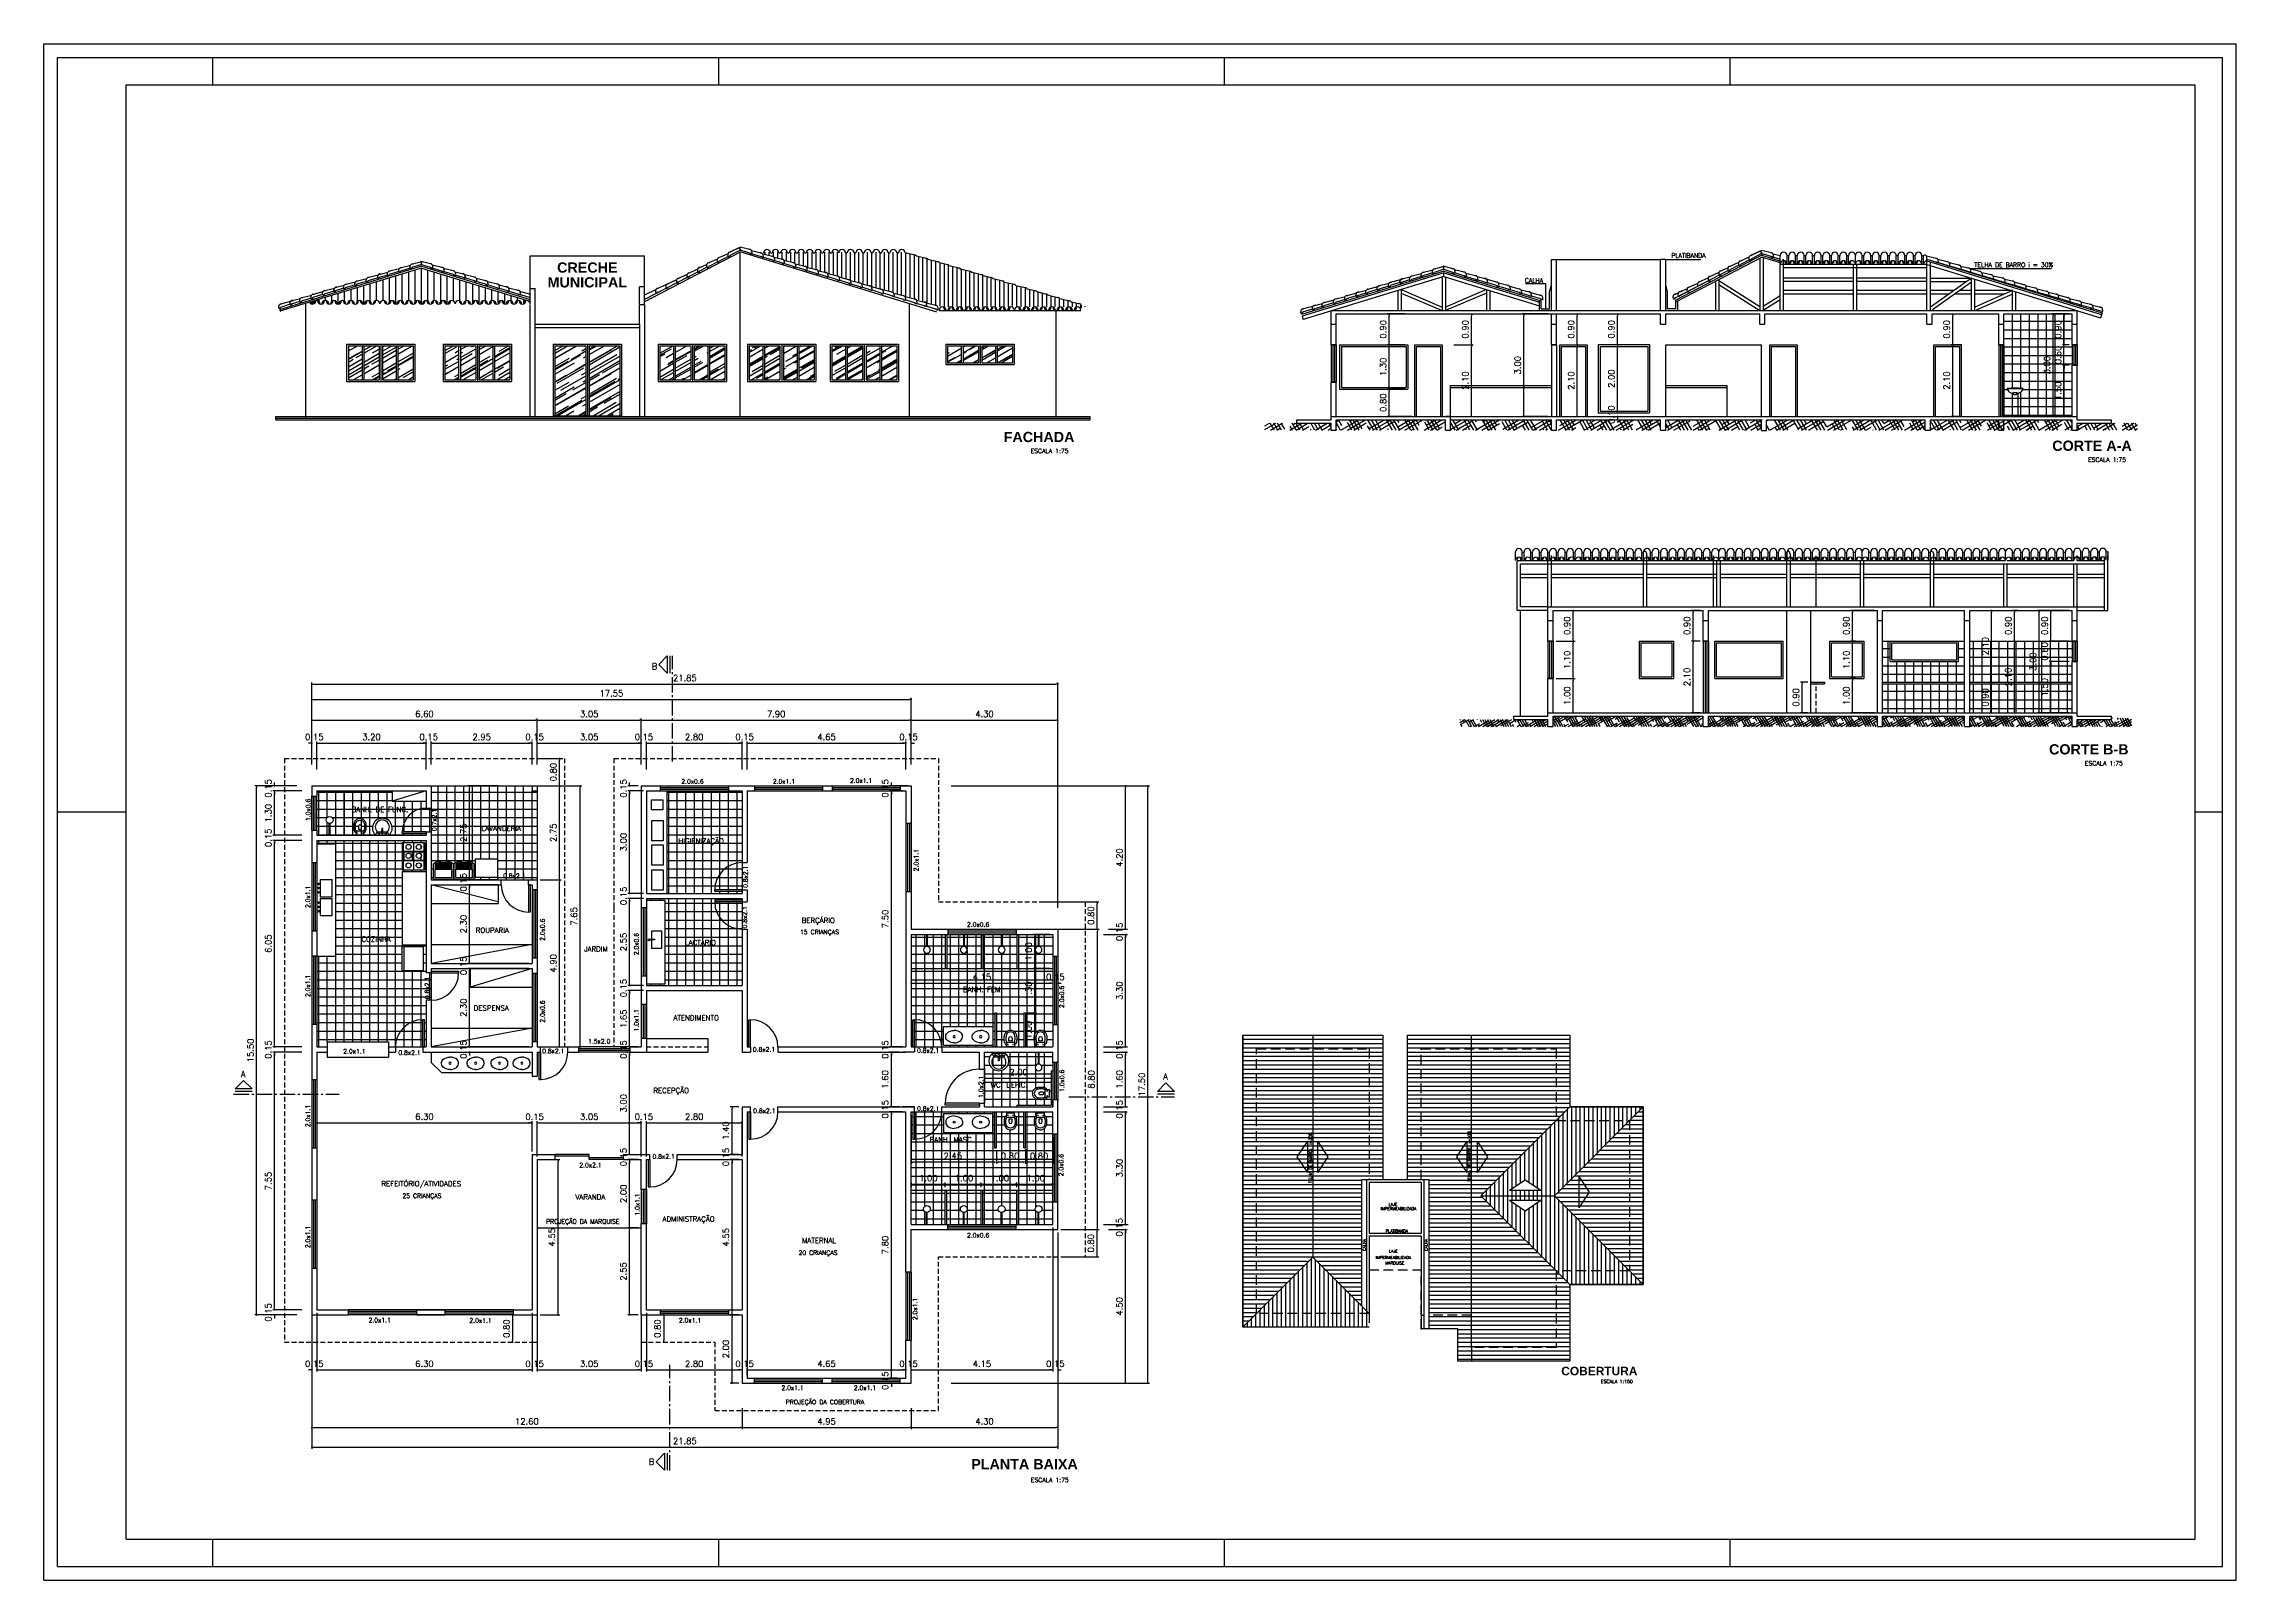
# Paper-space layout 'Layout1' of a CAD drawing. Extents: x -9.1 to 76.5, y 24.3 to 84.3.
# The model-space entities are those that its viewports show. They can reach past a viewport. Long polylines and large blocks are cut down to what shows.
import ezdxf
from ezdxf.enums import TextEntityAlignment as Align

# ---------------------------------------------------------------- set-up
doc = ezdxf.new("R2010")
doc.units = 0
doc.header["$MEASUREMENT"] = 0
doc.linetypes.add('DASHDOT', pattern=[1.1, 0.8, -0.15, 0, -0.15])
doc.linetypes.add('HIDDEN', pattern=[0.375, 0.25, -0.125])
doc.layers.get('0').update_dxf_attribs({"linetype": 'CONTINUOUS'})
doc.layers.get('DEFPOINTS').update_dxf_attribs({"linetype": 'CONTINUOUS'})
for name, color, linetype in [('ACESSÓRIO', 2, 'CONTINUOUS'), ('ALVENARIA', 7, 'CONTINUOUS'), ('ALVENARIA1', 44, 'CONTINUOUS'), ('ALVENARIA2', 9, 'CONTINUOUS'), ('COBERTURA', 6, 'CONTINUOUS'), ('COTA', 1, 'CONTINUOUS'), ('HATCH', 30, 'CONTINUOUS'), ('JAPOR', 142, 'CONTINUOUS'), ('MARGEM1', 20, 'CONTINUOUS'), ('MARGEM10', 8, 'CONTINUOUS'), ('MARGEM3', 81, 'CONTINUOUS'), ('TEXTO2', 40, 'CONTINUOUS'), ('TEXTO3', 3, 'CONTINUOUS'), ('TEXTO4', 4, 'CONTINUOUS'), ('TEXTO5', 5, 'CONTINUOUS'), ('VIEW', 7, 'CONTINUOUS')]:
    doc.layers.add(name, color=color, linetype=linetype)
doc.layers.get('VIEW').freeze()
doc.styles.add('SANSSERIFBOLD', font='sasb____.pfb')
doc.styles.add('SIMPLEX', font='SIMPLEX.SHX')
doc.dimstyles.new('DIM100', dxfattribs={"dimtxt": 0.18, "dimasz": 0.05, "dimexe": 0.05, "dimexo": 0.09, "dimgap": 0.09, "dimtad": 1, "dimzin": 0, "dimdsep": 46, "dimtxsty": 'SIMPLEX', "dimblk": 'DOT', "dimcen": 0.09, "dimadec": 0, "dimazin": 0, "dimtfac": 1, "dimtix": 1, "dimtofl": 0, "dimtmove": 2, "dimatfit": 3, "dimldrblk": 'DOT', "dimfxl": 1, "dimtolj": 1, "dimtzin": 0, "dimarcsym": 0})
pattern_1 = [(300, (-253.64849, -105.0782), (0.179126588, -0.18525635), [1, -0.5]), (30, (-253.64849, -105.0782), (-0.24775635, -0.070873412), [1, -0.5])]
pattern_2 = [(30, (-0.37608, -5.3556), (0.42157677, 0.5898076), [4.5, -0.6, 1.5, -0.3]), (30, (-0.10554, -5.0262), (-0.4593076, 0.1955441), [0.9, -0.099, 1.8, -0.225]), (30, (-0.37368, -5.05975), (1.25049963, 0.9540711), [2.4, -0.42, 1.2, -0.3])]

psp = doc.layouts.get("Layout1")

msp = doc.modelspace()

# ---------------------------------------------------------------- texts
at = {"layer": 'TEXTO2', "style": 'SIMPLEX'}
for s, height, p in [('PLATIBANDA', 0.13, (-158.739, 97.612)), ('CALHA', 0.13, (-163.261, 96.88)), ('TELHA DE BARRO i = 30%', 0.13, (-149.212, 97.339)), ('ESCALA 1:75', 0.13, (-146.48, 91.631)), ('2.0x0.6', 0.13, (-158.055, 78.247)), ('2.0x1.1', 0.13, (-155.376, 78.247)), ('2.0x1.1', 0.13, (-153.116, 78.27)), ('0.8x2.1', 0.13, (-163.273, 75.48)), ('15 CRIANÇAS', 0.13, (-154.336, 73.837)), ('2.0x0.6', 0.13, (-149.689, 74.056)), ('1.5x2.0', 0.13, (-160.784, 70.634)), ('2.0x1.1', 0.13, (-167.956, 70.343)), ('0.8x2.1', 0.13, (-166.341, 70.302)), ('0.8x2.1', 0.13, (-162.132, 70.35)), ('0.8x2.1', 0.13, (-155.959, 70.397)), ('0.8x2.1', 0.13, (-151.153, 70.366)), ('0.8x2.1', 0.13, (-155.95, 68.597)), ('0.8x2.1', 0.13, (-151.151, 68.663)), ('IMPERMEABILIZADA ', 0.17, (-129.59, 68.743)), ('LAJE ', 0.17, (-129.908, 68.997)), ('ESCALA 1:75', 0.13, (-174.686, 67.578)), ('PLATIBANDA', 0.17, (-129.752, 67.429)), ('2.0x2.1', 0.13, (-161.041, 67.008)), ('0.8x2.1', 0.13, (-158.9, 67.263)), ('25 CRIANÇAS', 0.13, (-165.977, 66.109)), ('LAJE ', 0.17, (-129.89, 66.253)), ('PROJEÇÃO DA MARQUISE', 0.13, (-161.265, 65.358)), ('IMPERMEABILIZADA ', 0.17, (-129.89, 65.878)), ('MARQUISE', 0.17, (-129.866, 65.555)), ('2.0x0.6', 0.13, (-149.689, 64.953)), ('20 CRIANÇAS', 0.13, (-154.377, 64.441)), ('2.0x1.1', 0.13, (-167.214, 62.467)), ('2.0x1.1', 0.13, (-164.261, 62.458)), ('2.0x1.1', 0.13, (-158.128, 62.462)), ('2.0x1.1', 0.13, (-155.123, 60.485)), ('2.0x1.1', 0.13, (-153.003, 60.485)), ('PROJEÇÃO DA COBERTURA', 0.13, (-154.173, 60.069)), ('ESCALA 1:150', 0.2, (-116.859, 58.603)), ('ESCALA 1:75', 0.13, (-147.59, 57.787)), ('ESCALA 1:75', 0.13, (-147.92, 46.231))]:
    msp.add_text(s, height=height, dxfattribs=at).set_placement(p, align=Align.CENTER)
for s, height, p in [('1.0x0.6', 0.13, (-169.243, 77.478)), ('0.7x2.1', 0.13, (-165.551, 77.181)), ('0.8x2.1', 0.13, (-156.436, 75.519)), ('2.0x1.1', 0.13, (-151.439, 76.006)), ('2.0x1.1', 0.13, (-169.255, 74.931)), ('0.8x2.1', 0.13, (-156.459, 74.332)), ('2.0x0.6', 0.13, (-162.382, 73.967)), ('2.0x0.6', 0.13, (-159.633, 73.548)), ('TELHA DE BARRO:  i=30%', 0.17, (-134.721, 71.808)), ('TELHA DE BARRO:  i=30%', 0.17, (-125.416, 71.882)), ('2.0x1.1', 0.13, (-169.255, 72.324)), ('0.8x2.1', 0.13, (-165.762, 72.26)), ('2.0x0.6', 0.13, (-147.175, 71.999)), ('2.0x0.6', 0.13, (-162.382, 71.569)), ('1.0x1.1', 0.13, (-159.633, 71.313)), ('1.0x2.1', 0.13, (-149.542, 69.367)), ('1.0x0.6', 0.13, (-147.171, 69.543)), ('2.0x1.1', 0.13, (-169.255, 68.51)), ('2.0x0.6', 0.13, (-147.195, 67.072)), ('CALHA', 0.17, (-131.563, 66.694)), ('CALHA', 0.17, (-127.942, 66.694)), ('1.0x1.1', 0.13, (-159.605, 65.919)), ('2.0x1.1', 0.13, (-169.255, 64.967)), ('2.0x1.1', 0.13, (-151.471, 62.858))]:
    msp.add_text(s, height=height, rotation=90, dxfattribs=at).set_placement(p, align=Align.CENTER)
at = {"layer": 'TEXTO3', "style": 'SIMPLEX'}
for s, p in [('BANH. DE FUNC.', (-167.207, 77.416)), ('LAVANDERIA', (-163.656, 76.865)), ('HIGIENIZAÇÃO', (-157.801, 76.493)), ('ROUPARIA', (-163.916, 73.877)), ('BERÇÁRIO', (-154.371, 74.166)), ('COZINHA', (-167.32, 73.615)), ('JARDIM', (-160.883, 73.331)), ('LACTÁRIO', (-157.822, 73.515)), ('BANH. FEM.', (-149.553, 72.141)), ('DESPENSA', (-163.947, 71.599)), ('ATENDIMENTO', (-157.947, 71.313)), ('RECEPÇÃO', (-158.678, 69.184)), ('WC. DEFIC.', (-148.782, 69.346)), ('BANH. MASC.', (-150.462, 67.745)), ('REFEITÓRIO/ATIVIDADES', (-165.997, 66.452)), ('VARANDA', (-161.046, 66.066)), ('ADMINISTRAÇÃO', (-158.169, 65.419)), ('MATERNAL', (-154.347, 64.791))]:
    msp.add_text(s, height=0.15, dxfattribs=at).set_placement(p, align=Align.CENTER)
at = {"layer": 'TEXTO4', "style": 'SIMPLEX'}
for s, p in [('B', (-159.251, 81.593)), ('A', (-171.281, 69.65)), ('A', (-144.271, 69.578)), ('B', (-159.337, 58.294))]:
    msp.add_text(s, height=0.18, dxfattribs=at).set_placement(p)
at = {"layer": 'TEXTO5', "style": 'SANSSERIFBOLD'}
for s, height, p in [('CORTE A-A', 0.3, (-146.92, 91.955)), ('CORTE B-B', 0.3, (-175.126, 67.901)), ('COBERTURA', 0.5, (-117.884, 59.064)), ('PLANTA BAIXA', 0.3, (-148.331, 58.164)), ('MUNICIPAL', 0.3, (-161.456, 51.084)), ('CRECHE', 0.3, (-161.456, 51.517)), ('FACHADA', 0.3, (-148.227, 46.554))]:
    msp.add_text(s, height=height, dxfattribs=at).set_placement(p, align=Align.CENTER)

# ---------------------------------------------------------------- blocks, each defined once
blk = doc.blocks.new('CHU2')
at = {"layer": 'ACESSÓRIO'}
for p, q in [((0, 0), (0, -0.35)), ((0.02, 0), (0.02, -0.35))]:
    blk.add_line(p, q, dxfattribs=at)
blk.add_circle((0.01, -0.45), 0.1, dxfattribs=at)
blk = doc.blocks.new('CUBA')
for points in [[(0, -0.1, 0.145827), (-0.168, -0.149, 0.090827), (-0.22, -0.194, 0.12568), (-0.248, -0.267, 0.221372), (-0.206, -0.388, 0.186059), (0, -0.465, 0.186059)], [(0, -0.1, -0.145827), (0.168, -0.149, -0.090827), (0.22, -0.194, -0.12568), (0.248, -0.267, -0.221372), (0.206, -0.388, -0.186059), (0, -0.465, -0.186059)]]:
    blk.add_lwpolyline(points, format="xyb")
blk.add_circle((0, -0.283), 0.0305)
blk = doc.blocks.new('CUBA1')
at = {"layer": 'ACESSÓRIO', "rotation": 90}
blk.add_blockref('CUBA', (-0.16, 0.002), dxfattribs=at)
blk = doc.blocks.new('VASO4')
at = {"layer": 'ACESSÓRIO', "linetype": 'Continuous'}
blk.add_line((0.008, 0.129), (0.008, -0.101), dxfattribs=at)
at = {"layer": 'ACESSÓRIO'}
for points in [[(0.008, -0.101), (0.062, -0.101, -0.230445), (0.076, -0.11, 0.23338), (0.136, -0.159, 0.01224), (0.166, -0.164, 0.012146), (0.196, -0.168, 0.027041), (0.266, -0.171, 0.02486), (0.326, -0.166, 0.024258), (0.356, -0.161, 0.054364), (0.396, -0.145, 0.124881), (0.462, -0.086, 0.148509), (0.492, 0.014, 0.148509), (0.462, 0.114, 0.124881), (0.396, 0.173, 0.054364), (0.356, 0.188, 0.024258), (0.326, 0.194, 0.02486), (0.266, 0.198, 0.027041), (0.196, 0.196, 0.012146), (0.166, 0.192, 0.01224), (0.136, 0.186, 0.23338), (0.076, 0.138, -0.230445), (0.062, 0.129), (0.008, 0.129)], [(0.131, 0.116, -0.294455), (0.146, 0.137, -0.039934), (0.174, 0.142, -0.011944), (0.201, 0.146, -0.026776), (0.265, 0.148, -0.024689), (0.319, 0.144, -0.023307), (0.344, 0.14, -0.058725), (0.376, 0.127, -0.118027), (0.421, 0.086, -0.148338), (0.442, 0.014, -0.148338), (0.421, -0.058, -0.118027), (0.376, -0.099, -0.058725), (0.344, -0.112, -0.023307), (0.319, -0.117, -0.024689), (0.265, -0.121, -0.026776), (0.201, -0.118, -0.011944), (0.174, -0.115, -0.039934), (0.146, -0.109, -0.294455), (0.131, -0.089)]]:
    blk.add_lwpolyline(points, format="xyb", dxfattribs=at)
for points in [[(0.124, 0.129), (0.062, 0.129)], [(0.131, 0.119), (0.131, 0.117), (0.131, 0.014), (0.131, -0.09), (0.131, -0.092)], [(0.124, -0.101), (0.062, -0.101)]]:
    blk.add_lwpolyline(points, dxfattribs=at)
blk.add_lwpolyline([(0.296, 0.04, 0.226513), (0.261, 0.059), (0.182, 0.059, 0.186813), (0.182, -0.032), (0.261, -0.032, 0.226513), (0.296, -0.012, 0.326923)], format="xyb", close=True, dxfattribs=at)
for centre in [(0.066, 0.089), (0.066, -0.061)]:
    blk.add_circle(centre, 0.0075, dxfattribs=at)
for centre, start, end in [((0.123, 0.121), 351.74634, 83.80897), ((0.123, -0.093), 276.19103, 8.25366)]:
    blk.add_arc(centre, 0.00842, start, end, dxfattribs=at)
blk = doc.blocks.new('DOT')
at = {"layer": 'ALVENARIA', "color": 0, "linetype": 'ByBlock'}
blk.add_line((-0.5, 0), (-1, 0), dxfattribs=at)
at = {"layer": 'ALVENARIA', "color": 0, "linetype": 'ByBlock', "const_width": 0.5}
blk.add_lwpolyline([(-0.25, 0, 1), (0.25, 0, 1)], format="xyb", close=True, dxfattribs=at)
blk = doc.blocks.new('*D71')
at = {"color": 0, "linetype": 'ByBlock'}
for p, q in [((-169.253, 78.895), (-169.303, 78.895)), ((-169.203, 78.273), (-169.203, 78.945)), ((-169.053, 78.123), (-169.053, 78.945)), ((-169.003, 78.895), (-168.953, 78.895))]:
    blk.add_line(p, q, dxfattribs=at)
at = {"layer": 'DEFPOINTS', "color": 0, "linetype": 'ByBlock'}
for p in [(-169.053, 78.895), (-169.203, 78.183), (-169.053, 78.033)]:
    blk.add_point(p, dxfattribs=at)
at = {"color": 0, "linetype": 'ByBlock', "xscale": 0.05, "yscale": 0.05, "zscale": 0.05}
blk.add_blockref('DOT', (-169.203, 78.895), dxfattribs=at)
at = {"color": 0, "linetype": 'ByBlock', "xscale": 0.05, "yscale": 0.05, "zscale": 0.05, "rotation": 180}
blk.add_blockref('DOT', (-169.053, 78.895), dxfattribs=at)
at = {"color": 0, "linetype": 'ByBlock', "insert": (-169.128, 79.075), "char_height": 0.18, "attachment_point": 5, "style": 'SIMPLEX'}
blk.add_mtext('\\A1;0.15', dxfattribs=at)
blk = doc.blocks.new('*D72')
at = {"layer": 'COTA', "color": 0, "lineweight": -2}
for p, q in [((-169.003, 79.433), (-165.903, 79.433)), ((-165.853, 78.662), (-165.853, 79.483))]:
    blk.add_line(p, q, dxfattribs=at)
at = {"layer": 'DEFPOINTS', "color": 0}
for p in [(-165.853, 79.433), (-169.053, 78.572), (-165.853, 78.572)]:
    blk.add_point(p, dxfattribs=at)
at = {"layer": 'COTA', "color": 0, "lineweight": -2, "xscale": 0.05, "yscale": 0.05, "zscale": 0.05, "rotation": 180}
blk.add_blockref('DOT', (-169.053, 79.433), dxfattribs=at)
at = {"layer": 'COTA', "color": 0, "lineweight": -2, "xscale": 0.05, "yscale": 0.05, "zscale": 0.05}
blk.add_blockref('DOT', (-165.853, 79.433), dxfattribs=at)
at = {"layer": 'COTA', "color": 0, "insert": (-167.453, 79.613), "char_height": 0.18, "attachment_point": 5, "style": 'SIMPLEX'}
blk.add_mtext('\\A1;3.20', dxfattribs=at)
blk = doc.blocks.new('*D73')
at = {"layer": 'COTA', "color": 0, "lineweight": -2}
for p, q in [((-165.903, 79.433), (-165.953, 79.433)), ((-165.703, 78.812), (-165.703, 79.483)), ((-165.653, 79.433), (-165.603, 79.433))]:
    blk.add_line(p, q, dxfattribs=at)
at = {"layer": 'DEFPOINTS', "color": 0}
for p in [(-165.703, 79.433), (-165.853, 78.572), (-165.703, 78.722)]:
    blk.add_point(p, dxfattribs=at)
at = {"layer": 'COTA', "color": 0, "lineweight": -2, "xscale": 0.05, "yscale": 0.05, "zscale": 0.05}
blk.add_blockref('DOT', (-165.853, 79.433), dxfattribs=at)
at = {"layer": 'COTA', "color": 0, "lineweight": -2, "xscale": 0.05, "yscale": 0.05, "zscale": 0.05, "rotation": 180}
blk.add_blockref('DOT', (-165.703, 79.433), dxfattribs=at)
at = {"layer": 'COTA', "color": 0, "insert": (-165.778, 79.613), "char_height": 0.18, "attachment_point": 5, "style": 'SIMPLEX'}
blk.add_mtext('\\A1;0.15', dxfattribs=at)
blk = doc.blocks.new('*D74')
at = {"layer": 'COTA', "color": 0, "lineweight": -2}
for p, q in [((-165.653, 79.433), (-162.803, 79.433)), ((-162.753, 78.812), (-162.753, 79.483))]:
    blk.add_line(p, q, dxfattribs=at)
at = {"layer": 'DEFPOINTS', "color": 0}
for p in [(-162.753, 79.433), (-165.703, 78.722), (-162.753, 78.722)]:
    blk.add_point(p, dxfattribs=at)
at = {"layer": 'COTA', "color": 0, "lineweight": -2, "xscale": 0.05, "yscale": 0.05, "zscale": 0.05, "rotation": 180}
blk.add_blockref('DOT', (-165.703, 79.433), dxfattribs=at)
at = {"layer": 'COTA', "color": 0, "lineweight": -2, "xscale": 0.05, "yscale": 0.05, "zscale": 0.05}
blk.add_blockref('DOT', (-162.753, 79.433), dxfattribs=at)
at = {"layer": 'COTA', "color": 0, "insert": (-164.228, 79.613), "char_height": 0.18, "attachment_point": 5, "style": 'SIMPLEX'}
blk.add_mtext('\\A1;2.95', dxfattribs=at)
blk = doc.blocks.new('*D75')
at = {"layer": 'COTA', "color": 0, "lineweight": -2}
for p, q in [((-162.803, 79.433), (-162.853, 79.433)), ((-162.603, 78.812), (-162.603, 79.483)), ((-162.553, 79.433), (-162.503, 79.433))]:
    blk.add_line(p, q, dxfattribs=at)
at = {"layer": 'DEFPOINTS', "color": 0}
for p in [(-162.603, 79.433), (-162.753, 78.722), (-162.603, 78.722)]:
    blk.add_point(p, dxfattribs=at)
at = {"layer": 'COTA', "color": 0, "lineweight": -2, "xscale": 0.05, "yscale": 0.05, "zscale": 0.05}
blk.add_blockref('DOT', (-162.753, 79.433), dxfattribs=at)
at = {"layer": 'COTA', "color": 0, "lineweight": -2, "xscale": 0.05, "yscale": 0.05, "zscale": 0.05, "rotation": 180}
blk.add_blockref('DOT', (-162.603, 79.433), dxfattribs=at)
at = {"layer": 'COTA', "color": 0, "insert": (-162.678, 79.613), "char_height": 0.18, "attachment_point": 5, "style": 'SIMPLEX'}
blk.add_mtext('\\A1;0.15', dxfattribs=at)
blk = doc.blocks.new('*D76')
at = {"layer": 'COTA', "color": 0, "lineweight": -2}
for p, q in [((-162.553, 79.433), (-159.603, 79.433)), ((-159.553, 78.812), (-159.553, 79.483))]:
    blk.add_line(p, q, dxfattribs=at)
at = {"layer": 'DEFPOINTS', "color": 0}
for p in [(-159.553, 79.433), (-162.603, 78.722), (-159.553, 78.722)]:
    blk.add_point(p, dxfattribs=at)
at = {"layer": 'COTA', "color": 0, "lineweight": -2, "xscale": 0.05, "yscale": 0.05, "zscale": 0.05, "rotation": 180}
blk.add_blockref('DOT', (-162.603, 79.433), dxfattribs=at)
at = {"layer": 'COTA', "color": 0, "lineweight": -2, "xscale": 0.05, "yscale": 0.05, "zscale": 0.05}
blk.add_blockref('DOT', (-159.553, 79.433), dxfattribs=at)
at = {"layer": 'COTA', "color": 0, "insert": (-161.078, 79.613), "char_height": 0.18, "attachment_point": 5, "style": 'SIMPLEX'}
blk.add_mtext('\\A1;3.05', dxfattribs=at)
blk = doc.blocks.new('*D77')
at = {"layer": 'COTA', "color": 0, "lineweight": -2}
for p, q in [((-159.603, 79.433), (-159.653, 79.433)), ((-159.403, 78.662), (-159.403, 79.483)), ((-159.353, 79.433), (-159.303, 79.433))]:
    blk.add_line(p, q, dxfattribs=at)
at = {"layer": 'DEFPOINTS', "color": 0}
for p in [(-159.403, 79.433), (-159.553, 78.722), (-159.403, 78.572)]:
    blk.add_point(p, dxfattribs=at)
at = {"layer": 'COTA', "color": 0, "lineweight": -2, "xscale": 0.05, "yscale": 0.05, "zscale": 0.05}
blk.add_blockref('DOT', (-159.553, 79.433), dxfattribs=at)
at = {"layer": 'COTA', "color": 0, "lineweight": -2, "xscale": 0.05, "yscale": 0.05, "zscale": 0.05, "rotation": 180}
blk.add_blockref('DOT', (-159.403, 79.433), dxfattribs=at)
at = {"layer": 'COTA', "color": 0, "insert": (-159.478, 79.613), "char_height": 0.18, "attachment_point": 5, "style": 'SIMPLEX'}
blk.add_mtext('\\A1;0.15', dxfattribs=at)
blk = doc.blocks.new('*D78')
at = {"layer": 'COTA', "color": 0, "lineweight": -2}
for p, q in [((-159.353, 79.433), (-156.653, 79.433)), ((-156.603, 78.662), (-156.603, 79.483))]:
    blk.add_line(p, q, dxfattribs=at)
at = {"layer": 'DEFPOINTS', "color": 0}
for p in [(-156.603, 79.433), (-159.403, 78.572), (-156.603, 78.572)]:
    blk.add_point(p, dxfattribs=at)
at = {"layer": 'COTA', "color": 0, "lineweight": -2, "xscale": 0.05, "yscale": 0.05, "zscale": 0.05, "rotation": 180}
blk.add_blockref('DOT', (-159.403, 79.433), dxfattribs=at)
at = {"layer": 'COTA', "color": 0, "lineweight": -2, "xscale": 0.05, "yscale": 0.05, "zscale": 0.05}
blk.add_blockref('DOT', (-156.603, 79.433), dxfattribs=at)
at = {"layer": 'COTA', "color": 0, "insert": (-158.003, 79.613), "char_height": 0.18, "attachment_point": 5, "style": 'SIMPLEX'}
blk.add_mtext('\\A1;2.80', dxfattribs=at)
blk = doc.blocks.new('*D79')
at = {"layer": 'COTA', "color": 0, "lineweight": -2}
for p, q in [((-156.653, 79.433), (-156.703, 79.433)), ((-156.453, 78.662), (-156.453, 79.483)), ((-156.403, 79.433), (-156.353, 79.433))]:
    blk.add_line(p, q, dxfattribs=at)
at = {"layer": 'DEFPOINTS', "color": 0}
for p in [(-156.453, 79.433), (-156.603, 78.572), (-156.453, 78.572)]:
    blk.add_point(p, dxfattribs=at)
at = {"layer": 'COTA', "color": 0, "lineweight": -2, "xscale": 0.05, "yscale": 0.05, "zscale": 0.05}
blk.add_blockref('DOT', (-156.603, 79.433), dxfattribs=at)
at = {"layer": 'COTA', "color": 0, "lineweight": -2, "xscale": 0.05, "yscale": 0.05, "zscale": 0.05, "rotation": 180}
blk.add_blockref('DOT', (-156.453, 79.433), dxfattribs=at)
at = {"layer": 'COTA', "color": 0, "insert": (-156.528, 79.613), "char_height": 0.18, "attachment_point": 5, "style": 'SIMPLEX'}
blk.add_mtext('\\A1;0.15', dxfattribs=at)
blk = doc.blocks.new('*D80')
at = {"layer": 'COTA', "color": 0, "lineweight": -2}
for p, q in [((-156.403, 79.433), (-151.853, 79.433)), ((-151.803, 78.662), (-151.803, 79.483))]:
    blk.add_line(p, q, dxfattribs=at)
at = {"layer": 'DEFPOINTS', "color": 0}
for p in [(-151.803, 79.433), (-156.453, 78.572), (-151.803, 78.572)]:
    blk.add_point(p, dxfattribs=at)
at = {"layer": 'COTA', "color": 0, "lineweight": -2, "xscale": 0.05, "yscale": 0.05, "zscale": 0.05, "rotation": 180}
blk.add_blockref('DOT', (-156.453, 79.433), dxfattribs=at)
at = {"layer": 'COTA', "color": 0, "lineweight": -2, "xscale": 0.05, "yscale": 0.05, "zscale": 0.05}
blk.add_blockref('DOT', (-151.803, 79.433), dxfattribs=at)
at = {"layer": 'COTA', "color": 0, "insert": (-154.128, 79.613), "char_height": 0.18, "attachment_point": 5, "style": 'SIMPLEX'}
blk.add_mtext('\\A1;4.65', dxfattribs=at)
blk = doc.blocks.new('*D81')
at = {"layer": 'COTA', "color": 0, "lineweight": -2}
for p, q in [((-151.853, 79.433), (-151.903, 79.433)), ((-151.653, 78.812), (-151.653, 79.483)), ((-151.603, 79.433), (-151.553, 79.433))]:
    blk.add_line(p, q, dxfattribs=at)
at = {"layer": 'DEFPOINTS', "color": 0}
for p in [(-151.653, 79.433), (-151.803, 78.572), (-151.653, 78.722)]:
    blk.add_point(p, dxfattribs=at)
at = {"layer": 'COTA', "color": 0, "lineweight": -2, "xscale": 0.05, "yscale": 0.05, "zscale": 0.05}
blk.add_blockref('DOT', (-151.803, 79.433), dxfattribs=at)
at = {"layer": 'COTA', "color": 0, "lineweight": -2, "xscale": 0.05, "yscale": 0.05, "zscale": 0.05, "rotation": 180}
blk.add_blockref('DOT', (-151.653, 79.433), dxfattribs=at)
at = {"layer": 'COTA', "color": 0, "insert": (-151.728, 79.613), "char_height": 0.18, "attachment_point": 5, "style": 'SIMPLEX'}
blk.add_mtext('\\A1;0.15', dxfattribs=at)
blk = doc.blocks.new('*D82')
at = {"color": 0, "linetype": 'ByBlock'}
for p, q in [((-169.203, 78.273), (-169.203, 79.618)), ((-162.603, 78.273), (-162.603, 79.618)), ((-169.153, 79.568), (-162.653, 79.568))]:
    blk.add_line(p, q, dxfattribs=at)
at = {"layer": 'DEFPOINTS', "color": 0, "linetype": 'ByBlock'}
for p in [(-162.603, 79.568), (-169.203, 78.183), (-162.603, 78.183)]:
    blk.add_point(p, dxfattribs=at)
at = {"color": 0, "linetype": 'ByBlock', "xscale": 0.05, "yscale": 0.05, "zscale": 0.05, "rotation": 180}
blk.add_blockref('DOT', (-169.203, 79.568), dxfattribs=at)
at = {"color": 0, "linetype": 'ByBlock', "xscale": 0.05, "yscale": 0.05, "zscale": 0.05}
blk.add_blockref('DOT', (-162.603, 79.568), dxfattribs=at)
at = {"color": 0, "linetype": 'ByBlock', "insert": (-165.903, 79.748), "char_height": 0.18, "attachment_point": 5, "style": 'SIMPLEX'}
blk.add_mtext('\\A1;6.60', dxfattribs=at)
blk = doc.blocks.new('*D83')
at = {"layer": 'COTA', "color": 0, "lineweight": -2}
for p, q in [((-162.553, 80.107), (-159.603, 80.107)), ((-159.553, 78.812), (-159.553, 80.157))]:
    blk.add_line(p, q, dxfattribs=at)
at = {"layer": 'DEFPOINTS', "color": 0}
for p in [(-159.553, 80.107), (-162.603, 78.722), (-159.553, 78.722)]:
    blk.add_point(p, dxfattribs=at)
at = {"layer": 'COTA', "color": 0, "lineweight": -2, "xscale": 0.05, "yscale": 0.05, "zscale": 0.05, "rotation": 180}
blk.add_blockref('DOT', (-162.603, 80.107), dxfattribs=at)
at = {"layer": 'COTA', "color": 0, "lineweight": -2, "xscale": 0.05, "yscale": 0.05, "zscale": 0.05}
blk.add_blockref('DOT', (-159.553, 80.107), dxfattribs=at)
at = {"layer": 'COTA', "color": 0, "insert": (-161.078, 80.287), "char_height": 0.18, "attachment_point": 5, "style": 'SIMPLEX'}
blk.add_mtext('\\A1;3.05', dxfattribs=at)
blk = doc.blocks.new('*D84')
at = {"layer": 'COTA', "color": 0, "lineweight": -2}
for p, q in [((-159.503, 80.107), (-151.703, 80.107)), ((-151.653, 78.812), (-151.653, 80.157))]:
    blk.add_line(p, q, dxfattribs=at)
at = {"layer": 'DEFPOINTS', "color": 0}
for p in [(-151.653, 80.107), (-159.553, 78.722), (-151.653, 78.722)]:
    blk.add_point(p, dxfattribs=at)
at = {"layer": 'COTA', "color": 0, "lineweight": -2, "xscale": 0.05, "yscale": 0.05, "zscale": 0.05, "rotation": 180}
blk.add_blockref('DOT', (-159.553, 80.107), dxfattribs=at)
at = {"layer": 'COTA', "color": 0, "lineweight": -2, "xscale": 0.05, "yscale": 0.05, "zscale": 0.05}
blk.add_blockref('DOT', (-151.653, 80.107), dxfattribs=at)
at = {"layer": 'COTA', "color": 0, "insert": (-155.603, 80.287), "char_height": 0.18, "attachment_point": 5, "style": 'SIMPLEX'}
blk.add_mtext('\\A1;7.90', dxfattribs=at)
blk = doc.blocks.new('*D85')
at = {"layer": 'COTA', "color": 0, "lineweight": -2}
for p, q in [((-151.603, 80.107), (-147.403, 80.107)), ((-147.353, 74.61), (-147.353, 80.157))]:
    blk.add_line(p, q, dxfattribs=at)
at = {"layer": 'DEFPOINTS', "color": 0}
for p in [(-147.353, 80.107), (-151.653, 78.722), (-147.353, 74.52)]:
    blk.add_point(p, dxfattribs=at)
at = {"layer": 'COTA', "color": 0, "lineweight": -2, "xscale": 0.05, "yscale": 0.05, "zscale": 0.05, "rotation": 180}
blk.add_blockref('DOT', (-151.653, 80.107), dxfattribs=at)
at = {"layer": 'COTA', "color": 0, "lineweight": -2, "xscale": 0.05, "yscale": 0.05, "zscale": 0.05}
blk.add_blockref('DOT', (-147.353, 80.107), dxfattribs=at)
at = {"layer": 'COTA', "color": 0, "insert": (-149.503, 80.287), "char_height": 0.18, "attachment_point": 5, "style": 'SIMPLEX'}
blk.add_mtext('\\A1;4.30', dxfattribs=at)
blk = doc.blocks.new('*D86')
at = {"color": 0, "linetype": 'ByBlock'}
for p, q in [((-169.203, 78.273), (-169.203, 80.222)), ((-169.153, 80.172), (-151.703, 80.172)), ((-151.653, 78.273), (-151.653, 80.222))]:
    blk.add_line(p, q, dxfattribs=at)
at = {"layer": 'DEFPOINTS', "color": 0, "linetype": 'ByBlock'}
for p in [(-151.653, 80.172), (-169.203, 78.183), (-151.653, 78.183)]:
    blk.add_point(p, dxfattribs=at)
at = {"color": 0, "linetype": 'ByBlock', "xscale": 0.05, "yscale": 0.05, "zscale": 0.05, "rotation": 180}
blk.add_blockref('DOT', (-169.203, 80.172), dxfattribs=at)
at = {"color": 0, "linetype": 'ByBlock', "xscale": 0.05, "yscale": 0.05, "zscale": 0.05}
blk.add_blockref('DOT', (-151.653, 80.172), dxfattribs=at)
at = {"color": 0, "linetype": 'ByBlock', "insert": (-160.428, 80.352), "char_height": 0.18, "attachment_point": 5, "style": 'SIMPLEX'}
blk.add_mtext('\\A1;17.55', dxfattribs=at)
blk = doc.blocks.new('*D87')
at = {"color": 0, "linetype": 'ByBlock'}
for p, q in [((-169.203, 78.273), (-169.203, 80.674)), ((-169.153, 80.624), (-147.403, 80.624)), ((-147.353, 74.071), (-147.353, 80.674))]:
    blk.add_line(p, q, dxfattribs=at)
at = {"layer": 'DEFPOINTS', "color": 0, "linetype": 'ByBlock'}
for p in [(-147.353, 80.624), (-169.203, 78.183), (-147.353, 73.981)]:
    blk.add_point(p, dxfattribs=at)
at = {"color": 0, "linetype": 'ByBlock', "xscale": 0.05, "yscale": 0.05, "zscale": 0.05, "rotation": 180}
blk.add_blockref('DOT', (-169.203, 80.624), dxfattribs=at)
at = {"color": 0, "linetype": 'ByBlock', "xscale": 0.05, "yscale": 0.05, "zscale": 0.05}
blk.add_blockref('DOT', (-147.353, 80.624), dxfattribs=at)
at = {"color": 0, "linetype": 'ByBlock', "insert": (-158.278, 80.804), "char_height": 0.18, "attachment_point": 5, "style": 'SIMPLEX'}
blk.add_mtext('\\A1;21.85', dxfattribs=at)
blk = doc.blocks.new('*D88')
at = {"color": 0, "linetype": 'ByBlock'}
for p, q in [((-169.947, 62.883), (-169.947, 62.933)), ((-169.143, 62.833), (-169.997, 62.833)), ((-169.293, 62.683), (-169.997, 62.683)), ((-169.947, 62.633), (-169.947, 62.583))]:
    blk.add_line(p, q, dxfattribs=at)
at = {"layer": 'DEFPOINTS', "color": 0, "linetype": 'ByBlock'}
for p in [(-169.947, 62.833), (-169.203, 62.683), (-169.053, 62.833)]:
    blk.add_point(p, dxfattribs=at)
at = {"color": 0, "linetype": 'ByBlock', "xscale": 0.05, "yscale": 0.05, "zscale": 0.05}
for p, rotation in [((-169.947, 62.833), 270), ((-169.947, 62.683), 90)]:
    blk.add_blockref('DOT', p, dxfattribs=dict(at, rotation=rotation))
at = {"color": 0, "linetype": 'ByBlock', "insert": (-170.127, 62.758), "char_height": 0.18, "attachment_point": 5, "rotation": 90, "style": 'SIMPLEX'}
blk.add_mtext('\\A1;0.15', dxfattribs=at)
blk = doc.blocks.new('*D89')
at = {"layer": 'COTA', "color": 0, "lineweight": -2}
for p, q in [((-169.491, 70.383), (-170.345, 70.383)), ((-170.295, 62.883), (-170.295, 70.333))]:
    blk.add_line(p, q, dxfattribs=at)
at = {"layer": 'DEFPOINTS', "color": 0}
for p in [(-170.295, 70.383), (-169.401, 70.383), (-169.401, 62.833)]:
    blk.add_point(p, dxfattribs=at)
at = {"layer": 'COTA', "color": 0, "lineweight": -2, "xscale": 0.05, "yscale": 0.05, "zscale": 0.05}
for p, rotation in [((-170.295, 70.383), 90), ((-170.295, 62.833), 270)]:
    blk.add_blockref('DOT', p, dxfattribs=dict(at, rotation=rotation))
at = {"layer": 'COTA', "color": 0, "insert": (-170.475, 66.608), "char_height": 0.18, "attachment_point": 5, "rotation": 90, "style": 'SIMPLEX'}
blk.add_mtext('\\A1;7.55', dxfattribs=at)
blk = doc.blocks.new('*D90')
at = {"layer": 'COTA', "color": 0, "lineweight": -2}
for p, q in [((-170.295, 70.583), (-170.295, 70.633)), ((-169.491, 70.533), (-170.345, 70.533)), ((-170.295, 70.333), (-170.295, 70.283))]:
    blk.add_line(p, q, dxfattribs=at)
at = {"layer": 'DEFPOINTS', "color": 0}
for p in [(-170.295, 70.533), (-169.401, 70.533), (-169.401, 70.383)]:
    blk.add_point(p, dxfattribs=at)
at = {"layer": 'COTA', "color": 0, "lineweight": -2, "xscale": 0.05, "yscale": 0.05, "zscale": 0.05}
for p, rotation in [((-170.295, 70.533), 270), ((-170.295, 70.383), 90)]:
    blk.add_blockref('DOT', p, dxfattribs=dict(at, rotation=rotation))
at = {"layer": 'COTA', "color": 0, "insert": (-170.475, 70.458), "char_height": 0.18, "attachment_point": 5, "rotation": 90, "style": 'SIMPLEX'}
blk.add_mtext('\\A1;0.15', dxfattribs=at)
blk = doc.blocks.new('*D91')
at = {"layer": 'COTA', "color": 0, "lineweight": -2}
for p, q in [((-169.491, 76.583), (-170.345, 76.583)), ((-170.295, 70.583), (-170.295, 76.533))]:
    blk.add_line(p, q, dxfattribs=at)
at = {"layer": 'DEFPOINTS', "color": 0}
for p in [(-170.295, 76.583), (-169.401, 76.583), (-169.401, 70.533)]:
    blk.add_point(p, dxfattribs=at)
at = {"layer": 'COTA', "color": 0, "lineweight": -2, "xscale": 0.05, "yscale": 0.05, "zscale": 0.05}
for p, rotation in [((-170.295, 76.583), 90), ((-170.295, 70.533), 270)]:
    blk.add_blockref('DOT', p, dxfattribs=dict(at, rotation=rotation))
at = {"layer": 'COTA', "color": 0, "insert": (-170.475, 73.558), "char_height": 0.18, "attachment_point": 5, "rotation": 90, "style": 'SIMPLEX'}
blk.add_mtext('\\A1;6.05', dxfattribs=at)
blk = doc.blocks.new('*D92')
at = {"layer": 'COTA', "color": 0, "lineweight": -2}
for p, q in [((-169.491, 76.733), (-170.345, 76.733)), ((-170.295, 76.783), (-170.295, 76.833)), ((-170.295, 76.533), (-170.295, 76.483))]:
    blk.add_line(p, q, dxfattribs=at)
at = {"layer": 'DEFPOINTS', "color": 0}
for p in [(-170.295, 76.733), (-169.401, 76.733), (-169.401, 76.583)]:
    blk.add_point(p, dxfattribs=at)
at = {"layer": 'COTA', "color": 0, "lineweight": -2, "xscale": 0.05, "yscale": 0.05, "zscale": 0.05}
for p, rotation in [((-170.295, 76.733), 270), ((-170.295, 76.583), 90)]:
    blk.add_blockref('DOT', p, dxfattribs=dict(at, rotation=rotation))
at = {"layer": 'COTA', "color": 0, "insert": (-170.475, 76.658), "char_height": 0.18, "attachment_point": 5, "rotation": 90, "style": 'SIMPLEX'}
blk.add_mtext('\\A1;0.15', dxfattribs=at)
blk = doc.blocks.new('*D93')
at = {"layer": 'COTA', "color": 0, "lineweight": -2}
for p, q in [((-169.491, 78.033), (-170.345, 78.033)), ((-170.295, 76.783), (-170.295, 77.983))]:
    blk.add_line(p, q, dxfattribs=at)
at = {"layer": 'DEFPOINTS', "color": 0}
for p in [(-170.295, 78.033), (-169.401, 78.033), (-169.401, 76.733)]:
    blk.add_point(p, dxfattribs=at)
at = {"layer": 'COTA', "color": 0, "lineweight": -2, "xscale": 0.05, "yscale": 0.05, "zscale": 0.05}
for p, rotation in [((-170.295, 78.033), 90), ((-170.295, 76.733), 270)]:
    blk.add_blockref('DOT', p, dxfattribs=dict(at, rotation=rotation))
at = {"layer": 'COTA', "color": 0, "insert": (-170.475, 77.383), "char_height": 0.18, "attachment_point": 5, "rotation": 90, "style": 'SIMPLEX'}
blk.add_mtext('\\A1;1.30', dxfattribs=at)
blk = doc.blocks.new('*D94')
at = {"layer": 'COTA', "color": 0, "lineweight": -2}
for p, q in [((-169.641, 78.183), (-170.345, 78.183)), ((-170.295, 78.233), (-170.295, 78.283)), ((-170.295, 77.983), (-170.295, 77.933))]:
    blk.add_line(p, q, dxfattribs=at)
at = {"layer": 'DEFPOINTS', "color": 0}
for p in [(-170.295, 78.183), (-169.551, 78.183), (-169.401, 78.033)]:
    blk.add_point(p, dxfattribs=at)
at = {"layer": 'COTA', "color": 0, "lineweight": -2, "xscale": 0.05, "yscale": 0.05, "zscale": 0.05}
for p, rotation in [((-170.295, 78.183), 270), ((-170.295, 78.033), 90)]:
    blk.add_blockref('DOT', p, dxfattribs=dict(at, rotation=rotation))
at = {"layer": 'COTA', "color": 0, "insert": (-170.475, 78.108), "char_height": 0.18, "attachment_point": 5, "rotation": 90, "style": 'SIMPLEX'}
blk.add_mtext('\\A1;0.15', dxfattribs=at)
blk = doc.blocks.new('*D95')
at = {"color": 0, "linetype": 'ByBlock'}
for p, q in [((-169.293, 78.183), (-170.52, 78.183)), ((-170.47, 62.733), (-170.47, 78.133)), ((-169.293, 62.683), (-170.52, 62.683))]:
    blk.add_line(p, q, dxfattribs=at)
at = {"layer": 'DEFPOINTS', "color": 0, "linetype": 'ByBlock'}
for p in [(-170.47, 78.183), (-169.203, 78.183), (-169.203, 62.683)]:
    blk.add_point(p, dxfattribs=at)
at = {"color": 0, "linetype": 'ByBlock', "xscale": 0.05, "yscale": 0.05, "zscale": 0.05}
for p, rotation in [((-170.47, 78.183), 90), ((-170.47, 62.683), 270)]:
    blk.add_blockref('DOT', p, dxfattribs=dict(at, rotation=rotation))
at = {"color": 0, "linetype": 'ByBlock', "insert": (-170.65, 70.433), "char_height": 0.18, "attachment_point": 5, "rotation": 90, "style": 'SIMPLEX'}
blk.add_mtext('\\A1;15.50', dxfattribs=at)
blk = doc.blocks.new('*D96')
at = {"layer": 'COTA', "color": 0, "lineweight": -2}
for p, q in [((-164.581, 70.583), (-164.581, 70.633)), ((-162.843, 70.533), (-164.631, 70.533)), ((-164.581, 70.333), (-164.581, 70.283))]:
    blk.add_line(p, q, dxfattribs=at)
at = {"layer": 'DEFPOINTS', "color": 0}
for p in [(-164.581, 70.533), (-162.753, 70.533), (-162.753, 70.383)]:
    blk.add_point(p, dxfattribs=at)
at = {"layer": 'COTA', "color": 0, "lineweight": -2, "xscale": 0.05, "yscale": 0.05, "zscale": 0.05}
for p, rotation in [((-164.581, 70.533), 270), ((-164.581, 70.383), 90)]:
    blk.add_blockref('DOT', p, dxfattribs=dict(at, rotation=rotation))
at = {"layer": 'COTA', "color": 0, "insert": (-164.761, 70.458), "char_height": 0.18, "attachment_point": 5, "rotation": 90, "style": 'SIMPLEX'}
blk.add_mtext('\\A1;0.15', dxfattribs=at)
blk = doc.blocks.new('*D97')
at = {"layer": 'COTA', "color": 0, "lineweight": -2}
for p, q in [((-162.843, 72.833), (-164.631, 72.833)), ((-164.581, 70.583), (-164.581, 72.783))]:
    blk.add_line(p, q, dxfattribs=at)
at = {"layer": 'DEFPOINTS', "color": 0}
for p in [(-164.581, 72.833), (-162.753, 72.833), (-162.753, 70.533)]:
    blk.add_point(p, dxfattribs=at)
at = {"layer": 'COTA', "color": 0, "lineweight": -2, "xscale": 0.05, "yscale": 0.05, "zscale": 0.05}
for p, rotation in [((-164.581, 72.833), 90), ((-164.581, 70.533), 270)]:
    blk.add_blockref('DOT', p, dxfattribs=dict(at, rotation=rotation))
at = {"layer": 'COTA', "color": 0, "insert": (-164.761, 71.683), "char_height": 0.18, "attachment_point": 5, "rotation": 90, "style": 'SIMPLEX'}
blk.add_mtext('\\A1;2.30', dxfattribs=at)
blk = doc.blocks.new('*D98')
at = {"layer": 'COTA', "color": 0, "lineweight": -2}
for p, q in [((-162.843, 72.983), (-164.631, 72.983)), ((-164.581, 73.033), (-164.581, 73.083)), ((-164.581, 72.783), (-164.581, 72.733))]:
    blk.add_line(p, q, dxfattribs=at)
at = {"layer": 'DEFPOINTS', "color": 0}
for p in [(-164.581, 72.983), (-162.753, 72.983), (-162.753, 72.833)]:
    blk.add_point(p, dxfattribs=at)
at = {"layer": 'COTA', "color": 0, "lineweight": -2, "xscale": 0.05, "yscale": 0.05, "zscale": 0.05}
for p, rotation in [((-164.581, 72.983), 270), ((-164.581, 72.833), 90)]:
    blk.add_blockref('DOT', p, dxfattribs=dict(at, rotation=rotation))
at = {"layer": 'COTA', "color": 0, "insert": (-164.761, 72.908), "char_height": 0.18, "attachment_point": 5, "rotation": 90, "style": 'SIMPLEX'}
blk.add_mtext('\\A1;0.15', dxfattribs=at)
blk = doc.blocks.new('*D99')
at = {"layer": 'COTA', "color": 0, "lineweight": -2}
for p, q in [((-163.743, 75.283), (-164.631, 75.283)), ((-164.581, 73.033), (-164.581, 75.233))]:
    blk.add_line(p, q, dxfattribs=at)
at = {"layer": 'DEFPOINTS', "color": 0}
for p in [(-164.581, 75.283), (-163.653, 75.283), (-162.753, 72.983)]:
    blk.add_point(p, dxfattribs=at)
at = {"layer": 'COTA', "color": 0, "lineweight": -2, "xscale": 0.05, "yscale": 0.05, "zscale": 0.05}
for p, rotation in [((-164.581, 75.283), 90), ((-164.581, 72.983), 270)]:
    blk.add_blockref('DOT', p, dxfattribs=dict(at, rotation=rotation))
at = {"layer": 'COTA', "color": 0, "insert": (-164.761, 74.133), "char_height": 0.18, "attachment_point": 5, "rotation": 90, "style": 'SIMPLEX'}
blk.add_mtext('\\A1;2.30', dxfattribs=at)
blk = doc.blocks.new('*D100')
at = {"layer": 'COTA', "color": 0, "lineweight": -2}
for p, q in [((-163.743, 75.433), (-164.631, 75.433)), ((-164.581, 75.483), (-164.581, 75.533)), ((-164.581, 75.233), (-164.581, 75.183))]:
    blk.add_line(p, q, dxfattribs=at)
at = {"layer": 'DEFPOINTS', "color": 0}
for p in [(-164.581, 75.433), (-163.653, 75.433), (-163.653, 75.283)]:
    blk.add_point(p, dxfattribs=at)
at = {"layer": 'COTA', "color": 0, "lineweight": -2, "xscale": 0.05, "yscale": 0.05, "zscale": 0.05}
for p, rotation in [((-164.581, 75.433), 270), ((-164.581, 75.283), 90)]:
    blk.add_blockref('DOT', p, dxfattribs=dict(at, rotation=rotation))
at = {"layer": 'COTA', "color": 0, "insert": (-164.761, 75.358), "char_height": 0.18, "attachment_point": 5, "rotation": 90, "style": 'SIMPLEX'}
blk.add_mtext('\\A1;0.15', dxfattribs=at)
blk = doc.blocks.new('*D101')
at = {"layer": 'COTA', "color": 0, "lineweight": -2}
for p, q in [((-163.743, 78.183), (-164.631, 78.183)), ((-164.581, 75.483), (-164.581, 78.133))]:
    blk.add_line(p, q, dxfattribs=at)
at = {"layer": 'DEFPOINTS', "color": 0}
for p in [(-164.581, 78.183), (-163.653, 78.183), (-163.653, 75.433)]:
    blk.add_point(p, dxfattribs=at)
at = {"layer": 'COTA', "color": 0, "lineweight": -2, "xscale": 0.05, "yscale": 0.05, "zscale": 0.05}
for p, rotation in [((-164.581, 78.183), 90), ((-164.581, 75.433), 270)]:
    blk.add_blockref('DOT', p, dxfattribs=dict(at, rotation=rotation))
at = {"layer": 'COTA', "color": 0, "insert": (-164.761, 76.808), "char_height": 0.18, "attachment_point": 5, "rotation": 90, "style": 'SIMPLEX'}
blk.add_mtext('\\A1;2.75', dxfattribs=at)
blk = doc.blocks.new('*D102')
at = {"color": 0, "linetype": 'ByBlock'}
for p, q in [((-147.413, 68.633), (-146.716, 68.633)), ((-146.766, 65.386), (-146.766, 68.583)), ((-147.413, 65.336), (-146.716, 65.336))]:
    blk.add_line(p, q, dxfattribs=at)
at = {"layer": 'DEFPOINTS', "color": 0, "linetype": 'ByBlock'}
for p in [(-147.503, 68.633), (-146.766, 68.633), (-147.503, 65.336)]:
    blk.add_point(p, dxfattribs=at)
at = {"color": 0, "linetype": 'ByBlock', "xscale": 0.05, "yscale": 0.05, "zscale": 0.05}
for p, rotation in [((-146.766, 68.633), 90), ((-146.766, 65.336), 270)]:
    blk.add_blockref('DOT', p, dxfattribs=dict(at, rotation=rotation))
at = {"color": 0, "linetype": 'ByBlock', "insert": (-146.946, 66.984), "char_height": 0.18, "attachment_point": 5, "rotation": 90, "style": 'SIMPLEX'}
blk.add_mtext('\\A1;3.30', dxfattribs=at)
blk = doc.blocks.new('*D103')
at = {"layer": 'COTA', "color": 0, "lineweight": -2}
for p, q in [((-146.018, 68.783), (-145.32, 68.783)), ((-145.37, 68.833), (-145.37, 68.883)), ((-145.37, 68.583), (-145.37, 68.533))]:
    blk.add_line(p, q, dxfattribs=at)
at = {"layer": 'DEFPOINTS', "color": 0}
for p in [(-146.108, 68.783), (-145.37, 68.783), (-146.108, 68.633)]:
    blk.add_point(p, dxfattribs=at)
at = {"layer": 'COTA', "color": 0, "lineweight": -2, "xscale": 0.05, "yscale": 0.05, "zscale": 0.05}
for p, rotation in [((-145.37, 68.783), 270), ((-145.37, 68.633), 90)]:
    blk.add_blockref('DOT', p, dxfattribs=dict(at, rotation=rotation))
at = {"layer": 'COTA', "color": 0, "insert": (-145.55, 68.708), "char_height": 0.18, "attachment_point": 5, "rotation": 90, "style": 'SIMPLEX'}
blk.add_mtext('\\A1;0.15', dxfattribs=at)
blk = doc.blocks.new('*D104')
at = {"layer": 'COTA', "color": 0, "lineweight": -2}
for p, q in [((-146.018, 70.383), (-145.32, 70.383)), ((-145.37, 68.833), (-145.37, 70.333))]:
    blk.add_line(p, q, dxfattribs=at)
at = {"layer": 'DEFPOINTS', "color": 0}
for p in [(-146.108, 70.383), (-145.37, 70.383), (-146.108, 68.783)]:
    blk.add_point(p, dxfattribs=at)
at = {"layer": 'COTA', "color": 0, "lineweight": -2, "xscale": 0.05, "yscale": 0.05, "zscale": 0.05}
for p, rotation in [((-145.37, 70.383), 90), ((-145.37, 68.783), 270)]:
    blk.add_blockref('DOT', p, dxfattribs=dict(at, rotation=rotation))
at = {"layer": 'COTA', "color": 0, "insert": (-145.55, 69.583), "char_height": 0.18, "attachment_point": 5, "rotation": 90, "style": 'SIMPLEX'}
blk.add_mtext('\\A1;1.60', dxfattribs=at)
blk = doc.blocks.new('*D105')
at = {"layer": 'COTA', "color": 0, "lineweight": -2}
for p, q in [((-145.37, 70.583), (-145.37, 70.633)), ((-146.018, 70.533), (-145.32, 70.533)), ((-145.37, 70.333), (-145.37, 70.283))]:
    blk.add_line(p, q, dxfattribs=at)
at = {"layer": 'DEFPOINTS', "color": 0}
for p in [(-146.108, 70.533), (-146.108, 70.383), (-145.37, 70.533)]:
    blk.add_point(p, dxfattribs=at)
at = {"layer": 'COTA', "color": 0, "lineweight": -2, "xscale": 0.05, "yscale": 0.05, "zscale": 0.05}
for p, rotation in [((-145.37, 70.533), 270), ((-145.37, 70.383), 90)]:
    blk.add_blockref('DOT', p, dxfattribs=dict(at, rotation=rotation))
at = {"layer": 'COTA', "color": 0, "insert": (-145.55, 70.458), "char_height": 0.18, "attachment_point": 5, "rotation": 90, "style": 'SIMPLEX'}
blk.add_mtext('\\A1;0.15', dxfattribs=at)
blk = doc.blocks.new('*D106')
at = {"layer": 'COTA', "color": 0, "lineweight": -2}
for p, q in [((-146.018, 73.831), (-145.32, 73.831)), ((-145.37, 70.583), (-145.37, 73.781))]:
    blk.add_line(p, q, dxfattribs=at)
at = {"layer": 'DEFPOINTS', "color": 0}
for p in [(-146.108, 73.831), (-145.37, 73.831), (-146.108, 70.533)]:
    blk.add_point(p, dxfattribs=at)
at = {"layer": 'COTA', "color": 0, "lineweight": -2, "xscale": 0.05, "yscale": 0.05, "zscale": 0.05}
for p, rotation in [((-145.37, 73.831), 90), ((-145.37, 70.533), 270)]:
    blk.add_blockref('DOT', p, dxfattribs=dict(at, rotation=rotation))
at = {"layer": 'COTA', "color": 0, "insert": (-145.55, 72.182), "char_height": 0.18, "attachment_point": 5, "rotation": 90, "style": 'SIMPLEX'}
blk.add_mtext('\\A1;3.30', dxfattribs=at)
blk = doc.blocks.new('*D107')
at = {"layer": 'COTA', "color": 0, "lineweight": -2}
for p, q in [((-145.868, 73.981), (-145.32, 73.981)), ((-145.37, 74.031), (-145.37, 74.081)), ((-145.37, 73.781), (-145.37, 73.731))]:
    blk.add_line(p, q, dxfattribs=at)
at = {"layer": 'DEFPOINTS', "color": 0}
for p in [(-146.108, 73.831), (-145.958, 73.981), (-145.37, 73.981)]:
    blk.add_point(p, dxfattribs=at)
at = {"layer": 'COTA', "color": 0, "lineweight": -2, "xscale": 0.05, "yscale": 0.05, "zscale": 0.05}
for p, rotation in [((-145.37, 73.981), 270), ((-145.37, 73.831), 90)]:
    blk.add_blockref('DOT', p, dxfattribs=dict(at, rotation=rotation))
at = {"layer": 'COTA', "color": 0, "insert": (-145.55, 73.906), "char_height": 0.18, "attachment_point": 5, "rotation": 90, "style": 'SIMPLEX'}
blk.add_mtext('\\A1;0.15', dxfattribs=at)
blk = doc.blocks.new('*D108')
at = {"layer": 'COTA', "color": 0, "lineweight": -2}
for p, q in [((-150.168, 78.183), (-145.32, 78.183)), ((-145.37, 74.031), (-145.37, 78.133))]:
    blk.add_line(p, q, dxfattribs=at)
at = {"layer": 'DEFPOINTS', "color": 0}
for p in [(-150.258, 78.183), (-145.37, 78.183), (-145.958, 73.981)]:
    blk.add_point(p, dxfattribs=at)
at = {"layer": 'COTA', "color": 0, "lineweight": -2, "xscale": 0.05, "yscale": 0.05, "zscale": 0.05}
for p, rotation in [((-145.37, 78.183), 90), ((-145.37, 73.981), 270)]:
    blk.add_blockref('DOT', p, dxfattribs=dict(at, rotation=rotation))
at = {"layer": 'COTA', "color": 0, "insert": (-145.55, 76.082), "char_height": 0.18, "attachment_point": 5, "rotation": 90, "style": 'SIMPLEX'}
blk.add_mtext('\\A1;4.20', dxfattribs=at)
blk = doc.blocks.new('*D109')
at = {"color": 0, "linetype": 'ByBlock'}
for p, q in [((-147.263, 65.186), (-146.716, 65.186)), ((-146.766, 60.733), (-146.766, 65.136)), ((-151.878, 60.683), (-146.716, 60.683))]:
    blk.add_line(p, q, dxfattribs=at)
at = {"layer": 'DEFPOINTS', "color": 0, "linetype": 'ByBlock'}
for p in [(-147.353, 65.186), (-146.766, 65.186), (-151.968, 60.683)]:
    blk.add_point(p, dxfattribs=at)
at = {"color": 0, "linetype": 'ByBlock', "xscale": 0.05, "yscale": 0.05, "zscale": 0.05}
for p, rotation in [((-146.766, 65.186), 90), ((-146.766, 60.683), 270)]:
    blk.add_blockref('DOT', p, dxfattribs=dict(at, rotation=rotation))
at = {"color": 0, "linetype": 'ByBlock', "insert": (-146.946, 62.934), "char_height": 0.18, "attachment_point": 5, "rotation": 90, "style": 'SIMPLEX'}
blk.add_mtext('\\A1;4.50', dxfattribs=at)
blk = doc.blocks.new('*D110')
at = {"layer": 'COTA', "color": 0, "lineweight": -2}
for p, q in [((-145.373, 65.378), (-145.373, 65.428)), ((-145.373, 65.128), (-145.373, 65.078)), ((-145.296, 65.328), (-145.323, 65.328))]:
    blk.add_line(p, q, dxfattribs=at)
at = {"layer": 'DEFPOINTS', "color": 0}
for p in [(-145.961, 65.178), (-145.386, 65.328), (-145.373, 65.328)]:
    blk.add_point(p, dxfattribs=at)
at = {"layer": 'COTA', "color": 0, "lineweight": -2, "xscale": 0.05, "yscale": 0.05, "zscale": 0.05}
for p, rotation in [((-145.373, 65.328), 270), ((-145.373, 65.178), 90)]:
    blk.add_blockref('DOT', p, dxfattribs=dict(at, rotation=rotation))
at = {"layer": 'COTA', "color": 0, "insert": (-145.553, 65.253), "char_height": 0.18, "attachment_point": 5, "rotation": 90, "style": 'SIMPLEX'}
blk.add_mtext('\\A1;0.15', dxfattribs=at)
blk = doc.blocks.new('*D111')
at = {"color": 0, "linetype": 'ByBlock'}
for p, q in [((-151.878, 78.183), (-146.062, 78.183)), ((-146.112, 60.733), (-146.112, 78.133)), ((-151.878, 60.683), (-146.062, 60.683))]:
    blk.add_line(p, q, dxfattribs=at)
at = {"layer": 'DEFPOINTS', "color": 0, "linetype": 'ByBlock'}
for p in [(-151.968, 78.183), (-146.112, 78.183), (-151.968, 60.683)]:
    blk.add_point(p, dxfattribs=at)
at = {"color": 0, "linetype": 'ByBlock', "xscale": 0.05, "yscale": 0.05, "zscale": 0.05}
for p, rotation in [((-146.112, 78.183), 90), ((-146.112, 60.683), 270)]:
    blk.add_blockref('DOT', p, dxfattribs=dict(at, rotation=rotation))
at = {"color": 0, "linetype": 'ByBlock', "insert": (-146.292, 69.433), "char_height": 0.18, "attachment_point": 5, "rotation": 90, "style": 'SIMPLEX'}
blk.add_mtext('\\A1;17.50', dxfattribs=at)
blk = doc.blocks.new('*D112')
at = {"color": 0, "linetype": 'ByBlock'}
for p, q in [((-151.64, 66.426), (-151.64, 66.562)), ((-151.59, 66.512), (-150.703, 66.512)), ((-150.653, 66.426), (-150.653, 66.562))]:
    blk.add_line(p, q, dxfattribs=at)
at = {"layer": 'DEFPOINTS', "color": 0, "linetype": 'ByBlock'}
for p in [(-151.64, 66.336), (-150.653, 66.512), (-150.653, 66.336)]:
    blk.add_point(p, dxfattribs=at)
at = {"color": 0, "linetype": 'ByBlock', "xscale": 0.05, "yscale": 0.05, "zscale": 0.05, "rotation": 180}
blk.add_blockref('DOT', (-151.64, 66.512), dxfattribs=at)
at = {"color": 0, "linetype": 'ByBlock', "xscale": 0.05, "yscale": 0.05, "zscale": 0.05}
blk.add_blockref('DOT', (-150.653, 66.512), dxfattribs=at)
at = {"color": 0, "linetype": 'ByBlock', "insert": (-151.147, 66.692), "char_height": 0.18, "attachment_point": 5, "style": 'SIMPLEX'}
blk.add_mtext('\\A1;1.00', dxfattribs=at)
blk = doc.blocks.new('*D113')
at = {"layer": 'COTA', "color": 0, "lineweight": -2}
for p, q in [((-150.553, 66.512), (-149.653, 66.512)), ((-149.603, 66.426), (-149.603, 66.562))]:
    blk.add_line(p, q, dxfattribs=at)
at = {"layer": 'DEFPOINTS', "color": 0}
for p in [(-150.603, 66.336), (-149.603, 66.512), (-149.603, 66.336)]:
    blk.add_point(p, dxfattribs=at)
at = {"layer": 'COTA', "color": 0, "lineweight": -2, "xscale": 0.05, "yscale": 0.05, "zscale": 0.05, "rotation": 180}
blk.add_blockref('DOT', (-150.603, 66.512), dxfattribs=at)
at = {"layer": 'COTA', "color": 0, "lineweight": -2, "xscale": 0.05, "yscale": 0.05, "zscale": 0.05}
blk.add_blockref('DOT', (-149.603, 66.512), dxfattribs=at)
at = {"layer": 'COTA', "color": 0, "insert": (-150.103, 66.692), "char_height": 0.18, "attachment_point": 5, "style": 'SIMPLEX'}
blk.add_mtext('\\A1;1.00', dxfattribs=at)
blk = doc.blocks.new('*D114')
at = {"layer": 'COTA', "color": 0, "lineweight": -2}
for p, q in [((-149.503, 66.512), (-148.603, 66.512)), ((-148.553, 66.426), (-148.553, 66.562))]:
    blk.add_line(p, q, dxfattribs=at)
at = {"layer": 'DEFPOINTS', "color": 0}
for p in [(-149.553, 66.336), (-148.553, 66.512), (-148.553, 66.336)]:
    blk.add_point(p, dxfattribs=at)
at = {"layer": 'COTA', "color": 0, "lineweight": -2, "xscale": 0.05, "yscale": 0.05, "zscale": 0.05, "rotation": 180}
blk.add_blockref('DOT', (-149.553, 66.512), dxfattribs=at)
at = {"layer": 'COTA', "color": 0, "lineweight": -2, "xscale": 0.05, "yscale": 0.05, "zscale": 0.05}
blk.add_blockref('DOT', (-148.553, 66.512), dxfattribs=at)
at = {"layer": 'COTA', "color": 0, "insert": (-149.053, 66.692), "char_height": 0.18, "attachment_point": 5, "style": 'SIMPLEX'}
blk.add_mtext('\\A1;1.00', dxfattribs=at)
blk = doc.blocks.new('*D115')
at = {"layer": 'COTA', "color": 0, "lineweight": -2}
for p, q in [((-148.453, 66.512), (-147.553, 66.512)), ((-147.503, 66.074), (-147.503, 66.562))]:
    blk.add_line(p, q, dxfattribs=at)
at = {"layer": 'DEFPOINTS', "color": 0}
for p in [(-148.503, 66.336), (-147.503, 66.512), (-147.503, 65.984)]:
    blk.add_point(p, dxfattribs=at)
at = {"layer": 'COTA', "color": 0, "lineweight": -2, "xscale": 0.05, "yscale": 0.05, "zscale": 0.05, "rotation": 180}
blk.add_blockref('DOT', (-148.503, 66.512), dxfattribs=at)
at = {"layer": 'COTA', "color": 0, "lineweight": -2, "xscale": 0.05, "yscale": 0.05, "zscale": 0.05}
blk.add_blockref('DOT', (-147.503, 66.512), dxfattribs=at)
at = {"layer": 'COTA', "color": 0, "insert": (-148.003, 66.692), "char_height": 0.18, "attachment_point": 5, "style": 'SIMPLEX'}
blk.add_mtext('\\A1;1.00', dxfattribs=at)
blk = doc.blocks.new('*D116')
at = {"color": 0, "linetype": 'ByBlock'}
for p, q in [((-148.305, 67.543), (-148.305, 67.111)), ((-147.503, 67.894), (-147.503, 67.111)), ((-147.553, 67.161), (-148.255, 67.161))]:
    blk.add_line(p, q, dxfattribs=at)
at = {"layer": 'DEFPOINTS', "color": 0, "linetype": 'ByBlock'}
for p in [(-148.305, 67.633), (-147.503, 67.984), (-148.305, 67.161)]:
    blk.add_point(p, dxfattribs=at)
at = {"color": 0, "linetype": 'ByBlock', "xscale": 0.05, "yscale": 0.05, "zscale": 0.05, "rotation": 180}
blk.add_blockref('DOT', (-148.305, 67.161), dxfattribs=at)
at = {"color": 0, "linetype": 'ByBlock', "xscale": 0.05, "yscale": 0.05, "zscale": 0.05}
blk.add_blockref('DOT', (-147.503, 67.161), dxfattribs=at)
at = {"color": 0, "linetype": 'ByBlock', "insert": (-147.904, 67.341), "char_height": 0.18, "attachment_point": 5, "style": 'SIMPLEX'}
blk.add_mtext('\\A1;0.80', dxfattribs=at)
blk = doc.blocks.new('*D117')
at = {"layer": 'COTA', "color": 0, "lineweight": -2}
for p, q in [((-149.155, 67.493), (-149.155, 67.111)), ((-148.405, 67.161), (-149.105, 67.161))]:
    blk.add_line(p, q, dxfattribs=at)
at = {"layer": 'DEFPOINTS', "color": 0}
for p in [(-149.155, 67.583), (-148.355, 67.633), (-149.155, 67.161)]:
    blk.add_point(p, dxfattribs=at)
at = {"layer": 'COTA', "color": 0, "lineweight": -2, "xscale": 0.05, "yscale": 0.05, "zscale": 0.05, "rotation": 180}
blk.add_blockref('DOT', (-149.155, 67.161), dxfattribs=at)
at = {"layer": 'COTA', "color": 0, "lineweight": -2, "xscale": 0.05, "yscale": 0.05, "zscale": 0.05}
blk.add_blockref('DOT', (-148.355, 67.161), dxfattribs=at)
at = {"layer": 'COTA', "color": 0, "insert": (-148.755, 67.341), "char_height": 0.18, "attachment_point": 5, "style": 'SIMPLEX'}
blk.add_mtext('\\A1;0.80', dxfattribs=at)
blk = doc.blocks.new('*D118')
at = {"layer": 'COTA', "color": 0, "lineweight": -2}
for p, q in [((-151.653, 68.543), (-151.653, 67.111)), ((-149.255, 67.161), (-151.603, 67.161))]:
    blk.add_line(p, q, dxfattribs=at)
at = {"layer": 'DEFPOINTS', "color": 0}
for p in [(-151.653, 68.633), (-149.205, 67.583), (-151.653, 67.161)]:
    blk.add_point(p, dxfattribs=at)
at = {"layer": 'COTA', "color": 0, "lineweight": -2, "xscale": 0.05, "yscale": 0.05, "zscale": 0.05, "rotation": 180}
blk.add_blockref('DOT', (-151.653, 67.161), dxfattribs=at)
at = {"layer": 'COTA', "color": 0, "lineweight": -2, "xscale": 0.05, "yscale": 0.05, "zscale": 0.05}
blk.add_blockref('DOT', (-149.205, 67.161), dxfattribs=at)
at = {"layer": 'COTA', "color": 0, "insert": (-150.429, 67.341), "char_height": 0.18, "attachment_point": 5, "style": 'SIMPLEX'}
blk.add_mtext('\\A1;2.45', dxfattribs=at)
blk = doc.blocks.new('*D119')
at = {"color": 0, "linetype": 'ByBlock'}
for p, q in [((-149.503, 70.293), (-149.503, 69.94)), ((-149.453, 69.99), (-147.553, 69.99)), ((-147.503, 70.293), (-147.503, 69.94))]:
    blk.add_line(p, q, dxfattribs=at)
at = {"layer": 'DEFPOINTS', "color": 0, "linetype": 'ByBlock'}
for p in [(-149.503, 70.383), (-147.503, 70.383), (-147.503, 69.99)]:
    blk.add_point(p, dxfattribs=at)
at = {"color": 0, "linetype": 'ByBlock', "xscale": 0.05, "yscale": 0.05, "zscale": 0.05, "rotation": 180}
blk.add_blockref('DOT', (-149.503, 69.99), dxfattribs=at)
at = {"color": 0, "linetype": 'ByBlock', "xscale": 0.05, "yscale": 0.05, "zscale": 0.05}
blk.add_blockref('DOT', (-147.503, 69.99), dxfattribs=at)
at = {"color": 0, "linetype": 'ByBlock', "insert": (-148.503, 70.17), "char_height": 0.18, "attachment_point": 5, "style": 'SIMPLEX'}
blk.add_mtext('\\A1;2.00', dxfattribs=at)
blk = doc.blocks.new('*D120')
at = {"color": 0, "linetype": 'ByBlock'}
for p, q in [((-148.265, 71.533), (-147.982, 71.533)), ((-148.032, 70.583), (-148.032, 71.483)), ((-148.215, 70.533), (-147.982, 70.533))]:
    blk.add_line(p, q, dxfattribs=at)
at = {"layer": 'DEFPOINTS', "color": 0, "linetype": 'ByBlock'}
for p in [(-148.355, 71.533), (-148.032, 71.533), (-148.305, 70.533)]:
    blk.add_point(p, dxfattribs=at)
at = {"color": 0, "linetype": 'ByBlock', "xscale": 0.05, "yscale": 0.05, "zscale": 0.05}
for p, rotation in [((-148.032, 71.533), 90), ((-148.032, 70.533), 270)]:
    blk.add_blockref('DOT', p, dxfattribs=dict(at, rotation=rotation))
at = {"color": 0, "linetype": 'ByBlock', "insert": (-148.212, 71.033), "char_height": 0.18, "attachment_point": 5, "rotation": 90, "style": 'SIMPLEX'}
blk.add_mtext('\\A1;1.00', dxfattribs=at)
blk = doc.blocks.new('*D121')
at = {"layer": 'COTA', "color": 0, "lineweight": -2}
for p, q in [((-147.593, 72.831), (-148.082, 72.831)), ((-148.032, 71.583), (-148.032, 72.781))]:
    blk.add_line(p, q, dxfattribs=at)
at = {"layer": 'DEFPOINTS', "color": 0}
for p in [(-148.032, 72.831), (-147.503, 72.831), (-148.355, 71.533)]:
    blk.add_point(p, dxfattribs=at)
at = {"layer": 'COTA', "color": 0, "lineweight": -2, "xscale": 0.05, "yscale": 0.05, "zscale": 0.05}
for p, rotation in [((-148.032, 72.831), 90), ((-148.032, 71.533), 270)]:
    blk.add_blockref('DOT', p, dxfattribs=dict(at, rotation=rotation))
at = {"layer": 'COTA', "color": 0, "insert": (-148.212, 72.182), "char_height": 0.18, "attachment_point": 5, "rotation": 90, "style": 'SIMPLEX'}
blk.add_mtext('\\A1;1.30', dxfattribs=at)
blk = doc.blocks.new('*D122')
at = {"layer": 'COTA', "color": 0, "lineweight": -2}
for p, q in [((-147.593, 73.831), (-148.082, 73.831)), ((-148.032, 72.881), (-148.032, 73.781))]:
    blk.add_line(p, q, dxfattribs=at)
at = {"layer": 'DEFPOINTS', "color": 0}
for p in [(-148.032, 73.831), (-147.503, 73.831), (-147.503, 72.831)]:
    blk.add_point(p, dxfattribs=at)
at = {"layer": 'COTA', "color": 0, "lineweight": -2, "xscale": 0.05, "yscale": 0.05, "zscale": 0.05}
for p, rotation in [((-148.032, 73.831), 90), ((-148.032, 72.831), 270)]:
    blk.add_blockref('DOT', p, dxfattribs=dict(at, rotation=rotation))
at = {"layer": 'COTA', "color": 0, "insert": (-148.212, 73.331), "char_height": 0.18, "attachment_point": 5, "rotation": 90, "style": 'SIMPLEX'}
blk.add_mtext('\\A1;1.00', dxfattribs=at)
blk = doc.blocks.new('*D123')
at = {"layer": 'COTA', "color": 0, "lineweight": -2}
for p, q in [((-159.493, 72.183), (-159.945, 72.183)), ((-159.895, 70.583), (-159.895, 72.133))]:
    blk.add_line(p, q, dxfattribs=at)
at = {"layer": 'DEFPOINTS', "color": 0}
for p in [(-159.895, 72.183), (-159.403, 72.183), (-159.553, 70.533)]:
    blk.add_point(p, dxfattribs=at)
at = {"layer": 'COTA', "color": 0, "lineweight": -2, "xscale": 0.05, "yscale": 0.05, "zscale": 0.05}
for p, rotation in [((-159.895, 72.183), 90), ((-159.895, 70.533), 270)]:
    blk.add_blockref('DOT', p, dxfattribs=dict(at, rotation=rotation))
at = {"layer": 'COTA', "color": 0, "insert": (-160.075, 71.358), "char_height": 0.18, "attachment_point": 5, "rotation": 90, "style": 'SIMPLEX'}
blk.add_mtext('\\A1;1.65', dxfattribs=at)
blk = doc.blocks.new('*D124')
at = {"layer": 'COTA', "color": 0, "lineweight": -2}
for p, q in [((-159.493, 72.333), (-159.945, 72.333)), ((-159.895, 72.383), (-159.895, 72.433)), ((-159.895, 72.133), (-159.895, 72.083))]:
    blk.add_line(p, q, dxfattribs=at)
at = {"layer": 'DEFPOINTS', "color": 0}
for p in [(-159.895, 72.333), (-159.403, 72.333), (-159.403, 72.183)]:
    blk.add_point(p, dxfattribs=at)
at = {"layer": 'COTA', "color": 0, "lineweight": -2, "xscale": 0.05, "yscale": 0.05, "zscale": 0.05}
for p, rotation in [((-159.895, 72.333), 270), ((-159.895, 72.183), 90)]:
    blk.add_blockref('DOT', p, dxfattribs=dict(at, rotation=rotation))
at = {"layer": 'COTA', "color": 0, "insert": (-160.075, 72.258), "char_height": 0.18, "attachment_point": 5, "rotation": 90, "style": 'SIMPLEX'}
blk.add_mtext('\\A1;0.15', dxfattribs=at)
blk = doc.blocks.new('*D125')
at = {"layer": 'COTA', "color": 0, "lineweight": -2}
for p, q in [((-159.493, 74.883), (-159.945, 74.883)), ((-159.895, 72.383), (-159.895, 74.833))]:
    blk.add_line(p, q, dxfattribs=at)
at = {"layer": 'DEFPOINTS', "color": 0}
for p in [(-159.895, 74.883), (-159.403, 74.883), (-159.403, 72.333)]:
    blk.add_point(p, dxfattribs=at)
at = {"layer": 'COTA', "color": 0, "lineweight": -2, "xscale": 0.05, "yscale": 0.05, "zscale": 0.05}
for p, rotation in [((-159.895, 74.883), 90), ((-159.895, 72.333), 270)]:
    blk.add_blockref('DOT', p, dxfattribs=dict(at, rotation=rotation))
at = {"layer": 'COTA', "color": 0, "insert": (-160.075, 73.608), "char_height": 0.18, "attachment_point": 5, "rotation": 90, "style": 'SIMPLEX'}
blk.add_mtext('\\A1;2.55', dxfattribs=at)
blk = doc.blocks.new('*D126')
at = {"layer": 'COTA', "color": 0, "lineweight": -2}
for p, q in [((-159.895, 75.083), (-159.895, 75.133)), ((-159.493, 75.033), (-159.945, 75.033)), ((-159.895, 74.833), (-159.895, 74.783))]:
    blk.add_line(p, q, dxfattribs=at)
at = {"layer": 'DEFPOINTS', "color": 0}
for p in [(-159.895, 75.033), (-159.403, 75.033), (-159.403, 74.883)]:
    blk.add_point(p, dxfattribs=at)
at = {"layer": 'COTA', "color": 0, "lineweight": -2, "xscale": 0.05, "yscale": 0.05, "zscale": 0.05}
for p, rotation in [((-159.895, 75.033), 270), ((-159.895, 74.883), 90)]:
    blk.add_blockref('DOT', p, dxfattribs=dict(at, rotation=rotation))
at = {"layer": 'COTA', "color": 0, "insert": (-160.075, 74.958), "char_height": 0.18, "attachment_point": 5, "rotation": 90, "style": 'SIMPLEX'}
blk.add_mtext('\\A1;0.15', dxfattribs=at)
blk = doc.blocks.new('*D127')
at = {"layer": 'COTA', "color": 0, "lineweight": -2}
for p, q in [((-159.493, 78.033), (-159.945, 78.033)), ((-159.895, 75.083), (-159.895, 77.983))]:
    blk.add_line(p, q, dxfattribs=at)
at = {"layer": 'DEFPOINTS', "color": 0}
for p in [(-159.895, 78.033), (-159.403, 78.033), (-159.403, 75.033)]:
    blk.add_point(p, dxfattribs=at)
at = {"layer": 'COTA', "color": 0, "lineweight": -2, "xscale": 0.05, "yscale": 0.05, "zscale": 0.05}
for p, rotation in [((-159.895, 78.033), 90), ((-159.895, 75.033), 270)]:
    blk.add_blockref('DOT', p, dxfattribs=dict(at, rotation=rotation))
at = {"layer": 'COTA', "color": 0, "insert": (-160.075, 76.533), "char_height": 0.18, "attachment_point": 5, "rotation": 90, "style": 'SIMPLEX'}
blk.add_mtext('\\A1;3.00', dxfattribs=at)
blk = doc.blocks.new('*D128')
at = {"layer": 'COTA', "color": 0, "lineweight": -2}
for p, q in [((-159.643, 78.183), (-159.945, 78.183)), ((-159.895, 78.233), (-159.895, 78.283)), ((-159.895, 77.983), (-159.895, 77.933))]:
    blk.add_line(p, q, dxfattribs=at)
at = {"layer": 'DEFPOINTS', "color": 0}
for p in [(-159.895, 78.183), (-159.553, 78.183), (-159.403, 78.033)]:
    blk.add_point(p, dxfattribs=at)
at = {"layer": 'COTA', "color": 0, "lineweight": -2, "xscale": 0.05, "yscale": 0.05, "zscale": 0.05}
for p, rotation in [((-159.895, 78.183), 270), ((-159.895, 78.033), 90)]:
    blk.add_blockref('DOT', p, dxfattribs=dict(at, rotation=rotation))
at = {"layer": 'COTA', "color": 0, "insert": (-160.075, 78.108), "char_height": 0.18, "attachment_point": 5, "rotation": 90, "style": 'SIMPLEX'}
blk.add_mtext('\\A1;0.15', dxfattribs=at)
blk = doc.blocks.new('TANQUE1')
at = {"layer": 'ACESSÓRIO'}
for p, q in [((-0.6, 0.45), (-0.6, 0)), ((-0.6, 0), (0, 0)), ((-0.55, 0.44), (-0.05, 0.44)), ((-0.55, 0.42), (-0.05, 0.42)), ((-0.55, 0.4), (-0.05, 0.4)), ((-0.55, 0.38), (-0.05, 0.38)), ((-0.55, 0.36), (-0.05, 0.36)), ((-0.55, 0.34), (-0.05, 0.34)), ((-0.55, 0.32), (-0.05, 0.32)), ((-0.55, 0.3), (-0.05, 0.3)), ((-0.55, 0.3), (-0.55, 0.05)), ((-0.55, 0.05), (-0.05, 0.05)), ((-0.544, 0.46), (-0.056, 0.46)), ((-0.502, 0.48), (-0.098, 0.48)), ((-0.446, 0.5), (-0.154, 0.5)), ((-0.05, 0.05), (-0.05, 0.3)), ((0, 0), (0, 0.45))]:
    blk.add_line(p, q, dxfattribs=at)
blk.add_arc((-0.3, 0), 0.541, 56.30993, 123.69007, dxfattribs=at)
blk = doc.blocks.new('LAVAT01')
at = {"layer": 'ACESSÓRIO'}
for p, q in [((-0.2, 0), (-0.15, 0.1)), ((-0.2, 0), (0.2, 0)), ((-0.15, 0.1), (0.15, 0.1)), ((-0.025, 0.05), (-0.015, 0.17)), ((0.015, 0.17), (-0.015, 0.17)), ((0.025, 0.05), (0.015, 0.17)), ((0.2, 0), (0.15, 0.1))]:
    blk.add_line(p, q, dxfattribs=at)
for centre, radius in [((-0.1, 0.05), 0.025), ((0, 0.2), 0.01), ((0.1, 0.05), 0.025)]:
    blk.add_circle(centre, radius, dxfattribs=at)
for centre, radius, start, end in [((0, 0.21), 0.29, 313.60282, 226.39718), ((0, 0.243), 0.207, 316.39718, 223.60282), ((0, 0.05), 0.025, 180, 0)]:
    blk.add_arc(centre, radius, start, end, dxfattribs=at)
blk = doc.blocks.new('*D130')
at = {"color": 0, "linetype": 'ByBlock'}
for p, q in [((-165.613, 90.173), (-165.041, 90.173)), ((-165.091, 88.123), (-165.091, 90.123)), ((-165.613, 88.073), (-165.041, 88.073))]:
    blk.add_line(p, q, dxfattribs=at)
at = {"layer": 'DEFPOINTS', "color": 0, "linetype": 'ByBlock'}
for p in [(-165.703, 90.173), (-165.091, 90.173), (-165.703, 88.073)]:
    blk.add_point(p, dxfattribs=at)
at = {"color": 0, "linetype": 'ByBlock', "xscale": 0.05, "yscale": 0.05, "zscale": 0.05}
for p, rotation in [((-165.091, 90.173), 90), ((-165.091, 88.073), 270)]:
    blk.add_blockref('DOT', p, dxfattribs=dict(at, rotation=rotation))
at = {"color": 0, "linetype": 'ByBlock', "insert": (-165.271, 89.123), "char_height": 0.18, "attachment_point": 5, "rotation": 90, "style": 'SIMPLEX'}
blk.add_mtext('\\A1;2.10', dxfattribs=at)
blk = doc.blocks.new('*D131')
at = {"layer": 'COTA', "color": 0, "lineweight": -2}
for p, q in [((-165.613, 95.964), (-165.041, 95.964)), ((-165.091, 95.114), (-165.091, 95.914))]:
    blk.add_line(p, q, dxfattribs=at)
at = {"layer": 'DEFPOINTS', "color": 0}
for p in [(-165.703, 95.964), (-165.091, 95.964), (-165.703, 95.064)]:
    blk.add_point(p, dxfattribs=at)
at = {"layer": 'COTA', "color": 0, "lineweight": -2, "xscale": 0.05, "yscale": 0.05, "zscale": 0.05}
for p, rotation in [((-165.091, 95.964), 90), ((-165.091, 95.064), 270)]:
    blk.add_blockref('DOT', p, dxfattribs=dict(at, rotation=rotation))
at = {"layer": 'COTA', "color": 0, "insert": (-165.271, 95.514), "char_height": 0.18, "attachment_point": 5, "rotation": 90, "style": 'SIMPLEX'}
blk.add_mtext('\\A1;0.90', dxfattribs=at)
blk = doc.blocks.new('*D132')
at = {"color": 0, "linetype": 'ByBlock'}
for p, q in [((-162.843, 91.073), (-163.61, 91.073)), ((-163.56, 88.123), (-163.56, 91.023)), ((-162.843, 88.073), (-163.61, 88.073))]:
    blk.add_line(p, q, dxfattribs=at)
at = {"layer": 'DEFPOINTS', "color": 0, "linetype": 'ByBlock'}
for p in [(-163.56, 91.073), (-162.753, 91.073), (-162.753, 88.073)]:
    blk.add_point(p, dxfattribs=at)
at = {"color": 0, "linetype": 'ByBlock', "xscale": 0.05, "yscale": 0.05, "zscale": 0.05}
for p, rotation in [((-163.56, 91.073), 90), ((-163.56, 88.073), 270)]:
    blk.add_blockref('DOT', p, dxfattribs=dict(at, rotation=rotation))
at = {"color": 0, "linetype": 'ByBlock', "insert": (-163.74, 89.573), "char_height": 0.18, "attachment_point": 5, "rotation": 90, "style": 'SIMPLEX'}
blk.add_mtext('\\A1;3.00', dxfattribs=at)
blk = doc.blocks.new('*D133')
at = {"color": 0, "linetype": 'ByBlock'}
for p, q in [((-150.743, 90.173), (-151.045, 90.173)), ((-150.995, 88.123), (-150.995, 90.123)), ((-150.743, 88.073), (-151.045, 88.073))]:
    blk.add_line(p, q, dxfattribs=at)
at = {"layer": 'DEFPOINTS', "color": 0, "linetype": 'ByBlock'}
for p in [(-150.995, 90.173), (-150.653, 90.173), (-150.653, 88.073)]:
    blk.add_point(p, dxfattribs=at)
at = {"color": 0, "linetype": 'ByBlock', "xscale": 0.05, "yscale": 0.05, "zscale": 0.05}
for p, rotation in [((-150.995, 90.173), 90), ((-150.995, 88.073), 270)]:
    blk.add_blockref('DOT', p, dxfattribs=dict(at, rotation=rotation))
at = {"color": 0, "linetype": 'ByBlock', "insert": (-151.175, 89.123), "char_height": 0.18, "attachment_point": 5, "rotation": 90, "style": 'SIMPLEX'}
blk.add_mtext('\\A1;2.10', dxfattribs=at)
blk = doc.blocks.new('*D134')
at = {"layer": 'COTA', "color": 0, "lineweight": -2}
for p, q in [((-151.563, 95.964), (-150.945, 95.964)), ((-150.995, 95.114), (-150.995, 95.914))]:
    blk.add_line(p, q, dxfattribs=at)
at = {"layer": 'DEFPOINTS', "color": 0}
for p in [(-151.653, 95.964), (-150.995, 95.964), (-150.653, 95.064)]:
    blk.add_point(p, dxfattribs=at)
at = {"layer": 'COTA', "color": 0, "lineweight": -2, "xscale": 0.05, "yscale": 0.05, "zscale": 0.05}
for p, rotation in [((-150.995, 95.964), 90), ((-150.995, 95.064), 270)]:
    blk.add_blockref('DOT', p, dxfattribs=dict(at, rotation=rotation))
at = {"layer": 'COTA', "color": 0, "insert": (-151.175, 95.514), "char_height": 0.18, "attachment_point": 5, "rotation": 90, "style": 'SIMPLEX'}
blk.add_mtext('\\A1;0.90', dxfattribs=at)
blk = doc.blocks.new('*D135')
at = {"color": 0, "linetype": 'ByBlock'}
for p, q in [((-147.593, 91.073), (-148.106, 91.073)), ((-148.056, 88.123), (-148.056, 91.023)), ((-147.593, 88.073), (-148.106, 88.073))]:
    blk.add_line(p, q, dxfattribs=at)
at = {"layer": 'DEFPOINTS', "color": 0, "linetype": 'ByBlock'}
for p in [(-148.056, 91.073), (-147.503, 91.073), (-147.503, 88.073)]:
    blk.add_point(p, dxfattribs=at)
at = {"color": 0, "linetype": 'ByBlock', "xscale": 0.05, "yscale": 0.05, "zscale": 0.05}
for p, rotation in [((-148.056, 91.073), 90), ((-148.056, 88.073), 270)]:
    blk.add_blockref('DOT', p, dxfattribs=dict(at, rotation=rotation))
at = {"color": 0, "linetype": 'ByBlock', "insert": (-148.236, 89.573), "char_height": 0.18, "attachment_point": 5, "rotation": 90, "style": 'SIMPLEX'}
blk.add_mtext('\\A1;3.00', dxfattribs=at)
blk = doc.blocks.new('*D136')
at = {"color": 0, "linetype": 'ByBlock'}
for p, q in [((-169.203, 62.593), (-169.203, 59.971)), ((-156.603, 60.593), (-156.603, 59.971)), ((-169.153, 60.021), (-156.653, 60.021))]:
    blk.add_line(p, q, dxfattribs=at)
at = {"layer": 'DEFPOINTS', "color": 0, "linetype": 'ByBlock'}
for p in [(-169.203, 62.683), (-156.603, 60.683), (-156.603, 60.021)]:
    blk.add_point(p, dxfattribs=at)
at = {"color": 0, "linetype": 'ByBlock', "xscale": 0.05, "yscale": 0.05, "zscale": 0.05, "rotation": 180}
blk.add_blockref('DOT', (-169.203, 60.021), dxfattribs=at)
at = {"color": 0, "linetype": 'ByBlock', "xscale": 0.05, "yscale": 0.05, "zscale": 0.05}
blk.add_blockref('DOT', (-156.603, 60.021), dxfattribs=at)
at = {"color": 0, "linetype": 'ByBlock', "insert": (-162.903, 60.201), "char_height": 0.18, "attachment_point": 5, "style": 'SIMPLEX'}
blk.add_mtext('\\A1;12.60', dxfattribs=at)
blk = doc.blocks.new('*D137')
at = {"layer": 'COTA', "color": 0, "lineweight": -2}
for p, q in [((-151.653, 59.957), (-151.653, 59.335)), ((-156.553, 59.385), (-151.703, 59.385))]:
    blk.add_line(p, q, dxfattribs=at)
at = {"layer": 'DEFPOINTS', "color": 0}
for p in [(-156.603, 60.047), (-151.653, 60.047), (-151.653, 59.385)]:
    blk.add_point(p, dxfattribs=at)
at = {"layer": 'COTA', "color": 0, "lineweight": -2, "xscale": 0.05, "yscale": 0.05, "zscale": 0.05, "rotation": 180}
blk.add_blockref('DOT', (-156.603, 59.385), dxfattribs=at)
at = {"layer": 'COTA', "color": 0, "lineweight": -2, "xscale": 0.05, "yscale": 0.05, "zscale": 0.05}
blk.add_blockref('DOT', (-151.653, 59.385), dxfattribs=at)
at = {"layer": 'COTA', "color": 0, "insert": (-154.128, 59.565), "char_height": 0.18, "attachment_point": 5, "style": 'SIMPLEX'}
blk.add_mtext('\\A1;4.95', dxfattribs=at)
blk = doc.blocks.new('*D138')
at = {"layer": 'COTA', "color": 0, "lineweight": -2}
for p, q in [((-147.353, 64.46), (-147.353, 59.335)), ((-151.603, 59.385), (-147.403, 59.385))]:
    blk.add_line(p, q, dxfattribs=at)
at = {"layer": 'DEFPOINTS', "color": 0}
for p in [(-147.353, 64.55), (-151.653, 60.047), (-147.353, 59.385)]:
    blk.add_point(p, dxfattribs=at)
at = {"layer": 'COTA', "color": 0, "lineweight": -2, "xscale": 0.05, "yscale": 0.05, "zscale": 0.05, "rotation": 180}
blk.add_blockref('DOT', (-151.653, 59.385), dxfattribs=at)
at = {"layer": 'COTA', "color": 0, "lineweight": -2, "xscale": 0.05, "yscale": 0.05, "zscale": 0.05}
blk.add_blockref('DOT', (-147.353, 59.385), dxfattribs=at)
at = {"layer": 'COTA', "color": 0, "insert": (-149.503, 59.565), "char_height": 0.18, "attachment_point": 5, "style": 'SIMPLEX'}
blk.add_mtext('\\A1;4.30', dxfattribs=at)
blk = doc.blocks.new('*D139')
at = {"color": 0, "linetype": 'ByBlock'}
for p, q in [((-147.353, 65.096), (-147.353, 59.398)), ((-169.203, 63.953), (-169.203, 59.398)), ((-169.153, 59.448), (-147.403, 59.448))]:
    blk.add_line(p, q, dxfattribs=at)
at = {"layer": 'DEFPOINTS', "color": 0, "linetype": 'ByBlock'}
for p in [(-147.353, 65.186), (-169.203, 64.043), (-147.353, 59.448)]:
    blk.add_point(p, dxfattribs=at)
at = {"color": 0, "linetype": 'ByBlock', "xscale": 0.05, "yscale": 0.05, "zscale": 0.05, "rotation": 180}
blk.add_blockref('DOT', (-169.203, 59.448), dxfattribs=at)
at = {"color": 0, "linetype": 'ByBlock', "xscale": 0.05, "yscale": 0.05, "zscale": 0.05}
blk.add_blockref('DOT', (-147.353, 59.448), dxfattribs=at)
at = {"color": 0, "linetype": 'ByBlock', "insert": (-158.278, 59.628), "char_height": 0.18, "attachment_point": 5, "style": 'SIMPLEX'}
blk.add_mtext('\\A1;21.85', dxfattribs=at)
blk = doc.blocks.new('*D142')
at = {"layer": 'COTA', "color": 0, "lineweight": -2}
for p, q in [((-152.058, 60.833), (-152.281, 60.833)), ((-152.231, 60.883), (-152.231, 60.933)), ((-152.231, 60.633), (-152.231, 60.583))]:
    blk.add_line(p, q, dxfattribs=at)
at = {"layer": 'DEFPOINTS', "color": 0}
for p in [(-152.231, 60.833), (-151.968, 60.833), (-151.968, 60.683)]:
    blk.add_point(p, dxfattribs=at)
at = {"layer": 'COTA', "color": 0, "lineweight": -2, "xscale": 0.05, "yscale": 0.05, "zscale": 0.05}
for p, rotation in [((-152.231, 60.833), 270), ((-152.231, 60.683), 90)]:
    blk.add_blockref('DOT', p, dxfattribs=dict(at, rotation=rotation))
at = {"layer": 'COTA', "color": 0, "insert": (-152.411, 60.758), "char_height": 0.18, "attachment_point": 5, "rotation": 90, "style": 'SIMPLEX'}
blk.add_mtext('\\A1;0.15', dxfattribs=at)
blk = doc.blocks.new('*D143')
at = {"layer": 'COTA', "color": 0, "lineweight": -2}
for p, q in [((-151.893, 68.633), (-152.281, 68.633)), ((-152.231, 60.883), (-152.231, 68.583))]:
    blk.add_line(p, q, dxfattribs=at)
at = {"layer": 'DEFPOINTS', "color": 0}
for p in [(-152.231, 68.633), (-151.803, 68.633), (-151.968, 60.833)]:
    blk.add_point(p, dxfattribs=at)
at = {"layer": 'COTA', "color": 0, "lineweight": -2, "xscale": 0.05, "yscale": 0.05, "zscale": 0.05}
for p, rotation in [((-152.231, 68.633), 90), ((-152.231, 60.833), 270)]:
    blk.add_blockref('DOT', p, dxfattribs=dict(at, rotation=rotation))
at = {"layer": 'COTA', "color": 0, "insert": (-152.411, 64.733), "char_height": 0.18, "attachment_point": 5, "rotation": 90, "style": 'SIMPLEX'}
blk.add_mtext('\\A1;7.80', dxfattribs=at)
blk = doc.blocks.new('*D144')
at = {"layer": 'COTA', "color": 0, "lineweight": -2}
for p, q in [((-151.993, 68.783), (-152.281, 68.783)), ((-152.231, 68.833), (-152.231, 68.883)), ((-152.231, 68.583), (-152.231, 68.533))]:
    blk.add_line(p, q, dxfattribs=at)
at = {"layer": 'DEFPOINTS', "color": 0}
for p in [(-152.231, 68.783), (-151.903, 68.783), (-151.803, 68.633)]:
    blk.add_point(p, dxfattribs=at)
at = {"layer": 'COTA', "color": 0, "lineweight": -2, "xscale": 0.05, "yscale": 0.05, "zscale": 0.05}
for p, rotation in [((-152.231, 68.783), 270), ((-152.231, 68.633), 90)]:
    blk.add_blockref('DOT', p, dxfattribs=dict(at, rotation=rotation))
at = {"layer": 'COTA', "color": 0, "insert": (-152.411, 68.708), "char_height": 0.18, "attachment_point": 5, "rotation": 90, "style": 'SIMPLEX'}
blk.add_mtext('\\A1;0.15', dxfattribs=at)
blk = doc.blocks.new('*D145')
at = {"layer": 'COTA', "color": 0, "lineweight": -2}
for p, q in [((-151.993, 70.383), (-152.281, 70.383)), ((-152.231, 68.833), (-152.231, 70.333))]:
    blk.add_line(p, q, dxfattribs=at)
at = {"layer": 'DEFPOINTS', "color": 0}
for p in [(-152.231, 70.383), (-151.903, 70.383), (-151.903, 68.783)]:
    blk.add_point(p, dxfattribs=at)
at = {"layer": 'COTA', "color": 0, "lineweight": -2, "xscale": 0.05, "yscale": 0.05, "zscale": 0.05}
for p, rotation in [((-152.231, 70.383), 90), ((-152.231, 68.783), 270)]:
    blk.add_blockref('DOT', p, dxfattribs=dict(at, rotation=rotation))
at = {"layer": 'COTA', "color": 0, "insert": (-152.411, 69.583), "char_height": 0.18, "attachment_point": 5, "rotation": 90, "style": 'SIMPLEX'}
blk.add_mtext('\\A1;1.60', dxfattribs=at)
blk = doc.blocks.new('*D146')
at = {"layer": 'COTA', "color": 0, "lineweight": -2}
for p, q in [((-152.231, 70.583), (-152.231, 70.633)), ((-151.893, 70.533), (-152.281, 70.533)), ((-152.231, 70.333), (-152.231, 70.283))]:
    blk.add_line(p, q, dxfattribs=at)
at = {"layer": 'DEFPOINTS', "color": 0}
for p in [(-152.231, 70.533), (-151.903, 70.383), (-151.803, 70.533)]:
    blk.add_point(p, dxfattribs=at)
at = {"layer": 'COTA', "color": 0, "lineweight": -2, "xscale": 0.05, "yscale": 0.05, "zscale": 0.05}
for p, rotation in [((-152.231, 70.533), 270), ((-152.231, 70.383), 90)]:
    blk.add_blockref('DOT', p, dxfattribs=dict(at, rotation=rotation))
at = {"layer": 'COTA', "color": 0, "insert": (-152.411, 70.458), "char_height": 0.18, "attachment_point": 5, "rotation": 90, "style": 'SIMPLEX'}
blk.add_mtext('\\A1;0.15', dxfattribs=at)
blk = doc.blocks.new('*D147')
at = {"layer": 'COTA', "color": 0, "lineweight": -2}
for p, q in [((-151.893, 78.033), (-152.281, 78.033)), ((-152.231, 70.583), (-152.231, 77.983))]:
    blk.add_line(p, q, dxfattribs=at)
at = {"layer": 'DEFPOINTS', "color": 0}
for p in [(-152.231, 78.033), (-151.803, 78.033), (-151.803, 70.533)]:
    blk.add_point(p, dxfattribs=at)
at = {"layer": 'COTA', "color": 0, "lineweight": -2, "xscale": 0.05, "yscale": 0.05, "zscale": 0.05}
for p, rotation in [((-152.231, 78.033), 90), ((-152.231, 70.533), 270)]:
    blk.add_blockref('DOT', p, dxfattribs=dict(at, rotation=rotation))
at = {"layer": 'COTA', "color": 0, "insert": (-152.411, 74.283), "char_height": 0.18, "attachment_point": 5, "rotation": 90, "style": 'SIMPLEX'}
blk.add_mtext('\\A1;7.50', dxfattribs=at)
blk = doc.blocks.new('*D148')
at = {"layer": 'COTA', "color": 0, "lineweight": -2}
for p, q in [((-151.743, 78.183), (-152.281, 78.183)), ((-152.231, 78.233), (-152.231, 78.283)), ((-152.231, 77.983), (-152.231, 77.933))]:
    blk.add_line(p, q, dxfattribs=at)
at = {"layer": 'DEFPOINTS', "color": 0}
for p in [(-152.231, 78.183), (-151.803, 78.033), (-151.653, 78.183)]:
    blk.add_point(p, dxfattribs=at)
at = {"layer": 'COTA', "color": 0, "lineweight": -2, "xscale": 0.05, "yscale": 0.05, "zscale": 0.05}
for p, rotation in [((-152.231, 78.183), 270), ((-152.231, 78.033), 90)]:
    blk.add_blockref('DOT', p, dxfattribs=dict(at, rotation=rotation))
at = {"layer": 'COTA', "color": 0, "insert": (-152.411, 78.108), "char_height": 0.18, "attachment_point": 5, "rotation": 90, "style": 'SIMPLEX'}
blk.add_mtext('\\A1;0.15', dxfattribs=at)
blk = doc.blocks.new('*D149')
at = {"layer": 'COTA', "color": 0, "lineweight": -2}
for p, q in [((-169.003, 68.31), (-162.803, 68.31)), ((-162.753, 67.473), (-162.753, 68.36))]:
    blk.add_line(p, q, dxfattribs=at)
at = {"layer": 'DEFPOINTS', "color": 0}
for p in [(-169.053, 70.383), (-162.753, 68.31), (-162.753, 67.383)]:
    blk.add_point(p, dxfattribs=at)
at = {"layer": 'COTA', "color": 0, "lineweight": -2, "xscale": 0.05, "yscale": 0.05, "zscale": 0.05, "rotation": 180}
blk.add_blockref('DOT', (-169.053, 68.31), dxfattribs=at)
at = {"layer": 'COTA', "color": 0, "lineweight": -2, "xscale": 0.05, "yscale": 0.05, "zscale": 0.05}
blk.add_blockref('DOT', (-162.753, 68.31), dxfattribs=at)
at = {"layer": 'COTA', "color": 0, "insert": (-165.903, 68.49), "char_height": 0.18, "attachment_point": 5, "style": 'SIMPLEX'}
blk.add_mtext('\\A1;6.30', dxfattribs=at)
blk = doc.blocks.new('*D150')
at = {"layer": 'COTA', "color": 0, "lineweight": -2}
for p, q in [((-162.803, 68.31), (-162.853, 68.31)), ((-162.603, 67.323), (-162.603, 68.36)), ((-162.553, 68.31), (-162.503, 68.31))]:
    blk.add_line(p, q, dxfattribs=at)
at = {"layer": 'DEFPOINTS', "color": 0}
for p in [(-162.603, 68.31), (-162.753, 67.383), (-162.603, 67.233)]:
    blk.add_point(p, dxfattribs=at)
at = {"layer": 'COTA', "color": 0, "lineweight": -2, "xscale": 0.05, "yscale": 0.05, "zscale": 0.05}
blk.add_blockref('DOT', (-162.753, 68.31), dxfattribs=at)
at = {"layer": 'COTA', "color": 0, "lineweight": -2, "xscale": 0.05, "yscale": 0.05, "zscale": 0.05, "rotation": 180}
blk.add_blockref('DOT', (-162.603, 68.31), dxfattribs=at)
at = {"layer": 'COTA', "color": 0, "insert": (-162.678, 68.49), "char_height": 0.18, "attachment_point": 5, "style": 'SIMPLEX'}
blk.add_mtext('\\A1;0.15', dxfattribs=at)
blk = doc.blocks.new('*D151')
at = {"layer": 'COTA', "color": 0, "lineweight": -2}
for p, q in [((-162.553, 68.31), (-159.603, 68.31)), ((-159.553, 67.323), (-159.553, 68.36))]:
    blk.add_line(p, q, dxfattribs=at)
at = {"layer": 'DEFPOINTS', "color": 0}
for p in [(-159.553, 68.31), (-162.603, 67.233), (-159.553, 67.233)]:
    blk.add_point(p, dxfattribs=at)
at = {"layer": 'COTA', "color": 0, "lineweight": -2, "xscale": 0.05, "yscale": 0.05, "zscale": 0.05, "rotation": 180}
blk.add_blockref('DOT', (-162.603, 68.31), dxfattribs=at)
at = {"layer": 'COTA', "color": 0, "lineweight": -2, "xscale": 0.05, "yscale": 0.05, "zscale": 0.05}
blk.add_blockref('DOT', (-159.553, 68.31), dxfattribs=at)
at = {"layer": 'COTA', "color": 0, "insert": (-161.078, 68.49), "char_height": 0.18, "attachment_point": 5, "style": 'SIMPLEX'}
blk.add_mtext('\\A1;3.05', dxfattribs=at)
blk = doc.blocks.new('*D152')
at = {"layer": 'COTA', "color": 0, "lineweight": -2}
for p, q in [((-159.603, 68.31), (-159.653, 68.31)), ((-159.403, 67.323), (-159.403, 68.36)), ((-159.353, 68.31), (-159.303, 68.31))]:
    blk.add_line(p, q, dxfattribs=at)
at = {"layer": 'DEFPOINTS', "color": 0}
for p in [(-159.403, 68.31), (-159.553, 67.233), (-159.403, 67.233)]:
    blk.add_point(p, dxfattribs=at)
at = {"layer": 'COTA', "color": 0, "lineweight": -2, "xscale": 0.05, "yscale": 0.05, "zscale": 0.05}
blk.add_blockref('DOT', (-159.553, 68.31), dxfattribs=at)
at = {"layer": 'COTA', "color": 0, "lineweight": -2, "xscale": 0.05, "yscale": 0.05, "zscale": 0.05, "rotation": 180}
blk.add_blockref('DOT', (-159.403, 68.31), dxfattribs=at)
at = {"layer": 'COTA', "color": 0, "insert": (-159.478, 68.49), "char_height": 0.18, "attachment_point": 5, "style": 'SIMPLEX'}
blk.add_mtext('\\A1;0.15', dxfattribs=at)
blk = doc.blocks.new('*D153')
at = {"layer": 'COTA', "color": 0, "lineweight": -2}
for p, q in [((-159.353, 68.31), (-156.653, 68.31)), ((-156.603, 67.323), (-156.603, 68.36))]:
    blk.add_line(p, q, dxfattribs=at)
at = {"layer": 'DEFPOINTS', "color": 0}
for p in [(-156.603, 68.31), (-159.403, 67.233), (-156.603, 67.233)]:
    blk.add_point(p, dxfattribs=at)
at = {"layer": 'COTA', "color": 0, "lineweight": -2, "xscale": 0.05, "yscale": 0.05, "zscale": 0.05, "rotation": 180}
blk.add_blockref('DOT', (-159.403, 68.31), dxfattribs=at)
at = {"layer": 'COTA', "color": 0, "lineweight": -2, "xscale": 0.05, "yscale": 0.05, "zscale": 0.05}
blk.add_blockref('DOT', (-156.603, 68.31), dxfattribs=at)
at = {"layer": 'COTA', "color": 0, "insert": (-158.003, 68.49), "char_height": 0.18, "attachment_point": 5, "style": 'SIMPLEX'}
blk.add_mtext('\\A1;2.80', dxfattribs=at)
blk = doc.blocks.new('*D154')
at = {"layer": 'COTA', "color": 0, "lineweight": -2}
for p, q in [((-159.895, 67.433), (-159.895, 67.483)), ((-159.988, 67.383), (-159.845, 67.383)), ((-159.895, 67.183), (-159.895, 67.133))]:
    blk.add_line(p, q, dxfattribs=at)
at = {"layer": 'DEFPOINTS', "color": 0}
for p in [(-160.078, 67.383), (-159.895, 67.383), (-159.815, 67.233)]:
    blk.add_point(p, dxfattribs=at)
at = {"layer": 'COTA', "color": 0, "lineweight": -2, "xscale": 0.05, "yscale": 0.05, "zscale": 0.05}
for p, rotation in [((-159.895, 67.383), 270), ((-159.895, 67.233), 90)]:
    blk.add_blockref('DOT', p, dxfattribs=dict(at, rotation=rotation))
at = {"layer": 'COTA', "color": 0, "insert": (-160.075, 67.308), "char_height": 0.18, "attachment_point": 5, "rotation": 90, "style": 'SIMPLEX'}
blk.add_mtext('\\A1;0.15', dxfattribs=at)
blk = doc.blocks.new('*D155')
at = {"layer": 'COTA', "color": 0, "lineweight": -2}
for p, q in [((-159.968, 70.383), (-159.945, 70.383)), ((-159.895, 67.433), (-159.895, 70.333))]:
    blk.add_line(p, q, dxfattribs=at)
at = {"layer": 'DEFPOINTS', "color": 0}
for p in [(-159.895, 70.383), (-159.878, 70.383), (-160.078, 67.383)]:
    blk.add_point(p, dxfattribs=at)
at = {"layer": 'COTA', "color": 0, "lineweight": -2, "xscale": 0.05, "yscale": 0.05, "zscale": 0.05}
for p, rotation in [((-159.895, 70.383), 90), ((-159.895, 67.383), 270)]:
    blk.add_blockref('DOT', p, dxfattribs=dict(at, rotation=rotation))
at = {"layer": 'COTA', "color": 0, "insert": (-160.075, 68.883), "char_height": 0.18, "attachment_point": 5, "rotation": 90, "style": 'SIMPLEX'}
blk.add_mtext('\\A1;3.00', dxfattribs=at)
blk = doc.blocks.new('*D156')
at = {"layer": 'COTA', "color": 0, "lineweight": -2}
for p, q in [((-159.895, 70.583), (-159.895, 70.633)), ((-159.643, 70.533), (-159.945, 70.533)), ((-159.895, 70.333), (-159.895, 70.283))]:
    blk.add_line(p, q, dxfattribs=at)
at = {"layer": 'DEFPOINTS', "color": 0}
for p in [(-159.895, 70.533), (-159.878, 70.383), (-159.553, 70.533)]:
    blk.add_point(p, dxfattribs=at)
at = {"layer": 'COTA', "color": 0, "lineweight": -2, "xscale": 0.05, "yscale": 0.05, "zscale": 0.05}
for p, rotation in [((-159.895, 70.533), 270), ((-159.895, 70.383), 90)]:
    blk.add_blockref('DOT', p, dxfattribs=dict(at, rotation=rotation))
at = {"layer": 'COTA', "color": 0, "insert": (-160.075, 70.458), "char_height": 0.18, "attachment_point": 5, "rotation": 90, "style": 'SIMPLEX'}
blk.add_mtext('\\A1;0.15', dxfattribs=at)
blk = doc.blocks.new('*D158')
at = {"color": 0, "linetype": 'ByBlock'}
for p, q in [((-190.725, 70.121), (-190.172, 70.121)), ((-190.222, 69.171), (-190.222, 70.071)), ((-190.725, 69.121), (-190.172, 69.121))]:
    blk.add_line(p, q, dxfattribs=at)
at = {"layer": 'DEFPOINTS', "color": 0, "linetype": 'ByBlock'}
for p in [(-190.815, 70.121), (-190.222, 70.121), (-190.815, 69.121)]:
    blk.add_point(p, dxfattribs=at)
at = {"color": 0, "linetype": 'ByBlock', "xscale": 0.05, "yscale": 0.05, "zscale": 0.05}
for p, rotation in [((-190.222, 70.121), 90), ((-190.222, 69.121), 270)]:
    blk.add_blockref('DOT', p, dxfattribs=dict(at, rotation=rotation))
at = {"color": 0, "linetype": 'ByBlock', "insert": (-190.402, 69.621), "char_height": 0.18, "attachment_point": 5, "rotation": 90, "style": 'SIMPLEX'}
blk.add_mtext('\\A1;1.00', dxfattribs=at)
blk = doc.blocks.new('*D159')
at = {"layer": 'COTA', "color": 0, "lineweight": -2}
for p, q in [((-190.725, 71.221), (-190.172, 71.221)), ((-190.222, 70.171), (-190.222, 71.171))]:
    blk.add_line(p, q, dxfattribs=at)
at = {"layer": 'DEFPOINTS', "color": 0}
for p in [(-190.815, 71.221), (-190.222, 71.221), (-190.815, 70.121)]:
    blk.add_point(p, dxfattribs=at)
at = {"layer": 'COTA', "color": 0, "lineweight": -2, "xscale": 0.05, "yscale": 0.05, "zscale": 0.05}
for p, rotation in [((-190.222, 71.221), 90), ((-190.222, 70.121), 270)]:
    blk.add_blockref('DOT', p, dxfattribs=dict(at, rotation=rotation))
at = {"layer": 'COTA', "color": 0, "insert": (-190.402, 70.671), "char_height": 0.18, "attachment_point": 5, "rotation": 90, "style": 'SIMPLEX'}
blk.add_mtext('\\A1;1.10', dxfattribs=at)
blk = doc.blocks.new('*D160')
at = {"layer": 'COTA', "color": 0, "lineweight": -2}
for p, q in [((-190.725, 72.121), (-190.172, 72.121)), ((-190.222, 71.271), (-190.222, 72.071))]:
    blk.add_line(p, q, dxfattribs=at)
at = {"layer": 'DEFPOINTS', "color": 0}
for p in [(-190.815, 72.121), (-190.222, 72.121), (-190.815, 71.221)]:
    blk.add_point(p, dxfattribs=at)
at = {"layer": 'COTA', "color": 0, "lineweight": -2, "xscale": 0.05, "yscale": 0.05, "zscale": 0.05}
for p, rotation in [((-190.222, 72.121), 90), ((-190.222, 71.221), 270)]:
    blk.add_blockref('DOT', p, dxfattribs=dict(at, rotation=rotation))
at = {"layer": 'COTA', "color": 0, "insert": (-190.402, 71.671), "char_height": 0.18, "attachment_point": 5, "rotation": 90, "style": 'SIMPLEX'}
blk.add_mtext('\\A1;0.90', dxfattribs=at)
blk = doc.blocks.new('*D161')
at = {"color": 0, "linetype": 'ByBlock'}
for p, q in [((-186.505, 71.221), (-186.764, 71.221)), ((-186.714, 69.171), (-186.714, 71.171)), ((-186.505, 69.121), (-186.764, 69.121))]:
    blk.add_line(p, q, dxfattribs=at)
at = {"layer": 'DEFPOINTS', "color": 0, "linetype": 'ByBlock'}
for p in [(-186.714, 71.221), (-186.415, 71.221), (-186.415, 69.121)]:
    blk.add_point(p, dxfattribs=at)
at = {"color": 0, "linetype": 'ByBlock', "xscale": 0.05, "yscale": 0.05, "zscale": 0.05}
for p, rotation in [((-186.714, 71.221), 90), ((-186.714, 69.121), 270)]:
    blk.add_blockref('DOT', p, dxfattribs=dict(at, rotation=rotation))
at = {"color": 0, "linetype": 'ByBlock', "insert": (-186.894, 70.171), "char_height": 0.18, "attachment_point": 5, "rotation": 90, "style": 'SIMPLEX'}
blk.add_mtext('\\A1;2.10', dxfattribs=at)
blk = doc.blocks.new('*D162')
at = {"layer": 'COTA', "color": 0, "lineweight": -2}
for p, q in [((-186.505, 72.121), (-186.764, 72.121)), ((-186.714, 71.271), (-186.714, 72.071))]:
    blk.add_line(p, q, dxfattribs=at)
at = {"layer": 'DEFPOINTS', "color": 0}
for p in [(-186.714, 72.121), (-186.415, 72.121), (-186.415, 71.221)]:
    blk.add_point(p, dxfattribs=at)
at = {"layer": 'COTA', "color": 0, "lineweight": -2, "xscale": 0.05, "yscale": 0.05, "zscale": 0.05}
for p, rotation in [((-186.714, 72.121), 90), ((-186.714, 71.221), 270)]:
    blk.add_blockref('DOT', p, dxfattribs=dict(at, rotation=rotation))
at = {"layer": 'COTA', "color": 0, "insert": (-186.894, 71.671), "char_height": 0.18, "attachment_point": 5, "rotation": 90, "style": 'SIMPLEX'}
blk.add_mtext('\\A1;0.90', dxfattribs=at)
blk = doc.blocks.new('*D163')
at = {"color": 0, "linetype": 'ByBlock'}
for p, q in [((-181.957, 70.121), (-182.095, 70.121)), ((-182.045, 69.171), (-182.045, 70.071)), ((-181.405, 69.121), (-182.095, 69.121))]:
    blk.add_line(p, q, dxfattribs=at)
at = {"layer": 'DEFPOINTS', "color": 0, "linetype": 'ByBlock'}
for p in [(-182.045, 70.121), (-181.867, 70.121), (-181.315, 69.121)]:
    blk.add_point(p, dxfattribs=at)
at = {"color": 0, "linetype": 'ByBlock', "xscale": 0.05, "yscale": 0.05, "zscale": 0.05}
for p, rotation in [((-182.045, 70.121), 90), ((-182.045, 69.121), 270)]:
    blk.add_blockref('DOT', p, dxfattribs=dict(at, rotation=rotation))
at = {"color": 0, "linetype": 'ByBlock', "insert": (-182.225, 69.621), "char_height": 0.18, "attachment_point": 5, "rotation": 90, "style": 'SIMPLEX'}
blk.add_mtext('\\A1;1.00', dxfattribs=at)
blk = doc.blocks.new('*D164')
at = {"layer": 'COTA', "color": 0, "lineweight": -2}
for p, q in [((-181.957, 71.221), (-182.095, 71.221)), ((-182.045, 70.171), (-182.045, 71.171))]:
    blk.add_line(p, q, dxfattribs=at)
at = {"layer": 'DEFPOINTS', "color": 0}
for p in [(-182.045, 71.221), (-181.867, 71.221), (-181.867, 70.121)]:
    blk.add_point(p, dxfattribs=at)
at = {"layer": 'COTA', "color": 0, "lineweight": -2, "xscale": 0.05, "yscale": 0.05, "zscale": 0.05}
for p, rotation in [((-182.045, 71.221), 90), ((-182.045, 70.121), 270)]:
    blk.add_blockref('DOT', p, dxfattribs=dict(at, rotation=rotation))
at = {"layer": 'COTA', "color": 0, "insert": (-182.225, 70.671), "char_height": 0.18, "attachment_point": 5, "rotation": 90, "style": 'SIMPLEX'}
blk.add_mtext('\\A1;1.10', dxfattribs=at)
blk = doc.blocks.new('*D165')
at = {"layer": 'COTA', "color": 0, "lineweight": -2}
for p, q in [((-181.405, 72.121), (-182.095, 72.121)), ((-182.045, 71.271), (-182.045, 72.071))]:
    blk.add_line(p, q, dxfattribs=at)
at = {"layer": 'DEFPOINTS', "color": 0}
for p in [(-182.045, 72.121), (-181.315, 72.121), (-181.867, 71.221)]:
    blk.add_point(p, dxfattribs=at)
at = {"layer": 'COTA', "color": 0, "lineweight": -2, "xscale": 0.05, "yscale": 0.05, "zscale": 0.05}
for p, rotation in [((-182.045, 72.121), 90), ((-182.045, 71.221), 270)]:
    blk.add_blockref('DOT', p, dxfattribs=dict(at, rotation=rotation))
at = {"layer": 'COTA', "color": 0, "insert": (-182.225, 71.671), "char_height": 0.18, "attachment_point": 5, "rotation": 90, "style": 'SIMPLEX'}
blk.add_mtext('\\A1;0.90', dxfattribs=at)
blk = doc.blocks.new('PIAF1')
at = {"layer": 'ACESSÓRIO'}
for p, q in [((-0.31, 0.787), (0.153, 0.787)), ((-0.167, 0.647), (-0.167, 0)), ((0, 0.647), (0, 0))]:
    blk.add_line(p, q, dxfattribs=at)
at = {"layer": 'ACESSÓRIO', "linetype": 'HIDDEN'}
for p, q in [((-0.119, 0.607), (-0.123, 0.637)), ((-0.043, 0.602), (-0.114, 0.602)), ((-0.038, 0.607), (-0.035, 0.637))]:
    blk.add_line(p, q, dxfattribs=at)
at = {"layer": 'ACESSÓRIO'}
for centre, radius, start, end in [((-0.308, 0.783), 0.005, 94.75737, 192.34897), ((-0.164, 0.814), 0.152, 192.34897, 209.46565), ((-0.079, -1.969), 2.766, 85.24263, 94.75737), ((-0.142, 0.833), 0.18, 211.19597, 235.62566), ((-0.104, 0.889), 0.248, 235.62566, 254.18016), ((-0.079, 0.978), 0.341, 254.18016, 254.71857), ((-0.167, 0.649), 0.002, 106.63155, 237.93081), ((-0.165, 0.651), 0.00472, 237.93081, 316.09878), ((-0.079, 0.354), 0.309, 73.36845, 106.63155), ((-0.165, 0.647), 0.002, 105.6188, 180), ((-0.079, 0.354), 0.305, 74.3812, 105.6188), ((-0.002, 0.647), 0.002, 0, 74.3812), ((0.008, 0.651), 0.00472, 223.90122, 302.06919), ((0.009, 0.649), 0.002, 302.06919, 73.36845), ((-0.079, 0.978), 0.341, 285.28143, 285.81984), ((-0.053, 0.889), 0.248, 285.81984, 304.37434), ((-0.015, 0.833), 0.18, 304.37434, 328.80403), ((0.007, 0.814), 0.152, 330.53435, 347.65103), ((0.15, 0.783), 0.005, 347.65103, 85.24263)]:
    blk.add_arc(centre, radius, start, end, dxfattribs=at)
at = {"layer": 'ACESSÓRIO', "linetype": 'HIDDEN'}
for centre, radius, start, end in [((-0.079, 0.978), 0.341, 255.88037, 261.87631), ((-0.079, 0.978), 0.341, 278.12369, 284.11963), ((-0.128, 0.636), 0.005, 6.5198, 81.87631), ((-0.114, 0.607), 0.005, 186.5198, 270), ((-0.043, 0.607), 0.005, 270, 353.4802), ((-0.03, 0.636), 0.005, 98.12369, 173.4802)]:
    blk.add_arc(centre, radius, start, end, dxfattribs=at)
blk = doc.blocks.new('*D182')
at = {"color": 0, "linetype": 'ByBlock'}
for p, q in [((-169.203, 62.593), (-169.203, 61.024)), ((-169.053, 62.743), (-169.053, 61.024)), ((-169.253, 61.074), (-169.303, 61.074)), ((-169.003, 61.074), (-168.953, 61.074))]:
    blk.add_line(p, q, dxfattribs=at)
at = {"layer": 'DEFPOINTS', "color": 0, "linetype": 'ByBlock'}
for p in [(-169.203, 62.683), (-169.053, 62.833), (-169.053, 61.074)]:
    blk.add_point(p, dxfattribs=at)
at = {"color": 0, "linetype": 'ByBlock', "xscale": 0.05, "yscale": 0.05, "zscale": 0.05}
blk.add_blockref('DOT', (-169.203, 61.074), dxfattribs=at)
at = {"color": 0, "linetype": 'ByBlock', "xscale": 0.05, "yscale": 0.05, "zscale": 0.05, "rotation": 180}
blk.add_blockref('DOT', (-169.053, 61.074), dxfattribs=at)
at = {"color": 0, "linetype": 'ByBlock', "insert": (-169.128, 61.254), "char_height": 0.18, "attachment_point": 5, "style": 'SIMPLEX'}
blk.add_mtext('\\A1;0.15', dxfattribs=at)
blk = doc.blocks.new('*D183')
at = {"layer": 'COTA', "color": 0, "lineweight": -2}
for p, q in [((-162.753, 62.743), (-162.753, 61.024)), ((-169.003, 61.074), (-162.803, 61.074))]:
    blk.add_line(p, q, dxfattribs=at)
at = {"layer": 'DEFPOINTS', "color": 0}
for p in [(-169.053, 62.833), (-162.753, 62.833), (-162.753, 61.074)]:
    blk.add_point(p, dxfattribs=at)
at = {"layer": 'COTA', "color": 0, "lineweight": -2, "xscale": 0.05, "yscale": 0.05, "zscale": 0.05, "rotation": 180}
blk.add_blockref('DOT', (-169.053, 61.074), dxfattribs=at)
at = {"layer": 'COTA', "color": 0, "lineweight": -2, "xscale": 0.05, "yscale": 0.05, "zscale": 0.05}
blk.add_blockref('DOT', (-162.753, 61.074), dxfattribs=at)
at = {"layer": 'COTA', "color": 0, "insert": (-165.903, 61.254), "char_height": 0.18, "attachment_point": 5, "style": 'SIMPLEX'}
blk.add_mtext('\\A1;6.30', dxfattribs=at)
blk = doc.blocks.new('*D184')
at = {"layer": 'COTA', "color": 0, "lineweight": -2}
for p, q in [((-162.603, 62.743), (-162.603, 61.024)), ((-162.803, 61.074), (-162.853, 61.074)), ((-162.553, 61.074), (-162.503, 61.074))]:
    blk.add_line(p, q, dxfattribs=at)
at = {"layer": 'DEFPOINTS', "color": 0}
for p in [(-162.753, 62.833), (-162.603, 62.833), (-162.603, 61.074)]:
    blk.add_point(p, dxfattribs=at)
at = {"layer": 'COTA', "color": 0, "lineweight": -2, "xscale": 0.05, "yscale": 0.05, "zscale": 0.05}
blk.add_blockref('DOT', (-162.753, 61.074), dxfattribs=at)
at = {"layer": 'COTA', "color": 0, "lineweight": -2, "xscale": 0.05, "yscale": 0.05, "zscale": 0.05, "rotation": 180}
blk.add_blockref('DOT', (-162.603, 61.074), dxfattribs=at)
at = {"layer": 'COTA', "color": 0, "insert": (-162.678, 61.254), "char_height": 0.18, "attachment_point": 5, "style": 'SIMPLEX'}
blk.add_mtext('\\A1;0.15', dxfattribs=at)
blk = doc.blocks.new('*D185')
at = {"layer": 'COTA', "color": 0, "lineweight": -2}
for p, q in [((-159.553, 62.593), (-159.553, 61.024)), ((-162.553, 61.074), (-159.603, 61.074))]:
    blk.add_line(p, q, dxfattribs=at)
at = {"layer": 'DEFPOINTS', "color": 0}
for p in [(-162.603, 62.833), (-159.553, 62.683), (-159.553, 61.074)]:
    blk.add_point(p, dxfattribs=at)
at = {"layer": 'COTA', "color": 0, "lineweight": -2, "xscale": 0.05, "yscale": 0.05, "zscale": 0.05, "rotation": 180}
blk.add_blockref('DOT', (-162.603, 61.074), dxfattribs=at)
at = {"layer": 'COTA', "color": 0, "lineweight": -2, "xscale": 0.05, "yscale": 0.05, "zscale": 0.05}
blk.add_blockref('DOT', (-159.553, 61.074), dxfattribs=at)
at = {"layer": 'COTA', "color": 0, "insert": (-161.078, 61.254), "char_height": 0.18, "attachment_point": 5, "style": 'SIMPLEX'}
blk.add_mtext('\\A1;3.05', dxfattribs=at)
blk = doc.blocks.new('*D186')
at = {"layer": 'COTA', "color": 0, "lineweight": -2}
for p, q in [((-156.653, 61.074), (-156.703, 61.074)), ((-156.453, 60.923), (-156.453, 61.124)), ((-156.403, 61.074), (-156.353, 61.074))]:
    blk.add_line(p, q, dxfattribs=at)
at = {"layer": 'DEFPOINTS', "color": 0}
for p in [(-156.603, 62.683), (-156.453, 61.074), (-156.453, 60.833)]:
    blk.add_point(p, dxfattribs=at)
at = {"layer": 'COTA', "color": 0, "lineweight": -2, "xscale": 0.05, "yscale": 0.05, "zscale": 0.05}
blk.add_blockref('DOT', (-156.603, 61.074), dxfattribs=at)
at = {"layer": 'COTA', "color": 0, "lineweight": -2, "xscale": 0.05, "yscale": 0.05, "zscale": 0.05, "rotation": 180}
blk.add_blockref('DOT', (-156.453, 61.074), dxfattribs=at)
at = {"layer": 'COTA', "color": 0, "insert": (-156.528, 61.254), "char_height": 0.18, "attachment_point": 5, "style": 'SIMPLEX'}
blk.add_mtext('\\A1;0.15', dxfattribs=at)
blk = doc.blocks.new('*D187')
at = {"layer": 'COTA', "color": 0, "lineweight": -2}
for p, q in [((-156.403, 61.074), (-151.853, 61.074)), ((-151.803, 60.923), (-151.803, 61.124))]:
    blk.add_line(p, q, dxfattribs=at)
at = {"layer": 'DEFPOINTS', "color": 0}
for p in [(-151.803, 61.074), (-156.453, 60.833), (-151.803, 60.833)]:
    blk.add_point(p, dxfattribs=at)
at = {"layer": 'COTA', "color": 0, "lineweight": -2, "xscale": 0.05, "yscale": 0.05, "zscale": 0.05, "rotation": 180}
blk.add_blockref('DOT', (-156.453, 61.074), dxfattribs=at)
at = {"layer": 'COTA', "color": 0, "lineweight": -2, "xscale": 0.05, "yscale": 0.05, "zscale": 0.05}
blk.add_blockref('DOT', (-151.803, 61.074), dxfattribs=at)
at = {"layer": 'COTA', "color": 0, "insert": (-154.128, 61.254), "char_height": 0.18, "attachment_point": 5, "style": 'SIMPLEX'}
blk.add_mtext('\\A1;4.65', dxfattribs=at)
blk = doc.blocks.new('*D188')
at = {"layer": 'COTA', "color": 0, "lineweight": -2}
for p, q in [((-151.853, 61.074), (-151.903, 61.074)), ((-151.653, 60.773), (-151.653, 61.124)), ((-151.603, 61.074), (-151.553, 61.074))]:
    blk.add_line(p, q, dxfattribs=at)
at = {"layer": 'DEFPOINTS', "color": 0}
for p in [(-151.653, 61.074), (-151.803, 60.833), (-151.653, 60.683)]:
    blk.add_point(p, dxfattribs=at)
at = {"layer": 'COTA', "color": 0, "lineweight": -2, "xscale": 0.05, "yscale": 0.05, "zscale": 0.05}
blk.add_blockref('DOT', (-151.803, 61.074), dxfattribs=at)
at = {"layer": 'COTA', "color": 0, "lineweight": -2, "xscale": 0.05, "yscale": 0.05, "zscale": 0.05, "rotation": 180}
blk.add_blockref('DOT', (-151.653, 61.074), dxfattribs=at)
at = {"layer": 'COTA', "color": 0, "insert": (-151.728, 61.254), "char_height": 0.18, "attachment_point": 5, "style": 'SIMPLEX'}
blk.add_mtext('\\A1;0.15', dxfattribs=at)
blk = doc.blocks.new('*D189')
at = {"layer": 'COTA', "color": 0, "lineweight": -2}
for p, q in [((-147.503, 65.246), (-147.503, 61.024)), ((-151.603, 61.074), (-147.553, 61.074))]:
    blk.add_line(p, q, dxfattribs=at)
at = {"layer": 'DEFPOINTS', "color": 0}
for p in [(-147.503, 65.336), (-147.503, 61.074), (-151.653, 60.683)]:
    blk.add_point(p, dxfattribs=at)
at = {"layer": 'COTA', "color": 0, "lineweight": -2, "xscale": 0.05, "yscale": 0.05, "zscale": 0.05, "rotation": 180}
blk.add_blockref('DOT', (-151.653, 61.074), dxfattribs=at)
at = {"layer": 'COTA', "color": 0, "lineweight": -2, "xscale": 0.05, "yscale": 0.05, "zscale": 0.05}
blk.add_blockref('DOT', (-147.503, 61.074), dxfattribs=at)
at = {"layer": 'COTA', "color": 0, "insert": (-149.578, 61.254), "char_height": 0.18, "attachment_point": 5, "style": 'SIMPLEX'}
blk.add_mtext('\\A1;4.15', dxfattribs=at)
blk = doc.blocks.new('*D190')
at = {"layer": 'COTA', "color": 0, "lineweight": -2}
for p, q in [((-147.353, 65.096), (-147.353, 61.024)), ((-147.553, 61.074), (-147.603, 61.074)), ((-147.303, 61.074), (-147.253, 61.074))]:
    blk.add_line(p, q, dxfattribs=at)
at = {"layer": 'DEFPOINTS', "color": 0}
for p in [(-147.503, 65.336), (-147.353, 65.186), (-147.353, 61.074)]:
    blk.add_point(p, dxfattribs=at)
at = {"layer": 'COTA', "color": 0, "lineweight": -2, "xscale": 0.05, "yscale": 0.05, "zscale": 0.05}
blk.add_blockref('DOT', (-147.503, 61.074), dxfattribs=at)
at = {"layer": 'COTA', "color": 0, "lineweight": -2, "xscale": 0.05, "yscale": 0.05, "zscale": 0.05, "rotation": 180}
blk.add_blockref('DOT', (-147.353, 61.074), dxfattribs=at)
at = {"layer": 'COTA', "color": 0, "insert": (-147.428, 61.254), "char_height": 0.18, "attachment_point": 5, "style": 'SIMPLEX'}
blk.add_mtext('\\A1;0.15', dxfattribs=at)
blk = doc.blocks.new('*D191')
at = {"color": 0, "linetype": 'ByBlock'}
for p, q in [((-162.513, 67.233), (-161.942, 67.233)), ((-161.992, 62.733), (-161.992, 67.183)), ((-162.513, 62.683), (-161.942, 62.683))]:
    blk.add_line(p, q, dxfattribs=at)
at = {"layer": 'DEFPOINTS', "color": 0, "linetype": 'ByBlock'}
for p in [(-162.603, 67.233), (-161.992, 67.233), (-162.603, 62.683)]:
    blk.add_point(p, dxfattribs=at)
at = {"color": 0, "linetype": 'ByBlock', "xscale": 0.05, "yscale": 0.05, "zscale": 0.05}
for p, rotation in [((-161.992, 67.233), 90), ((-161.992, 62.683), 270)]:
    blk.add_blockref('DOT', p, dxfattribs=dict(at, rotation=rotation))
at = {"color": 0, "linetype": 'ByBlock', "insert": (-162.172, 64.958), "char_height": 0.18, "attachment_point": 5, "rotation": 90, "style": 'SIMPLEX'}
blk.add_mtext('\\A1;4.55', dxfattribs=at)
blk = doc.blocks.new('*D192')
at = {"color": 0, "linetype": 'ByBlock'}
for p, q in [((-159.643, 65.233), (-159.945, 65.233)), ((-159.895, 62.733), (-159.895, 65.183)), ((-159.643, 62.683), (-159.945, 62.683))]:
    blk.add_line(p, q, dxfattribs=at)
at = {"layer": 'DEFPOINTS', "color": 0, "linetype": 'ByBlock'}
for p in [(-159.895, 65.233), (-159.553, 65.233), (-159.553, 62.683)]:
    blk.add_point(p, dxfattribs=at)
at = {"color": 0, "linetype": 'ByBlock', "xscale": 0.05, "yscale": 0.05, "zscale": 0.05}
for p, rotation in [((-159.895, 65.233), 90), ((-159.895, 62.683), 270)]:
    blk.add_blockref('DOT', p, dxfattribs=dict(at, rotation=rotation))
at = {"color": 0, "linetype": 'ByBlock', "insert": (-160.075, 63.958), "char_height": 0.18, "attachment_point": 5, "rotation": 90, "style": 'SIMPLEX'}
blk.add_mtext('\\A1;2.55', dxfattribs=at)
blk = doc.blocks.new('*D193')
at = {"layer": 'COTA', "color": 0, "lineweight": -2}
for p, q in [((-159.643, 67.233), (-159.945, 67.233)), ((-159.895, 65.283), (-159.895, 67.183))]:
    blk.add_line(p, q, dxfattribs=at)
at = {"layer": 'DEFPOINTS', "color": 0}
for p in [(-159.895, 67.233), (-159.553, 67.233), (-159.553, 65.233)]:
    blk.add_point(p, dxfattribs=at)
at = {"layer": 'COTA', "color": 0, "lineweight": -2, "xscale": 0.05, "yscale": 0.05, "zscale": 0.05}
for p, rotation in [((-159.895, 67.233), 90), ((-159.895, 65.233), 270)]:
    blk.add_blockref('DOT', p, dxfattribs=dict(at, rotation=rotation))
at = {"layer": 'COTA', "color": 0, "insert": (-160.075, 66.233), "char_height": 0.18, "attachment_point": 5, "rotation": 90, "style": 'SIMPLEX'}
blk.add_mtext('\\A1;2.00', dxfattribs=at)
blk = doc.blocks.new('*D194')
at = {"color": 0, "linetype": 'ByBlock'}
for p, q in [((-156.693, 62.683), (-156.947, 62.683)), ((-156.897, 60.733), (-156.897, 62.633)), ((-156.693, 60.683), (-156.947, 60.683))]:
    blk.add_line(p, q, dxfattribs=at)
at = {"layer": 'DEFPOINTS', "color": 0, "linetype": 'ByBlock'}
for p in [(-156.897, 62.683), (-156.603, 62.683), (-156.603, 60.683)]:
    blk.add_point(p, dxfattribs=at)
at = {"color": 0, "linetype": 'ByBlock', "xscale": 0.05, "yscale": 0.05, "zscale": 0.05}
for p, rotation in [((-156.897, 62.683), 90), ((-156.897, 60.683), 270)]:
    blk.add_blockref('DOT', p, dxfattribs=dict(at, rotation=rotation))
at = {"color": 0, "linetype": 'ByBlock', "insert": (-157.077, 61.683), "char_height": 0.18, "attachment_point": 5, "rotation": 90, "style": 'SIMPLEX'}
blk.add_mtext('\\A1;2.00', dxfattribs=at)
blk = doc.blocks.new('*D195')
at = {"layer": 'COTA', "color": 0, "lineweight": -2}
for p, q in [((-156.693, 67.233), (-156.947, 67.233)), ((-156.897, 62.733), (-156.897, 67.183))]:
    blk.add_line(p, q, dxfattribs=at)
at = {"layer": 'DEFPOINTS', "color": 0}
for p in [(-156.897, 67.233), (-156.603, 67.233), (-156.603, 62.683)]:
    blk.add_point(p, dxfattribs=at)
at = {"layer": 'COTA', "color": 0, "lineweight": -2, "xscale": 0.05, "yscale": 0.05, "zscale": 0.05}
for p, rotation in [((-156.897, 67.233), 90), ((-156.897, 62.683), 270)]:
    blk.add_blockref('DOT', p, dxfattribs=dict(at, rotation=rotation))
at = {"layer": 'COTA', "color": 0, "insert": (-157.077, 64.958), "char_height": 0.18, "attachment_point": 5, "rotation": 90, "style": 'SIMPLEX'}
blk.add_mtext('\\A1;4.55', dxfattribs=at)
blk = doc.blocks.new('*D196')
at = {"layer": 'COTA', "color": 0, "lineweight": -2}
for p, q in [((-156.897, 67.433), (-156.897, 67.483)), ((-156.693, 67.383), (-156.947, 67.383)), ((-156.897, 67.183), (-156.897, 67.133))]:
    blk.add_line(p, q, dxfattribs=at)
at = {"layer": 'DEFPOINTS', "color": 0}
for p in [(-156.897, 67.383), (-156.603, 67.383), (-156.603, 67.233)]:
    blk.add_point(p, dxfattribs=at)
at = {"layer": 'COTA', "color": 0, "lineweight": -2, "xscale": 0.05, "yscale": 0.05, "zscale": 0.05}
for p, rotation in [((-156.897, 67.383), 270), ((-156.897, 67.233), 90)]:
    blk.add_blockref('DOT', p, dxfattribs=dict(at, rotation=rotation))
at = {"layer": 'COTA', "color": 0, "insert": (-157.077, 67.308), "char_height": 0.18, "attachment_point": 5, "rotation": 90, "style": 'SIMPLEX'}
blk.add_mtext('\\A1;0.15', dxfattribs=at)
blk = doc.blocks.new('*D197')
at = {"layer": 'COTA', "color": 0, "lineweight": -2}
for p, q in [((-156.693, 68.783), (-156.947, 68.783)), ((-156.897, 67.433), (-156.897, 68.733))]:
    blk.add_line(p, q, dxfattribs=at)
at = {"layer": 'DEFPOINTS', "color": 0}
for p in [(-156.897, 68.783), (-156.603, 68.783), (-156.603, 67.383)]:
    blk.add_point(p, dxfattribs=at)
at = {"layer": 'COTA', "color": 0, "lineweight": -2, "xscale": 0.05, "yscale": 0.05, "zscale": 0.05}
for p, rotation in [((-156.897, 68.783), 90), ((-156.897, 67.383), 270)]:
    blk.add_blockref('DOT', p, dxfattribs=dict(at, rotation=rotation))
at = {"layer": 'COTA', "color": 0, "insert": (-157.077, 68.083), "char_height": 0.18, "attachment_point": 5, "rotation": 90, "style": 'SIMPLEX'}
blk.add_mtext('\\A1;1.40', dxfattribs=at)
blk = doc.blocks.new('*D198')
at = {"color": 0, "linetype": 'ByBlock'}
for p, q in [((-159.553, 62.593), (-159.553, 61.024)), ((-159.403, 62.743), (-159.403, 61.024)), ((-159.603, 61.074), (-159.653, 61.074)), ((-159.353, 61.074), (-159.303, 61.074))]:
    blk.add_line(p, q, dxfattribs=at)
at = {"layer": 'DEFPOINTS', "color": 0, "linetype": 'ByBlock'}
for p in [(-159.553, 62.683), (-159.403, 62.833), (-159.403, 61.074)]:
    blk.add_point(p, dxfattribs=at)
at = {"color": 0, "linetype": 'ByBlock', "xscale": 0.05, "yscale": 0.05, "zscale": 0.05}
blk.add_blockref('DOT', (-159.553, 61.074), dxfattribs=at)
at = {"color": 0, "linetype": 'ByBlock', "xscale": 0.05, "yscale": 0.05, "zscale": 0.05, "rotation": 180}
blk.add_blockref('DOT', (-159.403, 61.074), dxfattribs=at)
at = {"color": 0, "linetype": 'ByBlock', "insert": (-159.478, 61.254), "char_height": 0.18, "attachment_point": 5, "style": 'SIMPLEX'}
blk.add_mtext('\\A1;0.15', dxfattribs=at)
blk = doc.blocks.new('*D199')
at = {"layer": 'COTA', "color": 0, "lineweight": -2}
for p, q in [((-156.603, 62.593), (-156.603, 61.024)), ((-159.353, 61.074), (-156.653, 61.074))]:
    blk.add_line(p, q, dxfattribs=at)
at = {"layer": 'DEFPOINTS', "color": 0}
for p in [(-159.403, 62.833), (-156.603, 62.683), (-156.603, 61.074)]:
    blk.add_point(p, dxfattribs=at)
at = {"layer": 'COTA', "color": 0, "lineweight": -2, "xscale": 0.05, "yscale": 0.05, "zscale": 0.05, "rotation": 180}
blk.add_blockref('DOT', (-159.403, 61.074), dxfattribs=at)
at = {"layer": 'COTA', "color": 0, "lineweight": -2, "xscale": 0.05, "yscale": 0.05, "zscale": 0.05}
blk.add_blockref('DOT', (-156.603, 61.074), dxfattribs=at)
at = {"layer": 'COTA', "color": 0, "insert": (-158.003, 61.254), "char_height": 0.18, "attachment_point": 5, "style": 'SIMPLEX'}
blk.add_mtext('\\A1;2.80', dxfattribs=at)
blk = doc.blocks.new('*D200')
at = {"color": 0, "linetype": 'ByBlock'}
for p, q in [((-162.513, 75.433), (-161.9, 75.433)), ((-161.95, 70.583), (-161.95, 75.383)), ((-162.513, 70.533), (-161.9, 70.533))]:
    blk.add_line(p, q, dxfattribs=at)
at = {"layer": 'DEFPOINTS', "color": 0, "linetype": 'ByBlock'}
for p in [(-162.603, 75.433), (-161.95, 75.433), (-162.603, 70.533)]:
    blk.add_point(p, dxfattribs=at)
at = {"color": 0, "linetype": 'ByBlock', "xscale": 0.05, "yscale": 0.05, "zscale": 0.05}
for p, rotation in [((-161.95, 75.433), 90), ((-161.95, 70.533), 270)]:
    blk.add_blockref('DOT', p, dxfattribs=dict(at, rotation=rotation))
at = {"color": 0, "linetype": 'ByBlock', "insert": (-162.13, 72.983), "char_height": 0.18, "attachment_point": 5, "rotation": 90, "style": 'SIMPLEX'}
blk.add_mtext('\\A1;4.90', dxfattribs=at)
blk = doc.blocks.new('*D201')
at = {"layer": 'COTA', "color": 0, "lineweight": -2}
for p, q in [((-162.513, 78.183), (-161.9, 78.183)), ((-161.95, 75.483), (-161.95, 78.133))]:
    blk.add_line(p, q, dxfattribs=at)
at = {"layer": 'DEFPOINTS', "color": 0}
for p in [(-162.603, 78.183), (-161.95, 78.183), (-162.603, 75.433)]:
    blk.add_point(p, dxfattribs=at)
at = {"layer": 'COTA', "color": 0, "lineweight": -2, "xscale": 0.05, "yscale": 0.05, "zscale": 0.05}
for p, rotation in [((-161.95, 78.183), 90), ((-161.95, 75.433), 270)]:
    blk.add_blockref('DOT', p, dxfattribs=dict(at, rotation=rotation))
at = {"layer": 'COTA', "color": 0, "insert": (-162.13, 76.808), "char_height": 0.18, "attachment_point": 5, "rotation": 90, "style": 'SIMPLEX'}
blk.add_mtext('\\A1;2.75', dxfattribs=at)
blk = doc.blocks.new('*D202')
at = {"color": 0, "linetype": 'ByBlock'}
for p, q in [((-162.663, 78.183), (-161.294, 78.183)), ((-161.344, 70.583), (-161.344, 78.133)), ((-161.288, 70.533), (-161.294, 70.533))]:
    blk.add_line(p, q, dxfattribs=at)
at = {"layer": 'DEFPOINTS', "color": 0, "linetype": 'ByBlock'}
for p in [(-162.753, 78.183), (-161.344, 78.183), (-161.378, 70.533)]:
    blk.add_point(p, dxfattribs=at)
at = {"color": 0, "linetype": 'ByBlock', "xscale": 0.05, "yscale": 0.05, "zscale": 0.05}
for p, rotation in [((-161.344, 78.183), 90), ((-161.344, 70.533), 270)]:
    blk.add_blockref('DOT', p, dxfattribs=dict(at, rotation=rotation))
at = {"color": 0, "linetype": 'ByBlock', "insert": (-161.524, 74.358), "char_height": 0.18, "attachment_point": 5, "rotation": 90, "style": 'SIMPLEX'}
blk.add_mtext('\\A1;7.65', dxfattribs=at)
blk = doc.blocks.new('*D203')
at = {"color": 0, "linetype": 'ByBlock'}
for p, q in [((-151.653, 73.741), (-151.653, 72.352)), ((-147.503, 73.741), (-147.503, 72.352)), ((-151.603, 72.402), (-147.553, 72.402))]:
    blk.add_line(p, q, dxfattribs=at)
at = {"layer": 'DEFPOINTS', "color": 0, "linetype": 'ByBlock'}
for p in [(-151.653, 73.831), (-147.503, 73.831), (-147.503, 72.402)]:
    blk.add_point(p, dxfattribs=at)
at = {"color": 0, "linetype": 'ByBlock', "xscale": 0.05, "yscale": 0.05, "zscale": 0.05, "rotation": 180}
blk.add_blockref('DOT', (-151.653, 72.402), dxfattribs=at)
at = {"color": 0, "linetype": 'ByBlock', "xscale": 0.05, "yscale": 0.05, "zscale": 0.05}
blk.add_blockref('DOT', (-147.503, 72.402), dxfattribs=at)
at = {"color": 0, "linetype": 'ByBlock', "insert": (-149.578, 72.582), "char_height": 0.18, "attachment_point": 5, "style": 'SIMPLEX'}
blk.add_mtext('\\A1;4.15', dxfattribs=at)
blk = doc.blocks.new('*D204')
at = {"layer": 'COTA', "color": 0, "lineweight": -2}
for p, q in [((-147.353, 73.891), (-147.353, 72.352)), ((-147.553, 72.402), (-147.603, 72.402)), ((-147.303, 72.402), (-147.253, 72.402))]:
    blk.add_line(p, q, dxfattribs=at)
at = {"layer": 'DEFPOINTS', "color": 0}
for p in [(-147.503, 73.831), (-147.353, 73.981), (-147.353, 72.402)]:
    blk.add_point(p, dxfattribs=at)
at = {"layer": 'COTA', "color": 0, "lineweight": -2, "xscale": 0.05, "yscale": 0.05, "zscale": 0.05}
blk.add_blockref('DOT', (-147.503, 72.402), dxfattribs=at)
at = {"layer": 'COTA', "color": 0, "lineweight": -2, "xscale": 0.05, "yscale": 0.05, "zscale": 0.05, "rotation": 180}
blk.add_blockref('DOT', (-147.353, 72.402), dxfattribs=at)
at = {"layer": 'COTA', "color": 0, "insert": (-147.428, 72.582), "char_height": 0.18, "attachment_point": 5, "style": 'SIMPLEX'}
blk.add_mtext('\\A1;0.15', dxfattribs=at)
blk = doc.blocks.new('*D205')
at = {"color": 0, "linetype": 'ByBlock'}
for p, q in [((-147.263, 73.981), (-146.146, 73.981)), ((-146.196, 65.236), (-146.196, 73.931)), ((-147.263, 65.186), (-146.146, 65.186))]:
    blk.add_line(p, q, dxfattribs=at)
at = {"layer": 'DEFPOINTS', "color": 0, "linetype": 'ByBlock'}
for p in [(-147.353, 73.981), (-146.196, 73.981), (-147.353, 65.186)]:
    blk.add_point(p, dxfattribs=at)
at = {"color": 0, "linetype": 'ByBlock', "xscale": 0.05, "yscale": 0.05, "zscale": 0.05}
for p, rotation in [((-146.196, 73.981), 90), ((-146.196, 65.186), 270)]:
    blk.add_blockref('DOT', p, dxfattribs=dict(at, rotation=rotation))
at = {"color": 0, "linetype": 'ByBlock', "insert": (-146.376, 69.583), "char_height": 0.18, "attachment_point": 5, "rotation": 90, "style": 'SIMPLEX'}
blk.add_mtext('\\A1;8.80', dxfattribs=at)
blk = doc.blocks.new('*D206')
at = {"color": 0, "linetype": 'ByBlock'}
for p, q in [((-167.043, 93.764), (-167.549, 93.764)), ((-167.499, 93.014), (-167.499, 93.714)), ((-166.843, 92.964), (-167.549, 92.964))]:
    blk.add_line(p, q, dxfattribs=at)
at = {"layer": 'DEFPOINTS', "color": 0, "linetype": 'ByBlock'}
for p in [(-167.499, 93.764), (-166.953, 93.764), (-166.753, 92.964)]:
    blk.add_point(p, dxfattribs=at)
at = {"color": 0, "linetype": 'ByBlock', "xscale": 0.05, "yscale": 0.05, "zscale": 0.05}
for p, rotation in [((-167.499, 93.764), 90), ((-167.499, 92.964), 270)]:
    blk.add_blockref('DOT', p, dxfattribs=dict(at, rotation=rotation))
at = {"color": 0, "linetype": 'ByBlock', "insert": (-167.679, 93.364), "char_height": 0.18, "attachment_point": 5, "rotation": 90, "style": 'SIMPLEX'}
blk.add_mtext('\\A1;0.80', dxfattribs=at)
blk = doc.blocks.new('*D207')
at = {"layer": 'COTA', "color": 0, "lineweight": -2}
for p, q in [((-167.043, 95.064), (-167.549, 95.064)), ((-167.499, 93.814), (-167.499, 95.014))]:
    blk.add_line(p, q, dxfattribs=at)
at = {"layer": 'DEFPOINTS', "color": 0}
for p in [(-167.499, 95.064), (-166.953, 95.064), (-166.953, 93.764)]:
    blk.add_point(p, dxfattribs=at)
at = {"layer": 'COTA', "color": 0, "lineweight": -2, "xscale": 0.05, "yscale": 0.05, "zscale": 0.05}
for p, rotation in [((-167.499, 95.064), 90), ((-167.499, 93.764), 270)]:
    blk.add_blockref('DOT', p, dxfattribs=dict(at, rotation=rotation))
at = {"layer": 'COTA', "color": 0, "insert": (-167.679, 94.414), "char_height": 0.18, "attachment_point": 5, "rotation": 90, "style": 'SIMPLEX'}
blk.add_mtext('\\A1;1.30', dxfattribs=at)
blk = doc.blocks.new('*D208')
at = {"layer": 'COTA', "color": 0, "lineweight": -2}
for p, q in [((-167.043, 95.964), (-167.549, 95.964)), ((-167.499, 95.114), (-167.499, 95.914))]:
    blk.add_line(p, q, dxfattribs=at)
at = {"layer": 'DEFPOINTS', "color": 0}
for p in [(-167.499, 95.964), (-166.953, 95.964), (-166.953, 95.064)]:
    blk.add_point(p, dxfattribs=at)
at = {"layer": 'COTA', "color": 0, "lineweight": -2, "xscale": 0.05, "yscale": 0.05, "zscale": 0.05}
for p, rotation in [((-167.499, 95.964), 90), ((-167.499, 95.064), 270)]:
    blk.add_blockref('DOT', p, dxfattribs=dict(at, rotation=rotation))
at = {"layer": 'COTA', "color": 0, "insert": (-167.679, 95.514), "char_height": 0.18, "attachment_point": 5, "rotation": 90, "style": 'SIMPLEX'}
blk.add_mtext('\\A1;0.90', dxfattribs=at)
blk = doc.blocks.new('*D209')
at = {"color": 0, "linetype": 'ByBlock'}
for p, q in [((-183.355, 70.021), (-183.57, 70.021)), ((-183.52, 69.171), (-183.52, 69.971)), ((-183.355, 69.121), (-183.57, 69.121))]:
    blk.add_line(p, q, dxfattribs=at)
at = {"layer": 'DEFPOINTS', "color": 0, "linetype": 'ByBlock'}
for p in [(-183.52, 70.021), (-183.265, 70.021), (-183.265, 69.121)]:
    blk.add_point(p, dxfattribs=at)
at = {"color": 0, "linetype": 'ByBlock', "xscale": 0.05, "yscale": 0.05, "zscale": 0.05}
for p, rotation in [((-183.52, 70.021), 90), ((-183.52, 69.121), 270)]:
    blk.add_blockref('DOT', p, dxfattribs=dict(at, rotation=rotation))
at = {"color": 0, "linetype": 'ByBlock', "insert": (-183.7, 69.571), "char_height": 0.18, "attachment_point": 5, "rotation": 90, "style": 'SIMPLEX'}
blk.add_mtext('\\A1;0.90', dxfattribs=at)
blk = doc.blocks.new('*D210')
at = {"color": 0, "linetype": 'ByBlock'}
for p, q in [((-147.593, 94.464), (-147.782, 94.464)), ((-147.732, 93.014), (-147.732, 94.414)), ((-147.593, 92.964), (-147.782, 92.964))]:
    blk.add_line(p, q, dxfattribs=at)
at = {"layer": 'DEFPOINTS', "color": 0, "linetype": 'ByBlock'}
for p in [(-147.732, 94.464), (-147.503, 94.464), (-147.503, 92.964)]:
    blk.add_point(p, dxfattribs=at)
at = {"color": 0, "linetype": 'ByBlock', "xscale": 0.05, "yscale": 0.05, "zscale": 0.05}
for p, rotation in [((-147.732, 94.464), 90), ((-147.732, 92.964), 270)]:
    blk.add_blockref('DOT', p, dxfattribs=dict(at, rotation=rotation))
at = {"color": 0, "linetype": 'ByBlock', "insert": (-147.912, 93.714), "char_height": 0.18, "attachment_point": 5, "rotation": 90, "style": 'SIMPLEX'}
blk.add_mtext('\\A1;1.50', dxfattribs=at)
blk = doc.blocks.new('*D211')
at = {"layer": 'COTA', "color": 0, "lineweight": -2}
for p, q in [((-147.593, 95.064), (-147.782, 95.064)), ((-147.732, 95.114), (-147.732, 95.164)), ((-147.732, 94.414), (-147.732, 94.364))]:
    blk.add_line(p, q, dxfattribs=at)
at = {"layer": 'DEFPOINTS', "color": 0}
for p in [(-147.732, 95.064), (-147.503, 95.064), (-147.503, 94.464)]:
    blk.add_point(p, dxfattribs=at)
at = {"layer": 'COTA', "color": 0, "lineweight": -2, "xscale": 0.05, "yscale": 0.05, "zscale": 0.05}
for p, rotation in [((-147.732, 95.064), 270), ((-147.732, 94.464), 90)]:
    blk.add_blockref('DOT', p, dxfattribs=dict(at, rotation=rotation))
at = {"layer": 'COTA', "color": 0, "insert": (-147.912, 94.764), "char_height": 0.18, "attachment_point": 5, "rotation": 90, "style": 'SIMPLEX'}
blk.add_mtext('\\A1;0.60', dxfattribs=at)
blk = doc.blocks.new('*D212')
at = {"layer": 'COTA', "color": 0, "lineweight": -2}
for p, q in [((-147.593, 95.964), (-147.782, 95.964)), ((-147.732, 95.114), (-147.732, 95.914))]:
    blk.add_line(p, q, dxfattribs=at)
at = {"layer": 'DEFPOINTS', "color": 0}
for p in [(-147.732, 95.964), (-147.503, 95.964), (-147.503, 95.064)]:
    blk.add_point(p, dxfattribs=at)
at = {"layer": 'COTA', "color": 0, "lineweight": -2, "xscale": 0.05, "yscale": 0.05, "zscale": 0.05}
for p, rotation in [((-147.732, 95.964), 90), ((-147.732, 95.064), 270)]:
    blk.add_blockref('DOT', p, dxfattribs=dict(at, rotation=rotation))
at = {"layer": 'COTA', "color": 0, "insert": (-147.912, 95.514), "char_height": 0.18, "attachment_point": 5, "rotation": 90, "style": 'SIMPLEX'}
blk.add_mtext('\\A1;0.90', dxfattribs=at)
blk = doc.blocks.new('*D213')
at = {"color": 0, "linetype": 'ByBlock'}
for p, q in [((-178.525, 70.021), (-177.928, 70.021)), ((-177.978, 69.171), (-177.978, 69.971)), ((-178.525, 69.121), (-177.928, 69.121))]:
    blk.add_line(p, q, dxfattribs=at)
at = {"layer": 'DEFPOINTS', "color": 0, "linetype": 'ByBlock'}
for p in [(-178.615, 70.021), (-177.978, 70.021), (-178.615, 69.121)]:
    blk.add_point(p, dxfattribs=at)
at = {"color": 0, "linetype": 'ByBlock', "xscale": 0.05, "yscale": 0.05, "zscale": 0.05}
for p, rotation in [((-177.978, 70.021), 90), ((-177.978, 69.121), 270)]:
    blk.add_blockref('DOT', p, dxfattribs=dict(at, rotation=rotation))
at = {"color": 0, "linetype": 'ByBlock', "insert": (-178.158, 69.571), "char_height": 0.18, "attachment_point": 5, "rotation": 90, "style": 'SIMPLEX'}
blk.add_mtext('\\A1;0.90', dxfattribs=at)
blk = doc.blocks.new('*D214')
at = {"layer": 'COTA', "color": 0, "lineweight": -2}
for p, q in [((-178.525, 72.121), (-177.928, 72.121)), ((-177.978, 70.071), (-177.978, 72.071))]:
    blk.add_line(p, q, dxfattribs=at)
at = {"layer": 'DEFPOINTS', "color": 0}
for p in [(-178.615, 72.121), (-177.978, 72.121), (-178.615, 70.021)]:
    blk.add_point(p, dxfattribs=at)
at = {"layer": 'COTA', "color": 0, "lineweight": -2, "xscale": 0.05, "yscale": 0.05, "zscale": 0.05}
for p, rotation in [((-177.978, 72.121), 90), ((-177.978, 70.021), 270)]:
    blk.add_blockref('DOT', p, dxfattribs=dict(at, rotation=rotation))
at = {"layer": 'COTA', "color": 0, "insert": (-178.158, 71.071), "char_height": 0.18, "attachment_point": 5, "rotation": 90, "style": 'SIMPLEX'}
blk.add_mtext('\\A1;2.10', dxfattribs=at)
blk = doc.blocks.new('*D215')
at = {"color": 0, "linetype": 'ByBlock'}
for p, q in [((-175.705, 70.621), (-176.29, 70.621)), ((-176.24, 69.171), (-176.24, 70.571)), ((-175.705, 69.121), (-176.29, 69.121))]:
    blk.add_line(p, q, dxfattribs=at)
at = {"layer": 'DEFPOINTS', "color": 0, "linetype": 'ByBlock'}
for p in [(-176.24, 70.621), (-175.615, 70.621), (-175.615, 69.121)]:
    blk.add_point(p, dxfattribs=at)
at = {"color": 0, "linetype": 'ByBlock', "xscale": 0.05, "yscale": 0.05, "zscale": 0.05}
for p, rotation in [((-176.24, 70.621), 90), ((-176.24, 69.121), 270)]:
    blk.add_blockref('DOT', p, dxfattribs=dict(at, rotation=rotation))
at = {"color": 0, "linetype": 'ByBlock', "insert": (-176.42, 69.871), "char_height": 0.18, "attachment_point": 5, "rotation": 90, "style": 'SIMPLEX'}
blk.add_mtext('\\A1;1.50', dxfattribs=at)
blk = doc.blocks.new('*D216')
at = {"layer": 'COTA', "color": 0, "lineweight": -2}
for p, q in [((-176.24, 71.271), (-176.24, 71.321)), ((-175.705, 71.221), (-176.29, 71.221)), ((-176.24, 70.571), (-176.24, 70.521))]:
    blk.add_line(p, q, dxfattribs=at)
at = {"layer": 'DEFPOINTS', "color": 0}
for p in [(-176.24, 71.221), (-175.615, 71.221), (-175.615, 70.621)]:
    blk.add_point(p, dxfattribs=at)
at = {"layer": 'COTA', "color": 0, "lineweight": -2, "xscale": 0.05, "yscale": 0.05, "zscale": 0.05}
for p, rotation in [((-176.24, 71.221), 270), ((-176.24, 70.621), 90)]:
    blk.add_blockref('DOT', p, dxfattribs=dict(at, rotation=rotation))
at = {"layer": 'COTA', "color": 0, "insert": (-176.42, 70.921), "char_height": 0.18, "attachment_point": 5, "rotation": 90, "style": 'SIMPLEX'}
blk.add_mtext('\\A1;0.60', dxfattribs=at)
blk = doc.blocks.new('*D217')
at = {"layer": 'COTA', "color": 0, "lineweight": -2}
for p, q in [((-175.705, 72.121), (-176.29, 72.121)), ((-176.24, 71.271), (-176.24, 72.071))]:
    blk.add_line(p, q, dxfattribs=at)
at = {"layer": 'DEFPOINTS', "color": 0}
for p in [(-176.24, 72.121), (-175.615, 72.121), (-175.615, 71.221)]:
    blk.add_point(p, dxfattribs=at)
at = {"layer": 'COTA', "color": 0, "lineweight": -2, "xscale": 0.05, "yscale": 0.05, "zscale": 0.05}
for p, rotation in [((-176.24, 72.121), 90), ((-176.24, 71.221), 270)]:
    blk.add_blockref('DOT', p, dxfattribs=dict(at, rotation=rotation))
at = {"layer": 'COTA', "color": 0, "insert": (-176.42, 71.671), "char_height": 0.18, "attachment_point": 5, "rotation": 90, "style": 'SIMPLEX'}
blk.add_mtext('\\A1;0.90', dxfattribs=at)
blk = doc.blocks.new('*D218')
at = {"color": 0, "linetype": 'ByBlock'}
for p, q in [((-175.705, 72.121), (-176.629, 72.121)), ((-176.579, 69.171), (-176.579, 72.071)), ((-175.705, 69.121), (-176.629, 69.121))]:
    blk.add_line(p, q, dxfattribs=at)
at = {"layer": 'DEFPOINTS', "color": 0, "linetype": 'ByBlock'}
for p in [(-176.579, 72.121), (-175.615, 72.121), (-175.615, 69.121)]:
    blk.add_point(p, dxfattribs=at)
at = {"color": 0, "linetype": 'ByBlock', "xscale": 0.05, "yscale": 0.05, "zscale": 0.05}
for p, rotation in [((-176.579, 72.121), 90), ((-176.579, 69.121), 270)]:
    blk.add_blockref('DOT', p, dxfattribs=dict(at, rotation=rotation))
at = {"color": 0, "linetype": 'ByBlock', "insert": (-176.759, 70.621), "char_height": 0.18, "attachment_point": 5, "rotation": 90, "style": 'SIMPLEX'}
blk.add_mtext('\\A1;3.00', dxfattribs=at)
blk = doc.blocks.new('*D219')
at = {"color": 0, "linetype": 'ByBlock'}
for p, q in [((-178.525, 71.221), (-177.254, 71.221)), ((-177.304, 69.171), (-177.304, 71.171)), ((-178.525, 69.121), (-177.254, 69.121))]:
    blk.add_line(p, q, dxfattribs=at)
at = {"layer": 'DEFPOINTS', "color": 0, "linetype": 'ByBlock'}
for p in [(-178.615, 71.221), (-177.304, 71.221), (-178.615, 69.121)]:
    blk.add_point(p, dxfattribs=at)
at = {"color": 0, "linetype": 'ByBlock', "xscale": 0.05, "yscale": 0.05, "zscale": 0.05}
for p, rotation in [((-177.304, 71.221), 90), ((-177.304, 69.121), 270)]:
    blk.add_blockref('DOT', p, dxfattribs=dict(at, rotation=rotation))
at = {"color": 0, "linetype": 'ByBlock', "insert": (-177.484, 70.171), "char_height": 0.18, "attachment_point": 5, "rotation": 90, "style": 'SIMPLEX'}
blk.add_mtext('\\A1;2.10', dxfattribs=at)
blk = doc.blocks.new('*D220')
at = {"color": 0, "linetype": 'ByBlock'}
for p, q in [((-177.205, 72.121), (-177.354, 72.121)), ((-177.304, 71.271), (-177.304, 72.071)), ((-178.525, 71.221), (-177.254, 71.221))]:
    blk.add_line(p, q, dxfattribs=at)
at = {"layer": 'DEFPOINTS', "color": 0, "linetype": 'ByBlock'}
for p in [(-177.304, 72.121), (-177.115, 72.121), (-178.615, 71.221)]:
    blk.add_point(p, dxfattribs=at)
at = {"color": 0, "linetype": 'ByBlock', "xscale": 0.05, "yscale": 0.05, "zscale": 0.05}
for p, rotation in [((-177.304, 72.121), 90), ((-177.304, 71.221), 270)]:
    blk.add_blockref('DOT', p, dxfattribs=dict(at, rotation=rotation))
at = {"color": 0, "linetype": 'ByBlock', "insert": (-177.484, 71.671), "char_height": 0.18, "attachment_point": 5, "rotation": 90, "style": 'SIMPLEX'}
blk.add_mtext('\\A1;0.90', dxfattribs=at)
blk = doc.blocks.new('*D221')
at = {"color": 0, "linetype": 'ByBlock'}
for p, q in [((-160.814, 93.119), (-160.814, 93.169)), ((-161.613, 92.964), (-160.764, 92.964)), ((-161.288, 93.069), (-160.764, 93.069)), ((-160.814, 92.914), (-160.814, 92.864))]:
    blk.add_line(p, q, dxfattribs=at)
at = {"layer": 'DEFPOINTS', "color": 0, "linetype": 'ByBlock'}
for p in [(-161.703, 92.964), (-161.378, 93.069), (-160.814, 93.069)]:
    blk.add_point(p, dxfattribs=at)
at = {"color": 0, "linetype": 'ByBlock', "xscale": 0.05, "yscale": 0.05, "zscale": 0.05}
for p, rotation in [((-160.814, 93.069), 270), ((-160.814, 92.964), 90)]:
    blk.add_blockref('DOT', p, dxfattribs=dict(at, rotation=rotation))
at = {"color": 0, "linetype": 'ByBlock', "insert": (-160.994, 93.016), "char_height": 0.18, "attachment_point": 5, "rotation": 90, "style": 'SIMPLEX'}
blk.add_mtext('\\A1;0.10', dxfattribs=at)
blk = doc.blocks.new('*D222')
at = {"color": 0, "linetype": 'ByBlock'}
for p, q in [((-161.288, 95.065), (-160.764, 95.065)), ((-160.814, 93.119), (-160.814, 95.015)), ((-161.288, 93.069), (-160.764, 93.069))]:
    blk.add_line(p, q, dxfattribs=at)
at = {"layer": 'DEFPOINTS', "color": 0, "linetype": 'ByBlock'}
for p in [(-161.378, 95.065), (-160.814, 95.065), (-161.378, 93.069)]:
    blk.add_point(p, dxfattribs=at)
at = {"color": 0, "linetype": 'ByBlock', "xscale": 0.05, "yscale": 0.05, "zscale": 0.05}
for p, rotation in [((-160.814, 95.065), 90), ((-160.814, 93.069), 270)]:
    blk.add_blockref('DOT', p, dxfattribs=dict(at, rotation=rotation))
at = {"color": 0, "linetype": 'ByBlock', "insert": (-160.994, 94.067), "char_height": 0.18, "attachment_point": 5, "rotation": 90, "style": 'SIMPLEX'}
blk.add_mtext('\\A1;2.00', dxfattribs=at)
blk = doc.blocks.new('*D223')
at = {"color": 0, "linetype": 'ByBlock'}
for p, q in [((-161.288, 95.964), (-160.764, 95.964)), ((-160.814, 95.115), (-160.814, 95.914)), ((-161.288, 95.065), (-160.764, 95.065))]:
    blk.add_line(p, q, dxfattribs=at)
at = {"layer": 'DEFPOINTS', "color": 0, "linetype": 'ByBlock'}
for p in [(-161.378, 95.964), (-160.814, 95.964), (-161.378, 95.065)]:
    blk.add_point(p, dxfattribs=at)
at = {"color": 0, "linetype": 'ByBlock', "xscale": 0.05, "yscale": 0.05, "zscale": 0.05}
for p, rotation in [((-160.814, 95.964), 90), ((-160.814, 95.065), 270)]:
    blk.add_blockref('DOT', p, dxfattribs=dict(at, rotation=rotation))
at = {"color": 0, "linetype": 'ByBlock', "insert": (-160.994, 95.514), "char_height": 0.18, "attachment_point": 5, "rotation": 90, "style": 'SIMPLEX'}
blk.add_mtext('\\A1;0.90', dxfattribs=at)
blk = doc.blocks.new('*D224')
at = {"color": 0, "linetype": 'ByBlock'}
for p, q in [((-162.075, 95.064), (-161.943, 95.064)), ((-161.993, 93.014), (-161.993, 95.014)), ((-162.075, 92.964), (-161.943, 92.964))]:
    blk.add_line(p, q, dxfattribs=at)
at = {"layer": 'DEFPOINTS', "color": 0, "linetype": 'ByBlock'}
for p in [(-162.165, 95.064), (-161.993, 95.064), (-162.165, 92.964)]:
    blk.add_point(p, dxfattribs=at)
at = {"color": 0, "linetype": 'ByBlock', "xscale": 0.05, "yscale": 0.05, "zscale": 0.05}
for p, rotation in [((-161.993, 95.064), 90), ((-161.993, 92.964), 270)]:
    blk.add_blockref('DOT', p, dxfattribs=dict(at, rotation=rotation))
at = {"color": 0, "linetype": 'ByBlock', "insert": (-162.173, 94.014), "char_height": 0.18, "attachment_point": 5, "rotation": 90, "style": 'SIMPLEX'}
blk.add_mtext('\\A1;2.10', dxfattribs=at)
blk = doc.blocks.new('*D225')
at = {"color": 0, "linetype": 'ByBlock'}
for p, q in [((-162.975, 95.964), (-161.943, 95.964)), ((-161.993, 95.114), (-161.993, 95.914)), ((-162.075, 95.064), (-161.943, 95.064))]:
    blk.add_line(p, q, dxfattribs=at)
at = {"layer": 'DEFPOINTS', "color": 0, "linetype": 'ByBlock'}
for p in [(-163.065, 95.964), (-161.993, 95.964), (-162.165, 95.064)]:
    blk.add_point(p, dxfattribs=at)
at = {"color": 0, "linetype": 'ByBlock', "xscale": 0.05, "yscale": 0.05, "zscale": 0.05}
for p, rotation in [((-161.993, 95.964), 90), ((-161.993, 95.064), 270)]:
    blk.add_blockref('DOT', p, dxfattribs=dict(at, rotation=rotation))
at = {"color": 0, "linetype": 'ByBlock', "insert": (-162.173, 95.514), "char_height": 0.18, "attachment_point": 5, "rotation": 90, "style": 'SIMPLEX'}
blk.add_mtext('\\A1;0.90', dxfattribs=at)
blk = doc.blocks.new('*D226')
at = {"color": 0, "linetype": 'ByBlock'}
for p, q in [((-158.913, 62.683), (-158.848, 62.683)), ((-158.898, 62.633), (-158.898, 61.933)), ((-158.913, 61.883), (-158.848, 61.883))]:
    blk.add_line(p, q, dxfattribs=at)
at = {"layer": 'DEFPOINTS', "color": 0, "linetype": 'ByBlock'}
for p in [(-159.003, 62.683), (-159.003, 61.883), (-158.898, 61.883)]:
    blk.add_point(p, dxfattribs=at)
at = {"color": 0, "linetype": 'ByBlock', "xscale": 0.05, "yscale": 0.05, "zscale": 0.05}
for p, rotation in [((-158.898, 62.683), 90), ((-158.898, 61.883), 270)]:
    blk.add_blockref('DOT', p, dxfattribs=dict(at, rotation=rotation))
at = {"color": 0, "linetype": 'ByBlock', "insert": (-159.078, 62.283), "char_height": 0.18, "attachment_point": 5, "rotation": 90, "style": 'SIMPLEX'}
blk.add_mtext('\\A1;0.80', dxfattribs=at)
blk = doc.blocks.new('*D227')
at = {"color": 0, "linetype": 'ByBlock'}
for p, q in [((-163.388, 62.683), (-163.372, 62.683)), ((-163.322, 62.633), (-163.322, 61.933)), ((-163.388, 61.883), (-163.372, 61.883))]:
    blk.add_line(p, q, dxfattribs=at)
at = {"layer": 'DEFPOINTS', "color": 0, "linetype": 'ByBlock'}
for p in [(-163.298, 62.683), (-163.322, 61.883), (-163.298, 61.883)]:
    blk.add_point(p, dxfattribs=at)
at = {"color": 0, "linetype": 'ByBlock', "xscale": 0.05, "yscale": 0.05, "zscale": 0.05}
for p, rotation in [((-163.322, 62.683), 90), ((-163.322, 61.883), 270)]:
    blk.add_blockref('DOT', p, dxfattribs=dict(at, rotation=rotation))
at = {"color": 0, "linetype": 'ByBlock', "insert": (-163.502, 62.283), "char_height": 0.18, "attachment_point": 5, "rotation": 90, "style": 'SIMPLEX'}
blk.add_mtext('\\A1;0.80', dxfattribs=at)
blk = doc.blocks.new('*D228')
at = {"layer": 'COTA', "color": 0, "lineweight": -2}
for p, q in [((-162.513, 78.983), (-161.9, 78.983)), ((-161.95, 78.233), (-161.95, 78.933))]:
    blk.add_line(p, q, dxfattribs=at)
at = {"layer": 'DEFPOINTS', "color": 0}
for p in [(-162.603, 78.983), (-161.95, 78.983), (-162.678, 78.183)]:
    blk.add_point(p, dxfattribs=at)
at = {"layer": 'COTA', "color": 0, "lineweight": -2, "xscale": 0.05, "yscale": 0.05, "zscale": 0.05}
for p, rotation in [((-161.95, 78.983), 90), ((-161.95, 78.183), 270)]:
    blk.add_blockref('DOT', p, dxfattribs=dict(at, rotation=rotation))
at = {"layer": 'COTA', "color": 0, "insert": (-162.13, 78.583), "char_height": 0.18, "attachment_point": 5, "rotation": 90, "style": 'SIMPLEX'}
blk.add_mtext('\\A1;0.80', dxfattribs=at)
blk = doc.blocks.new('*D229')
at = {"color": 0, "linetype": 'ByBlock'}
for p, q in [((-147.875, 74.781), (-146.157, 74.781)), ((-146.207, 74.031), (-146.207, 74.731)), ((-147.875, 73.981), (-146.157, 73.981))]:
    blk.add_line(p, q, dxfattribs=at)
at = {"layer": 'DEFPOINTS', "color": 0, "linetype": 'ByBlock'}
for p in [(-147.965, 74.781), (-146.207, 74.781), (-147.965, 73.981)]:
    blk.add_point(p, dxfattribs=at)
at = {"color": 0, "linetype": 'ByBlock', "xscale": 0.05, "yscale": 0.05, "zscale": 0.05}
for p, rotation in [((-146.207, 74.781), 90), ((-146.207, 73.981), 270)]:
    blk.add_blockref('DOT', p, dxfattribs=dict(at, rotation=rotation))
at = {"color": 0, "linetype": 'ByBlock', "insert": (-146.387, 74.381), "char_height": 0.18, "attachment_point": 5, "rotation": 90, "style": 'SIMPLEX'}
blk.add_mtext('\\A1;0.80', dxfattribs=at)
blk = doc.blocks.new('*D230')
at = {"color": 0, "linetype": 'ByBlock'}
for p, q in [((-147.263, 65.186), (-146.158, 65.186)), ((-146.208, 64.436), (-146.208, 65.136)), ((-147.263, 64.386), (-146.158, 64.386))]:
    blk.add_line(p, q, dxfattribs=at)
at = {"layer": 'DEFPOINTS', "color": 0, "linetype": 'ByBlock'}
for p in [(-147.353, 65.186), (-146.208, 65.186), (-147.353, 64.386)]:
    blk.add_point(p, dxfattribs=at)
at = {"color": 0, "linetype": 'ByBlock', "xscale": 0.05, "yscale": 0.05, "zscale": 0.05}
for p, rotation in [((-146.208, 65.186), 90), ((-146.208, 64.386), 270)]:
    blk.add_blockref('DOT', p, dxfattribs=dict(at, rotation=rotation))
at = {"color": 0, "linetype": 'ByBlock', "insert": (-146.388, 64.786), "char_height": 0.18, "attachment_point": 5, "rotation": 90, "style": 'SIMPLEX'}
blk.add_mtext('\\A1;0.80', dxfattribs=at)

# ---------------------------------------------------------------- dimensions: what is measured, and where the dimension line sits
at = {"layer": 'COTA'}
for base, p1, p2, picture, middle in [((-167.499, 95.964), (-166.953, 95.064), (-166.953, 95.964), '*D208', (-167.679, 95.514)), ((-165.091, 95.964), (-165.703, 95.064), (-165.703, 95.964), '*D131', (-165.271, 95.514)), ((-150.995, 95.964), (-150.653, 95.064), (-151.653, 95.964), '*D134', (-151.175, 95.514)), ((-147.732, 95.964), (-147.503, 95.064), (-147.503, 95.964), '*D212', (-147.912, 95.514)), ((-167.499, 95.064), (-166.953, 93.764), (-166.953, 95.064), '*D207', (-167.679, 94.414)), ((-147.732, 95.064), (-147.503, 94.464), (-147.503, 95.064), '*D211', (-147.912, 94.764)), ((-161.95, 78.983), (-162.678, 78.183), (-162.603, 78.983), '*D228', (-162.13, 78.583)), ((-170.295, 78.183), (-169.401, 78.033), (-169.551, 78.183), '*D94', (-170.475, 78.108)), ((-159.895, 78.183), (-159.403, 78.033), (-159.553, 78.183), '*D128', (-160.075, 78.108)), ((-152.231, 78.183), (-151.803, 78.033), (-151.653, 78.183), '*D148', (-152.411, 78.108)), ((-170.295, 78.033), (-169.401, 76.733), (-169.401, 78.033), '*D93', (-170.475, 77.383)), ((-164.581, 78.183), (-163.653, 75.433), (-163.653, 78.183), '*D101', (-164.761, 76.808)), ((-161.95, 78.183), (-162.603, 75.433), (-162.603, 78.183), '*D201', (-162.13, 76.808)), ((-159.895, 78.033), (-159.403, 75.033), (-159.403, 78.033), '*D127', (-160.075, 76.533)), ((-152.231, 78.033), (-151.803, 70.533), (-151.803, 78.033), '*D147', (-152.411, 74.283)), ((-145.37, 78.183), (-145.958, 73.981), (-150.258, 78.183), '*D108', (-145.55, 76.082)), ((-170.295, 76.733), (-169.401, 76.583), (-169.401, 76.733), '*D92', (-170.475, 76.658)), ((-170.295, 76.583), (-169.401, 70.533), (-169.401, 76.583), '*D91', (-170.475, 73.558)), ((-164.581, 75.433), (-163.653, 75.283), (-163.653, 75.433), '*D100', (-164.761, 75.358)), ((-164.581, 75.283), (-162.753, 72.983), (-163.653, 75.283), '*D99', (-164.761, 74.133)), ((-159.895, 75.033), (-159.403, 74.883), (-159.403, 75.033), '*D126', (-160.075, 74.958)), ((-159.895, 74.883), (-159.403, 72.333), (-159.403, 74.883), '*D125', (-160.075, 73.608)), ((-148.032, 73.831), (-147.503, 72.831), (-147.503, 73.831), '*D122', (-148.212, 73.331)), ((-145.37, 73.981), (-146.108, 73.831), (-145.958, 73.981), '*D107', (-145.55, 73.906)), ((-145.37, 73.831), (-146.108, 70.533), (-146.108, 73.831), '*D106', (-145.55, 72.182)), ((-164.581, 72.983), (-162.753, 72.833), (-162.753, 72.983), '*D98', (-164.761, 72.908)), ((-164.581, 72.833), (-162.753, 70.533), (-162.753, 72.833), '*D97', (-164.761, 71.683)), ((-148.032, 72.831), (-148.355, 71.533), (-147.503, 72.831), '*D121', (-148.212, 72.182)), ((-190.222, 72.121), (-190.815, 71.221), (-190.815, 72.121), '*D160', (-190.402, 71.671)), ((-186.714, 72.121), (-186.415, 71.221), (-186.415, 72.121), '*D162', (-186.894, 71.671)), ((-182.045, 72.121), (-181.867, 71.221), (-181.315, 72.121), '*D165', (-182.225, 71.671)), ((-177.978, 72.121), (-178.615, 70.021), (-178.615, 72.121), '*D214', (-178.158, 71.071)), ((-176.24, 72.121), (-175.615, 71.221), (-175.615, 72.121), '*D217', (-176.42, 71.671)), ((-159.895, 72.333), (-159.403, 72.183), (-159.403, 72.333), '*D124', (-160.075, 72.258)), ((-159.895, 72.183), (-159.553, 70.533), (-159.403, 72.183), '*D123', (-160.075, 71.358)), ((-176.24, 71.221), (-175.615, 70.621), (-175.615, 71.221), '*D216', (-176.42, 70.921)), ((-190.222, 71.221), (-190.815, 70.121), (-190.815, 71.221), '*D159', (-190.402, 70.671)), ((-182.045, 71.221), (-181.867, 70.121), (-181.867, 71.221), '*D164', (-182.225, 70.671)), ((-170.295, 70.533), (-169.401, 70.383), (-169.401, 70.533), '*D90', (-170.475, 70.458)), ((-164.581, 70.533), (-162.753, 70.383), (-162.753, 70.533), '*D96', (-164.761, 70.458)), ((-159.895, 70.533), (-159.878, 70.383), (-159.553, 70.533), '*D156', (-160.075, 70.458)), ((-152.231, 70.533), (-151.903, 70.383), (-151.803, 70.533), '*D146', (-152.411, 70.458)), ((-145.37, 70.533), (-146.108, 70.383), (-146.108, 70.533), '*D105', (-145.55, 70.458)), ((-170.295, 70.383), (-169.401, 62.833), (-169.401, 70.383), '*D89', (-170.475, 66.608)), ((-159.895, 70.383), (-160.078, 67.383), (-159.878, 70.383), '*D155', (-160.075, 68.883)), ((-152.231, 70.383), (-151.903, 68.783), (-151.903, 70.383), '*D145', (-152.411, 69.583)), ((-145.37, 70.383), (-146.108, 68.783), (-146.108, 70.383), '*D104', (-145.55, 69.583)), ((-156.897, 68.783), (-156.603, 67.383), (-156.603, 68.783), '*D197', (-157.077, 68.083)), ((-152.231, 68.783), (-151.803, 68.633), (-151.903, 68.783), '*D144', (-152.411, 68.708)), ((-145.37, 68.783), (-146.108, 68.633), (-146.108, 68.783), '*D103', (-145.55, 68.708)), ((-152.231, 68.633), (-151.968, 60.833), (-151.803, 68.633), '*D143', (-152.411, 64.733)), ((-159.895, 67.383), (-159.815, 67.233), (-160.078, 67.383), '*D154', (-160.075, 67.308)), ((-156.897, 67.383), (-156.603, 67.233), (-156.603, 67.383), '*D196', (-157.077, 67.308)), ((-159.895, 67.233), (-159.553, 65.233), (-159.553, 67.233), '*D193', (-160.075, 66.233)), ((-156.897, 67.233), (-156.603, 62.683), (-156.603, 67.233), '*D195', (-157.077, 64.958)), ((-145.373, 65.328), (-145.961, 65.178), (-145.386, 65.328), '*D110', (-145.553, 65.253)), ((-152.231, 60.833), (-151.968, 60.683), (-151.968, 60.833), '*D142', (-152.411, 60.758))]:
    dim = msp.add_linear_dim(base=base, p1=p1, p2=p2, angle=90, dimstyle='DIM100', override={"dimse1": 1}, dxfattribs=at)
    dim.commit()
    dim.dimension.update_dxf_attribs({"geometry": picture, "text_midpoint": middle})
for base, p1, p2, picture, middle, set_off in [((-163.56, 95.964), (-162.753, 92.964), (-162.753, 95.964), '*D132', (-163.74, 94.464), (0, 4.891)), ((-148.056, 95.964), (-147.503, 92.964), (-147.503, 95.964), '*D135', (-148.236, 94.464), (0, 4.891)), ((-165.091, 95.064), (-165.703, 92.964), (-165.703, 95.064), '*D130', (-165.271, 94.014), (0, 4.891)), ((-150.995, 95.064), (-150.653, 92.964), (-150.653, 95.064), '*D133', (-151.175, 94.014), (0, 4.891)), ((-170.818, 78.183), (-169.551, 62.683), (-169.551, 78.183), '*D95', (-170.998, 70.433), (-0.348, 0)), ((-144.717, 78.183), (-150.573, 60.683), (-150.573, 78.183), '*D111', (-144.897, 69.433), (1.395, 0)), ((-145.37, 68.633), (-146.108, 65.336), (-146.108, 68.633), '*D102', (-145.55, 66.984), (1.395, 0)), ((-145.37, 65.186), (-150.573, 60.683), (-145.958, 65.186), '*D109', (-145.55, 62.934), (1.395, 0)), ((-170.295, 62.833), (-169.551, 62.683), (-169.401, 62.833), '*D88', (-170.475, 62.758), (-0.348, 0))]:
    dim = msp.add_linear_dim(base=base, p1=p1, p2=p2, angle=90, dimstyle='DIM100', dxfattribs=at)
    dim.commit()
    dim.dimension.update_dxf_attribs({"geometry": picture, "text_midpoint": middle, "insert": set_off})
for base, p1, p2, picture, middle in [((-161.993, 95.964), (-162.165, 95.064), (-163.065, 95.964), '*D225', (-162.173, 95.514)), ((-160.814, 95.964), (-161.378, 95.065), (-161.378, 95.964), '*D223', (-160.994, 95.514)), ((-161.993, 95.064), (-162.165, 92.964), (-162.165, 95.064), '*D224', (-162.173, 94.014)), ((-160.814, 95.065), (-161.378, 93.069), (-161.378, 95.065), '*D222', (-160.994, 94.067)), ((-147.732, 94.464), (-147.503, 92.964), (-147.503, 94.464), '*D210', (-147.912, 93.714)), ((-167.499, 93.764), (-166.753, 92.964), (-166.953, 93.764), '*D206', (-167.679, 93.364)), ((-161.344, 78.183), (-161.378, 70.533), (-162.753, 78.183), '*D202', (-161.524, 74.358)), ((-161.95, 75.433), (-162.603, 70.533), (-162.603, 75.433), '*D200', (-162.13, 72.983)), ((-146.207, 74.781), (-147.965, 73.981), (-147.965, 74.781), '*D229', (-146.387, 74.381)), ((-146.1956, 73.9809), (-147.353, 65.1855), (-147.353, 73.9809), '*D205', (-146.3756, 69.5832)), ((-177.304, 72.121), (-178.615, 71.221), (-177.115, 72.121), '*D220', (-177.484, 71.671)), ((-176.579, 72.121), (-175.615, 69.121), (-175.615, 72.121), '*D218', (-176.759, 70.621)), ((-148.032, 71.533), (-148.305, 70.533), (-148.355, 71.533), '*D120', (-148.212, 71.033)), ((-186.714, 71.221), (-186.415, 69.121), (-186.415, 71.221), '*D161', (-186.894, 70.171)), ((-177.304, 71.221), (-178.615, 69.121), (-178.615, 71.221), '*D219', (-177.484, 70.171)), ((-176.24, 70.621), (-175.615, 69.121), (-175.615, 70.621), '*D215', (-176.42, 69.871)), ((-190.222, 70.121), (-190.815, 69.121), (-190.815, 70.121), '*D158', (-190.402, 69.621)), ((-183.52, 70.021), (-183.265, 69.121), (-183.265, 70.021), '*D209', (-183.7, 69.571)), ((-182.045, 70.121), (-181.315, 69.121), (-181.867, 70.121), '*D163', (-182.225, 69.621)), ((-177.978, 70.021), (-178.615, 69.121), (-178.615, 70.021), '*D213', (-178.158, 69.571)), ((-161.992, 67.233), (-162.603, 62.683), (-162.603, 67.233), '*D191', (-162.172, 64.958)), ((-159.895, 65.233), (-159.553, 62.683), (-159.553, 65.233), '*D192', (-160.075, 63.958)), ((-146.208, 65.186), (-147.353, 64.386), (-147.353, 65.186), '*D230', (-146.388, 64.786)), ((-163.322, 61.883), (-163.298, 62.683), (-163.298, 61.883), '*D227', (-163.502, 62.283)), ((-158.898, 61.883), (-159.003, 62.683), (-159.003, 61.883), '*D226', (-159.078, 62.283)), ((-156.897, 62.683), (-156.603, 60.683), (-156.603, 62.683), '*D194', (-157.077, 61.683))]:
    dim = msp.add_linear_dim(base=base, p1=p1, p2=p2, angle=90, dimstyle='DIM100', dxfattribs=at)
    dim.commit()
    dim.dimension.update_dxf_attribs({"geometry": picture, "text_midpoint": middle})
dim = msp.add_linear_dim(base=(-160.814, 93.069), p1=(-161.703, 92.964), p2=(-161.378, 93.069), angle=90, text='0.10', dimstyle='DIM100', dxfattribs=at)
dim.commit()
dim.dimension.update_dxf_attribs({"geometry": '*D221', "text_midpoint": (-160.994, 93.016)})
for base, p1, p2, picture, middle, set_off in [((-147.353, 81.163), (-169.203, 78.722), (-147.353, 74.52), '*D87', (-158.278, 81.343), (0, 0.539)), ((-151.653, 80.71), (-169.203, 78.722), (-151.653, 78.722), '*D86', (-160.428, 80.89), (0, 0.539)), ((-162.603, 80.107), (-169.203, 78.722), (-162.603, 78.722), '*D82', (-165.903, 80.287), (0, 0.539)), ((-169.053, 79.433), (-169.203, 78.722), (-169.053, 78.572), '*D71', (-169.128, 79.613), (0, 0.539)), ((-147.503, 69.616), (-149.503, 70.009), (-147.503, 70.009), '*D119', (-148.503, 69.796), (0, -0.374)), ((-147.353, 58.812), (-169.203, 63.407), (-147.353, 64.55), '*D139', (-158.278, 58.992), (0, -0.636)), ((-156.603, 59.385), (-169.203, 62.047), (-156.603, 60.047), '*D136', (-162.903, 59.565), (0, -0.636))]:
    dim = msp.add_linear_dim(base=base, p1=p1, p2=p2, dimstyle='DIM100', dxfattribs=at)
    dim.commit()
    dim.dimension.update_dxf_attribs({"geometry": picture, "text_midpoint": middle, "insert": set_off})
for base, p1, p2, picture, middle in [((-159.553, 80.107), (-162.603, 78.722), (-159.553, 78.722), '*D83', (-161.078, 80.287)), ((-151.653, 80.107), (-159.553, 78.722), (-151.653, 78.722), '*D84', (-155.603, 80.287)), ((-147.353, 80.107), (-151.653, 78.722), (-147.353, 74.52), '*D85', (-149.503, 80.287)), ((-165.853, 79.433), (-169.053, 78.572), (-165.853, 78.572), '*D72', (-167.453, 79.613)), ((-165.703, 79.433), (-165.853, 78.572), (-165.703, 78.722), '*D73', (-165.778, 79.613)), ((-162.753, 79.433), (-165.703, 78.722), (-162.753, 78.722), '*D74', (-164.228, 79.613)), ((-162.603, 79.433), (-162.753, 78.722), (-162.603, 78.722), '*D75', (-162.678, 79.613)), ((-159.553, 79.433), (-162.603, 78.722), (-159.553, 78.722), '*D76', (-161.078, 79.613)), ((-159.403, 79.433), (-159.553, 78.722), (-159.403, 78.572), '*D77', (-159.478, 79.613)), ((-156.603, 79.433), (-159.403, 78.572), (-156.603, 78.572), '*D78', (-158.003, 79.613)), ((-156.453, 79.433), (-156.603, 78.572), (-156.453, 78.572), '*D79', (-156.528, 79.613)), ((-151.803, 79.433), (-156.453, 78.572), (-151.803, 78.572), '*D80', (-154.128, 79.613)), ((-151.653, 79.433), (-151.803, 78.572), (-151.653, 78.722), '*D81', (-151.728, 79.613)), ((-147.353, 72.402), (-147.503, 73.831), (-147.353, 73.981), '*D204', (-147.428, 72.582)), ((-162.753, 68.31), (-169.053, 70.383), (-162.753, 67.383), '*D149', (-165.903, 68.49)), ((-162.603, 68.31), (-162.753, 67.383), (-162.603, 67.233), '*D150', (-162.678, 68.49)), ((-159.553, 68.31), (-162.603, 67.233), (-159.553, 67.233), '*D151', (-161.078, 68.49)), ((-159.403, 68.31), (-159.553, 67.233), (-159.403, 67.233), '*D152', (-159.478, 68.49)), ((-156.603, 68.31), (-159.403, 67.233), (-156.603, 67.233), '*D153', (-158.003, 68.49)), ((-151.653, 67.161), (-149.205, 67.583), (-151.653, 68.633), '*D118', (-150.429, 67.341)), ((-149.155, 67.161), (-148.355, 67.633), (-149.155, 67.583), '*D117', (-148.755, 67.341)), ((-149.603, 66.512), (-150.603, 66.336), (-149.603, 66.336), '*D113', (-150.103, 66.692)), ((-148.553, 66.512), (-149.553, 66.336), (-148.553, 66.336), '*D114', (-149.053, 66.692)), ((-147.503, 66.512), (-148.503, 66.336), (-147.503, 65.984), '*D115', (-148.003, 66.692)), ((-147.503, 61.074), (-151.653, 60.683), (-147.503, 65.336), '*D189', (-149.578, 61.254)), ((-147.353, 61.074), (-147.503, 65.336), (-147.353, 65.186), '*D190', (-147.428, 61.254)), ((-147.353, 59.385), (-151.653, 60.047), (-147.353, 64.55), '*D138', (-149.503, 59.565)), ((-162.753, 61.074), (-169.053, 62.833), (-162.753, 62.833), '*D183', (-165.903, 61.254)), ((-162.603, 61.074), (-162.753, 62.833), (-162.603, 62.833), '*D184', (-162.678, 61.254)), ((-159.553, 61.074), (-162.603, 62.833), (-159.553, 62.683), '*D185', (-161.078, 61.254)), ((-156.603, 61.074), (-159.403, 62.833), (-156.603, 62.683), '*D199', (-158.003, 61.254)), ((-156.453, 61.074), (-156.603, 62.683), (-156.453, 60.833), '*D186', (-156.528, 61.254)), ((-151.803, 61.074), (-156.453, 60.833), (-151.803, 60.833), '*D187', (-154.128, 61.254)), ((-151.653, 61.074), (-151.803, 60.833), (-151.653, 60.683), '*D188', (-151.728, 61.254)), ((-151.653, 59.385), (-156.603, 60.047), (-151.653, 60.047), '*D137', (-154.128, 59.565))]:
    dim = msp.add_linear_dim(base=base, p1=p1, p2=p2, dimstyle='DIM100', override={"dimse1": 1}, dxfattribs=at)
    dim.commit()
    dim.dimension.update_dxf_attribs({"geometry": picture, "text_midpoint": middle})
for base, p1, p2, picture, middle in [((-147.503, 72.402), (-151.653, 73.831), (-147.503, 73.831), '*D203', (-149.578, 72.582)), ((-148.305, 67.161), (-147.503, 67.984), (-148.305, 67.633), '*D116', (-147.904, 67.341)), ((-169.053, 61.074), (-169.203, 62.683), (-169.053, 62.833), '*D182', (-169.128, 61.254)), ((-159.403, 61.074), (-159.553, 62.683), (-159.403, 62.833), '*D198', (-159.478, 61.254))]:
    dim = msp.add_linear_dim(base=base, p1=p1, p2=p2, dimstyle='DIM100', dxfattribs=at)
    dim.commit()
    dim.dimension.update_dxf_attribs({"geometry": picture, "text_midpoint": middle})
dim = msp.add_linear_dim(base=(-150.653, 66.512), p1=(-151.64, 66.336), p2=(-150.653, 66.336), text='1.00', dimstyle='DIM100', dxfattribs=at)
dim.commit()
dim.dimension.update_dxf_attribs({"geometry": '*D112', "text_midpoint": (-151.147, 66.692)})

# ---------------------------------------------------------------- hatches: boundary and pattern name
at = {"layer": 'COBERTURA'}
h = msp.add_hatch(dxfattribs=at)
h.set_pattern_fill('ANSI31', color=256, angle=45, style=0)
h.set_pattern_definition([(90, (-0.37608, -5.35559), (-0.125, 3e-17), [])])
h.paths.add_polyline_path([(-151.051, 50.511), (-146.811, 50.511), (-152.208, 52.119), (-156.49, 52.119)])
h = msp.add_hatch(dxfattribs=at)
h.set_pattern_fill('LINE', color=256, scale=1.5, angle=90, style=0)
h.paths.add_polyline_path([(-166.329, 50.601, 0.127283), (-166.279, 50.601, -0.968607), (-166.079, 50.601, 0.127283), (-166.029, 50.601, -0.968607), (-165.829, 50.601, 0.127283), (-165.779, 50.601, -0.968607), (-165.579, 50.601, 0.127283), (-165.529, 50.601, -0.968607), (-165.329, 50.601, -0.968607), (-165.129, 50.601, 0.127283), (-165.079, 50.601, -0.968607), (-164.879, 50.601, 0.127283), (-164.829, 50.601, -0.968607), (-164.629, 50.601, 0.127283), (-164.579, 50.601, -0.968607), (-164.379, 50.601, 0.127283), (-164.329, 50.601, -0.968607), (-164.129, 50.601, 0.127283), (-164.079, 50.601, -0.968607), (-163.879, 50.601, 0.127283), (-163.829, 50.601, -0.968607), (-163.629, 50.601, 0.127283), (-163.579, 50.601, -0.968607), (-163.379, 50.601, 0.127283), (-163.329, 50.601, -0.968607), (-163.129, 50.601), (-163.129, 50.679), (-166.311, 51.653), (-169.551, 50.661, -0.165048), (-169.529, 50.601, 0.127283), (-169.479, 50.601, -0.968607), (-169.279, 50.601, 0.127283), (-169.229, 50.601, -0.968607), (-169.029, 50.601, 0.127283), (-168.979, 50.601, -0.968607), (-168.779, 50.601, 0.127283), (-168.729, 50.601, -0.968607), (-168.529, 50.601, 0.127283), (-168.479, 50.601, -0.968607), (-168.279, 50.601, 0.127283), (-168.229, 50.601, -0.968607), (-168.029, 50.601, 0.127283), (-167.979, 50.601, -0.968607), (-167.779, 50.601, 0.127283), (-167.729, 50.601, -0.968607), (-167.529, 50.601, -0.968607), (-167.329, 50.601, 0.127283), (-167.279, 50.601, -0.968607), (-167.079, 50.601, 0.127283), (-167.029, 50.601, -0.968607), (-166.829, 50.601, 0.127283), (-166.779, 50.601, -0.968607), (-166.579, 50.601, 0.127283), (-166.529, 50.601, -0.968607)])
at = {"layer": 'COTA'}
h = msp.add_hatch(dxfattribs=at)
h.set_pattern_fill('LINE', color=256, scale=2, style=0)
h.paths.add_polyline_path([(-125.367, 78.183), (-128.317, 78.183), (-128.317, 70.533), (-127.867, 70.533), (-127.867, 62.583), (-125.367, 62.583)])
h.paths.add_polyline_path([(-128.317, 78.183), (-125.367, 78.183), (-125.367, 78.983), (-129.117, 78.983), (-129.117, 70.533), (-128.317, 70.533)])
h.paths.add_polyline_path([(-127.867, 62.583), (-127.867, 61.783), (-126.167, 61.783), (-126.167, 59.883), (-125.367, 59.883), (-125.367, 60.683), (-125.367, 62.583)])
h.paths.add_polyline_path([(-125.367, 62.583), (-125.367, 60.683), (-120.417, 60.683), (-120.417, 65.186), (-124.817, 69.581), (-120.417, 73.981), (-120.417, 78.183), (-125.367, 78.183)])
h.paths.add_polyline_path([(-120.417, 60.683), (-125.367, 60.683), (-125.367, 59.883), (-119.617, 59.883), (-119.617, 64.386), (-120.417, 65.186)])
h.paths.add_polyline_path([(-116.117, 73.981), (-120.517, 69.581), (-116.117, 65.186)])
h.paths.add_polyline_path([(-115.317, 74.781), (-116.117, 73.981), (-116.117, 65.186), (-115.317, 64.386)])
h.paths.add_polyline_path([(-120.417, 73.981), (-119.617, 74.781), (-119.617, 78.983), (-125.367, 78.983), (-125.367, 78.183), (-120.417, 78.183)])
h.paths.add_polyline_path([(-134.667, 78.183), (-137.967, 78.183), (-137.967, 62.683), (-134.667, 65.983)], flags=16)
h.paths.add_polyline_path([(-138.767, 61.883), (-137.967, 62.683), (-137.967, 78.183), (-134.667, 78.183), (-134.667, 78.983), (-138.767, 78.983)])
h.paths.add_polyline_path([(-131.367, 70.533), (-130.567, 70.533), (-130.567, 78.983), (-134.667, 78.983), (-134.667, 78.183), (-131.367, 78.183)])
h.paths.add_polyline_path([(-131.367, 78.183), (-134.667, 78.183), (-134.667, 65.983), (-131.817, 63.133), (-131.817, 70.533), (-131.367, 70.533)])
h = msp.add_hatch(dxfattribs=at)
h.set_pattern_fill('LINE', color=256, scale=2, angle=90, style=0)
h.paths.add_polyline_path([(-116.117, 73.981), (-120.417, 73.981), (-124.817, 69.581), (-120.517, 69.581)])
h.paths.add_polyline_path([(-121.316, 69.909), (-123.155, 69.909), (-122.236, 70.522)], flags=16)
h.paths.add_polyline_path([(-115.317, 74.781), (-119.617, 74.781), (-120.417, 73.981), (-116.117, 73.981)])
h.paths.add_polyline_path([(-120.517, 69.581), (-124.817, 69.581), (-120.417, 65.186), (-116.117, 65.186)])
h.paths.add_polyline_path([(-122.236, 68.707), (-123.155, 69.32), (-121.316, 69.32)], flags=16)
h.paths.add_polyline_path([(-116.117, 65.186), (-120.417, 65.186), (-119.616, 64.386), (-115.317, 64.386), (-115.317, 64.386)])
h.paths.add_polyline_path([(-134.667, 65.983), (-137.967, 62.683), (-131.367, 62.683)])
h.paths.add_polyline_path([(-131.367, 62.683), (-137.967, 62.683), (-138.767, 61.883), (-131.367, 61.883)])
at = {"layer": 'HATCH'}
h = msp.add_hatch(dxfattribs=at)
h.set_pattern_fill('NET', color=256, scale=2, style=0)
h.paths.add_polyline_path([(-147.503, 95.064), (-147.503, 95.964), (-149.503, 95.964), (-149.503, 95.064), (-149.503, 92.964), (-147.503, 92.964), (-147.503, 94.464)])
h.paths.add_polyline_path([(-149.26, 93.642), (-149.26, 93.639, -0.336163), (-149.259, 93.641, -0.001108)], flags=0)
h.paths.add_polyline_path([(-148.942, 93.78, -0.453576), (-148.938, 93.774, -0.074825), (-148.954, 93.732, -0.107), (-149.006, 93.677, -0.081137), (-149.079, 93.643, -0.001367), (-149.081, 93.642, -0.588009), (-149.089, 93.64, -0.026168), (-149.124, 93.633, 0.34119), (-149.128, 93.629), (-149.132, 93.595), (-149.212, 93.595), (-149.216, 93.629, 0.34119), (-149.22, 93.633, -0.026168), (-149.255, 93.64, -0.588165), (-149.263, 93.642, -0.083025), (-149.337, 93.677, -0.107), (-149.389, 93.732, -0.074825), (-149.406, 93.774, -0.453576), (-149.401, 93.78, -0.04154)], flags=16)
h.paths.add_polyline_path([(-149.083, 93.643, -1.000001), (-149.084, 93.639, 0.146165), (-149.259, 93.639, -1), (-149.26, 93.643, -0.146165)], flags=0)
h.paths.add_polyline_path([(-148.371, 94.144), (-148.371, 94.783), (-148.101, 94.783), (-148.101, 94.144)], flags=24)
h.paths.add_polyline_path([(-148.047, 93.412), (-148.047, 94.016), (-147.777, 94.016), (-147.777, 93.412)], flags=24)
h.paths.add_polyline_path([(-148.047, 94.444), (-148.047, 95.083), (-147.777, 95.083), (-147.777, 94.444)], flags=24)
h.paths.add_polyline_path([(-148.047, 95.194), (-148.047, 95.833), (-147.777, 95.833), (-147.777, 95.194)], flags=24)
h = msp.add_hatch(dxfattribs=at)
h.set_pattern_fill('HOUND', color=256, scale=1.5, angle=30, style=0)
h.set_pattern_definition([(30, (0, 12.22653), (0.277884526, 0.26868988), [1.5, -0.75]), (120, (0, 12.22653), (0.10631012, -0.371634526), [1.5, -0.75])])
h.paths.add_polyline_path([(-162.753, 92.864), (-165.703, 92.864), (-165.703, 92.564), (-162.753, 92.564)])
h.paths.add_polyline_path([(-165.853, 92.864), (-169.053, 92.864), (-169.053, 92.564), (-165.853, 92.564)])
h.paths.add_polyline_path([(-169.203, 92.764), (-170.203, 92.764), (-171.142, 92.764), (-171.142, 92.564), (-169.203, 92.564)])
h.paths.add_polyline_path([(-159.553, 92.864), (-162.603, 92.864), (-162.603, 92.564), (-159.553, 92.564)])
h.paths.add_polyline_path([(-156.603, 92.864), (-159.403, 92.864), (-159.403, 92.564), (-156.603, 92.564)])
h.paths.add_polyline_path([(-151.803, 92.864), (-156.453, 92.864), (-156.453, 92.564), (-151.803, 92.564)])
h.paths.add_polyline_path([(-147.503, 92.864), (-151.653, 92.864), (-151.653, 92.564), (-147.503, 92.564)])
h.paths.add_polyline_path([(-145.59, 92.764), (-146.353, 92.764), (-147.353, 92.764), (-147.353, 92.564), (-145.59, 92.564)])
h = msp.add_hatch(dxfattribs=at)
h.set_pattern_fill('NET', color=256, scale=2, style=0)
h.paths.add_polyline_path([(-169.053, 78.033), (-169.053, 77.883), (-169.053, 76.883), (-169.053, 76.733), (-168.689, 76.733), (-168.689, 77.084, -0.38517), (-168.779, 77.183, -1), (-168.579, 77.183, -0.38517), (-168.669, 77.084), (-168.669, 76.733), (-168.253, 76.733), (-168.253, 78.033)])
h.paths.add_polyline_path([(-168.253, 78.033), (-168.253, 76.733), (-167.337, 76.733, -2.5), (-166.937, 76.733), (-165.853, 76.733), (-165.853, 76.783), (-166.553, 76.783), (-166.553, 76.833, -0.414214), (-165.853, 77.533), (-165.853, 77.733), (-166.853, 77.733), (-166.853, 78.033)])
h.paths.add_polyline_path([(-167.611, 77.048, 0.008578), (-167.612, 77.059, -0.004456)], flags=16)
h.paths.add_polyline_path([(-167.661, 77.043, 0.008959), (-167.662, 77.053, -0.004267)], flags=16)
h.paths.add_polyline_path([(-167.766, 77.029, -0.259773), (-167.747, 76.988), (-167.747, 76.915, -0.186813), (-167.838, 76.915), (-167.838, 76.988, -0.259773), (-167.818, 77.029, -0.326923)], flags=16)
h.paths.add_polyline_path([(-167.687, 76.864), (-167.689, 76.865), (-167.792, 76.865), (-167.896, 76.865), (-167.901, 76.864, 0.320083), (-167.907, 76.857), (-167.907, 76.855, -0.461885), (-167.898, 76.865), (-167.792, 76.865), (-167.686, 76.865, -43.409565)], flags=16)
h.paths.add_polyline_path([(-166.553, 76.833), (-165.853, 76.833), (-165.703, 76.833), (-165.703, 77.533), (-165.853, 77.533, 0.414214)])
h.paths.add_polyline_path([(-165.703, 78.183), (-165.703, 77.533), (-165.703, 76.833), (-165.703, 75.433), (-165.65, 75.433), (-165.65, 75.894, -0.304185), (-165.047, 75.893, -0.304185), (-164.445, 75.894), (-164.445, 75.433), (-163.653, 75.433), (-162.853, 75.433), (-162.603, 75.433), (-162.603, 78.033), (-162.753, 78.033), (-162.753, 78.183)])
h.paths.add_polyline_path([(-163.767, 76.048), (-163.767, 75.495), (-164.405, 75.495), (-164.405, 76.048)], flags=16)
h.paths.add_polyline_path([(-168.503, 73.193), (-169.053, 73.193), (-169.053, 71.193), (-169.053, 70.533), (-168.753, 70.533), (-168.753, 70.683), (-166.953, 70.683), (-166.953, 70.533), (-166.753, 70.533, -0.414214), (-165.953, 71.333), (-165.903, 71.333), (-165.903, 70.533), (-165.853, 70.533), (-165.853, 71.902), (-165.703, 71.902), (-165.703, 72.702), (-165.853, 72.702), (-165.853, 73.52), (-166.553, 73.52), (-166.553, 75.666), (-165.853, 75.666), (-165.853, 76.583), (-169.053, 76.583), (-169.053, 76.477), (-168.503, 76.477)])
h.paths.add_polyline_path([(-166.553, 75.716), (-166.553, 76.516), (-165.893, 76.516), (-165.893, 75.716)], flags=16)
h.paths.add_polyline_path([(-166.523, 76.256), (-165.923, 76.256), (-165.923, 75.996), (-166.523, 75.996)], flags=0)
h.paths.add_polyline_path([(-166.443, 75.853, -1), (-166.293, 75.853, -1)], flags=0)
h.paths.add_polyline_path([(-166.57, 73.47), (-165.928, 73.47), (-165.928, 72.77), (-166.57, 72.77)], flags=16)
h.paths.add_polyline_path([(-166.443, 76.133, -1), (-166.293, 76.133, -1)], flags=0)
h.paths.add_polyline_path([(-166.143, 75.853, -1), (-165.993, 75.853, -1)], flags=0)
h.paths.add_polyline_path([(-166.443, 76.393, -1), (-166.293, 76.393, -1)], flags=0)
h.paths.add_polyline_path([(-166.143, 76.133, -1), (-165.993, 76.133, -1)], flags=0)
h.paths.add_polyline_path([(-166.143, 76.393, -1), (-165.993, 76.393, -1)], flags=0)
h.paths.add_polyline_path([(-166.753, 70.533), (-165.953, 70.533), (-165.953, 71.333, 0.414214)], flags=16)
h.paths.add_polyline_path([(-168.173, 77.379), (-166.241, 77.379), (-166.241, 77.604), (-168.173, 77.604)], flags=24)
h.paths.add_polyline_path([(-164.896, 76.489), (-164.896, 77.128), (-164.626, 77.128), (-164.626, 76.489)], flags=24)
h.paths.add_polyline_path([(-163.622, 75.447), (-162.925, 75.447), (-162.925, 75.642), (-163.622, 75.642)], flags=24)
h.paths.add_polyline_path([(-165.519, 76.833), (-165.519, 77.529), (-165.714, 77.529), (-165.714, 76.833)], flags=9)
h.paths.add_polyline_path([(-164.365, 76.828), (-162.947, 76.828), (-162.947, 77.053), (-164.365, 77.053)], flags=24)
h.paths.add_polyline_path([(-165.73, 71.911), (-165.73, 72.608), (-165.925, 72.608), (-165.925, 71.911)], flags=24)
h.paths.add_polyline_path([(-167.826, 73.578), (-166.815, 73.578), (-166.815, 73.803), (-167.826, 73.803)], flags=24)
h = msp.add_hatch(dxfattribs=at)
h.set_pattern_fill('NET', color=256, scale=2, style=0)
h.paths.add_polyline_path([(-158.803, 78.033), (-158.803, 75.033), (-156.603, 75.033), (-156.603, 75.083), (-157.403, 75.083), (-157.403, 75.133, -0.414214), (-156.603, 75.933), (-156.603, 78.033), (-157.003, 78.033)])
h.paths.add_polyline_path([(-156.603, 75.933, 0.414214), (-157.403, 75.133), (-156.603, 75.133)], flags=16)
h.paths.add_polyline_path([(-158.604, 76.386), (-156.997, 76.386), (-156.997, 76.729), (-158.604, 76.729)], flags=24)
h = msp.add_hatch(dxfattribs=at)
h.set_pattern_fill('NET', color=256, scale=2, style=0)
h.paths.add_polyline_path([(-156.603, 72.333), (-156.603, 73.983, -0.414214), (-157.403, 74.783), (-157.403, 74.833), (-156.603, 74.833), (-156.603, 74.883), (-159.403, 74.883), (-159.403, 74.825), (-158.853, 74.825), (-158.853, 72.381), (-159.403, 72.381), (-159.403, 72.333)])
h.paths.add_polyline_path([(-156.603, 73.983), (-156.603, 74.783), (-157.403, 74.783, 0.414214)], flags=16)
h.paths.add_polyline_path([(-158.385, 73.47), (-157.26, 73.47), (-157.26, 73.738), (-158.385, 73.738)], flags=24)
h = msp.add_hatch(dxfattribs=at)
h.set_pattern_fill('NET', color=256, scale=2, style=0)
h.paths.add_polyline_path([(-147.503, 72.831), (-151.653, 72.831), (-151.653, 70.533), (-151.603, 70.533), (-151.603, 71.333), (-151.553, 71.333, -0.414214), (-150.753, 70.533), (-149.205, 70.533), (-149.205, 71.533), (-149.155, 71.533), (-149.155, 70.533), (-148.857, 70.533), (-148.857, 70.596, 0.230445), (-148.866, 70.609, -0.242871), (-148.915, 70.672, -0.010983), (-148.92, 70.699, -0.012146), (-148.924, 70.729, -0.027041), (-148.926, 70.799, -0.02486), (-148.922, 70.859, -0.024258), (-148.916, 70.889, -0.054364), (-148.901, 70.929, -0.124881), (-148.842, 70.996, -0.148509), (-148.742, 71.026, -0.148509), (-148.642, 70.996, -0.124881), (-148.583, 70.929, -0.054364), (-148.567, 70.889, -0.024258), (-148.562, 70.859, -0.02486), (-148.557, 70.799, -0.027041), (-148.56, 70.729, -0.012146), (-148.564, 70.699, -0.010983), (-148.569, 70.672, -0.242871), (-148.618, 70.609, 0.230445), (-148.627, 70.596), (-148.627, 70.533), (-148.355, 70.533), (-148.355, 71.533), (-148.305, 71.533), (-148.305, 70.533), (-147.977, 70.533), (-147.977, 70.596, 0.230445), (-147.986, 70.609, -0.242871), (-148.035, 70.672, -0.010983), (-148.04, 70.699, -0.012146), (-148.044, 70.729, -0.027041), (-148.046, 70.799, -0.02486), (-148.042, 70.859, -0.024258), (-148.036, 70.889, -0.054364), (-148.021, 70.929, -0.124881), (-147.962, 70.996, -0.148509), (-147.862, 71.026, -0.148509), (-147.762, 70.996, -0.124881), (-147.703, 70.929, -0.054364), (-147.687, 70.889, -0.024258), (-147.682, 70.859, -0.02486), (-147.677, 70.799, -0.027041), (-147.68, 70.729, -0.012146), (-147.684, 70.699, -0.010983), (-147.689, 70.672, -0.242871), (-147.738, 70.609, 0.230445), (-147.747, 70.596), (-147.747, 70.533), (-147.503, 70.533), (-147.503, 71.187)])
h.paths.add_polyline_path([(-150.703, 71.133), (-149.255, 71.133), (-149.255, 70.583), (-150.703, 70.583)], flags=16)
h.paths.add_polyline_path([(-150.361, 70.837, -1.000001), (-150.422, 70.837, -1.000001)], flags=0)
h.paths.add_polyline_path([(-149.583, 70.837, -1.000001), (-149.644, 70.837, -1.000001)], flags=0)
h.paths.add_polyline_path([(-147.553, 69.833), (-147.503, 69.833), (-147.503, 70.083), (-147.503, 70.383), (-147.91, 70.383), (-147.91, 70.033, -0.38517), (-147.82, 69.933, -1), (-148.02, 69.933, -0.38517), (-147.93, 70.033), (-147.93, 70.383), (-149.503, 70.383), (-149.503, 69.883), (-149.503, 68.883), (-149.503, 68.783), (-148.553, 68.783), (-148.553, 68.833), (-147.553, 68.833)])
h.paths.add_polyline_path([(-149.283, 70.338), (-148.883, 70.338, -2.5)], flags=16)
h.paths.add_polyline_path([(-149.233, 70.238), (-149.104, 70.238), (-149.108, 70.284, -1.181818), (-149.058, 70.284), (-149.062, 70.238), (-148.933, 70.238, -2.333333)], flags=0)
h.paths.add_polyline_path([(-148.064, 69.274, -0.124881), (-147.998, 69.333, -0.054364), (-147.958, 69.348, -0.024258), (-147.928, 69.354, -0.02486), (-147.868, 69.358, -0.027041), (-147.798, 69.356, -0.012146), (-147.768, 69.352, -0.010983), (-147.741, 69.347, -0.242871), (-147.678, 69.298, 0.230445), (-147.664, 69.289), (-147.61, 69.289), (-147.61, 69.059), (-147.664, 69.059, 0.230445), (-147.678, 69.05, -0.242871), (-147.741, 69, -0.010983), (-147.768, 68.996, -0.012146), (-147.798, 68.992, -0.027041), (-147.868, 68.989, -0.02486), (-147.928, 68.994, -0.024258), (-147.958, 68.999, -0.054364), (-147.998, 69.015, -0.124881), (-148.064, 69.074, -0.148509), (-148.094, 69.174, -0.148509)], flags=16)
h.paths.add_polyline_path([(-149.093, 70.138, -1), (-149.073, 70.138, -1)], flags=0)
h.paths.add_polyline_path([(-147.733, 69.279, -0.023036), (-147.733, 69.28), (-147.733, 69.277)], flags=0)
h.paths.add_polyline_path([(-147.753, 69.049, 0.058144), (-147.748, 69.051, -0.007522)], flags=0)
h.paths.add_polyline_path([(-149.008, 70.288, -1), (-148.958, 70.288, -1)], flags=0)
h.paths.add_polyline_path([(-149.208, 70.288, -1), (-149.158, 70.288, -1)], flags=0)
h.paths.add_polyline_path([(-147.726, 69.059), (-147.724, 69.059, -0.05408)], flags=16)
h.paths.add_polyline_path([(-147.66, 69.249, -1.000001), (-147.675, 69.249, -1.000001)], flags=0)
h.paths.add_polyline_path([(-147.66, 69.099, -1.000001), (-147.675, 69.099, -1.000001)], flags=0)
h.paths.add_polyline_path([(-150.653, 73.831), (-151.18, 73.831), (-151.18, 73.48, -0.38517), (-151.09, 73.381, -1), (-151.29, 73.381, -0.38517), (-151.2, 73.48), (-151.2, 73.831), (-151.653, 73.831), (-151.653, 72.831), (-150.653, 72.831)])
h.paths.add_polyline_path([(-149.603, 73.831), (-150.1, 73.831), (-150.1, 73.48, -0.38517), (-150.01, 73.381, -1), (-150.21, 73.381, -0.38517), (-150.12, 73.48), (-150.12, 73.831), (-150.578, 73.831), (-150.603, 73.831), (-150.603, 72.831), (-149.603, 72.831)])
h.paths.add_polyline_path([(-148.553, 73.831), (-148.578, 73.831), (-148.99, 73.831), (-148.99, 73.48, -0.38517), (-148.9, 73.381, -1), (-149.1, 73.381, -0.38517), (-149.01, 73.48), (-149.01, 73.831), (-149.553, 73.831), (-149.553, 72.831), (-148.553, 72.831)])
h.paths.add_polyline_path([(-147.503, 73.182), (-147.503, 73.831), (-147.91, 73.831), (-147.91, 73.48, -0.38517), (-147.82, 73.381, -1), (-148.02, 73.381, -0.38517), (-147.93, 73.48), (-147.93, 73.831), (-148.503, 73.831), (-148.503, 72.831), (-147.503, 72.831)])
h.paths.add_polyline_path([(-150.753, 68.633), (-151.553, 68.633), (-151.553, 67.833, 0.414214)], flags=16)
h.paths.add_polyline_path([(-147.503, 67.984), (-147.503, 68.633), (-148.305, 68.633), (-148.305, 67.583), (-148.355, 67.583), (-148.355, 68.633), (-149.155, 68.633), (-149.155, 67.583), (-149.205, 67.583), (-149.205, 68.633), (-149.503, 68.633), (-150.753, 68.633, -0.414214), (-151.553, 67.833), (-151.603, 67.833), (-151.603, 68.633), (-151.653, 68.633), (-151.653, 66.336), (-147.503, 66.336)])
h.paths.add_polyline_path([(-150.703, 68.033), (-150.703, 68.583), (-149.255, 68.583), (-149.255, 68.033)], flags=16)
h.paths.add_polyline_path([(-149.644, 68.33, -1), (-149.583, 68.33, -1)], flags=0)
h.paths.add_polyline_path([(-150.422, 68.33, -1), (-150.361, 68.33, -1)], flags=0)
h.paths.add_polyline_path([(-148.901, 68.202, -0.054364), (-148.916, 68.242, -0.024258), (-148.922, 68.272, -0.02486), (-148.926, 68.332, -0.027041), (-148.924, 68.402, -0.012146), (-148.92, 68.432, -0.010983), (-148.915, 68.459, -0.242871), (-148.866, 68.522, 0.230445), (-148.857, 68.536), (-148.857, 68.59), (-148.627, 68.59), (-148.627, 68.536, 0.230445), (-148.618, 68.522, -0.242871), (-148.569, 68.459, -0.010983), (-148.564, 68.432, -0.012146), (-148.56, 68.402, -0.027041), (-148.557, 68.332, -0.02486), (-148.562, 68.272, -0.024258), (-148.567, 68.242, -0.054364), (-148.583, 68.202, -0.124881), (-148.642, 68.136, -0.148509), (-148.742, 68.106, -0.148509), (-148.842, 68.136, -0.124881)], flags=16)
h.paths.add_polyline_path([(-148.847, 68.467, -0.023036), (-148.848, 68.467), (-148.845, 68.467)], flags=0)
h.paths.add_polyline_path([(-148.617, 68.447, 0.058144), (-148.619, 68.452, -0.007522)], flags=0)
h.paths.add_polyline_path([(-148.809, 68.532, -1.000001), (-148.824, 68.532, -1.000001)], flags=0)
h.paths.add_polyline_path([(-148.627, 68.474), (-148.627, 68.476, -0.05408)], flags=0)
h.paths.add_polyline_path([(-148.659, 68.532, -1.000001), (-148.674, 68.532, -1.000001)], flags=0)
h.paths.add_polyline_path([(-148.036, 68.242, -0.024258), (-148.042, 68.272, -0.02486), (-148.046, 68.332, -0.027041), (-148.044, 68.402, -0.012146), (-148.04, 68.432, -0.010983), (-148.035, 68.459, -0.242871), (-147.986, 68.522, 0.230445), (-147.977, 68.536), (-147.977, 68.59), (-147.747, 68.59), (-147.747, 68.536, 0.230445), (-147.738, 68.522, -0.242871), (-147.689, 68.459, -0.010983), (-147.684, 68.432, -0.012146), (-147.68, 68.402, -0.027041), (-147.677, 68.332, -0.02486), (-147.682, 68.272, -0.024258), (-147.687, 68.242, -0.054364), (-147.703, 68.202, -0.124881), (-147.762, 68.136, -0.148509), (-147.862, 68.106, -0.148509), (-147.962, 68.136, -0.124881), (-148.021, 68.202, -0.054364)], flags=16)
h.paths.add_polyline_path([(-147.967, 68.467, -0.023036), (-147.968, 68.467), (-147.965, 68.467)], flags=0)
h.paths.add_polyline_path([(-147.737, 68.447, 0.058144), (-147.739, 68.452, -0.007522)], flags=0)
h.paths.add_polyline_path([(-147.929, 68.532, -1.000001), (-147.944, 68.532, -1.000001)], flags=0)
h.paths.add_polyline_path([(-147.779, 68.532, -1.000001), (-147.794, 68.532, -1.000001)], flags=0)
h.paths.add_polyline_path([(-147.747, 68.474), (-147.747, 68.476, -0.05408)], flags=0)
h.paths.add_polyline_path([(-147.503, 65.984), (-147.503, 66.336), (-148.503, 66.336), (-148.503, 65.336), (-147.93, 65.336), (-147.93, 65.686, -0.38517), (-148.02, 65.786, -1), (-147.82, 65.786, -0.38517), (-147.91, 65.686), (-147.91, 65.336), (-147.503, 65.336)])
h.paths.add_polyline_path([(-148.553, 66.336), (-149.553, 66.336), (-149.553, 65.336), (-149.01, 65.336), (-149.01, 65.686, -0.38517), (-149.1, 65.786, -1), (-148.9, 65.786, -0.38517), (-148.99, 65.686), (-148.99, 65.336), (-148.578, 65.336), (-148.553, 65.336)])
h.paths.add_polyline_path([(-149.603, 66.336), (-150.603, 66.336), (-150.603, 65.336), (-150.578, 65.336), (-150.12, 65.336), (-150.12, 65.686, -0.38517), (-150.21, 65.786, -1), (-150.01, 65.786, -0.38517), (-150.1, 65.686), (-150.1, 65.336), (-149.603, 65.336)])
h.paths.add_polyline_path([(-150.653, 66.336), (-151.653, 66.336), (-151.653, 65.336), (-151.2, 65.336), (-151.2, 65.686, -0.38517), (-151.29, 65.786, -1), (-151.09, 65.786, -0.38517), (-151.18, 65.686), (-151.18, 65.336), (-150.653, 65.336)])
h.paths.add_polyline_path([(-148.347, 70.731), (-148.347, 71.335), (-148.077, 71.335), (-148.077, 70.731)], flags=25)
h.paths.add_polyline_path([(-148.347, 71.88), (-148.347, 72.484), (-148.077, 72.484), (-148.077, 71.88)], flags=24)
h.paths.add_polyline_path([(-149.88, 72.717), (-149.276, 72.717), (-149.276, 72.447), (-149.88, 72.447)], flags=24)
h.paths.add_polyline_path([(-147.73, 72.717), (-147.126, 72.717), (-147.126, 72.447), (-147.73, 72.447)], flags=9)
h.paths.add_polyline_path([(-150.229, 72.103), (-148.876, 72.103), (-148.876, 72.328), (-150.229, 72.328)], flags=24)
h.paths.add_polyline_path([(-148.822, 69.931), (-148.184, 69.931), (-148.184, 69.661), (-148.822, 69.661)], flags=24)
h.paths.add_polyline_path([(-149.402, 69.309), (-148.162, 69.309), (-148.162, 69.534), (-149.402, 69.534)], flags=24)
h.paths.add_polyline_path([(-148.347, 73.029), (-148.347, 73.633), (-148.077, 73.633), (-148.077, 73.029)], flags=24)
h.paths.add_polyline_path([(-151.449, 66.827), (-150.845, 66.827), (-150.845, 66.557), (-151.449, 66.557)], flags=24)
h.paths.add_polyline_path([(-150.405, 66.827), (-149.801, 66.827), (-149.801, 66.557), (-150.405, 66.557)], flags=24)
h.paths.add_polyline_path([(-149.355, 66.827), (-148.751, 66.827), (-148.751, 66.557), (-149.355, 66.557)], flags=24)
h.paths.add_polyline_path([(-148.305, 66.827), (-147.701, 66.827), (-147.701, 66.557), (-148.305, 66.557)], flags=24)
h.paths.add_polyline_path([(-148.223, 67.476), (-147.584, 67.476), (-147.584, 67.206), (-148.223, 67.206)], flags=24)
h.paths.add_polyline_path([(-149.074, 67.476), (-148.435, 67.476), (-148.435, 67.206), (-149.074, 67.206)], flags=24)
h.paths.add_polyline_path([(-150.748, 67.476), (-150.109, 67.476), (-150.109, 67.206), (-150.748, 67.206)], flags=24)
h.paths.add_polyline_path([(-151.232, 67.708), (-149.693, 67.708), (-149.693, 67.933), (-151.232, 67.933)], flags=24)
h = msp.add_hatch(dxfattribs=at)
h.set_pattern_fill('NET', color=256, scale=2, style=0)
h.paths.add_polyline_path([(-178.615, 70.021), (-175.615, 70.021), (-175.615, 70.621), (-175.615, 71.221), (-178.615, 71.221)])
h.paths.add_polyline_path([(-175.615, 69.121), (-175.615, 69.971), (-178.615, 69.971), (-178.615, 69.121)])
h.paths.add_polyline_path([(-181.165, 69.971), (-181.165, 69.121), (-178.765, 69.121), (-178.765, 69.971)])
h.paths.add_polyline_path([(-178.765, 70.021), (-178.765, 71.221), (-178.942, 71.221), (-178.942, 70.621), (-180.942, 70.621), (-180.942, 71.221), (-181.165, 71.221), (-181.165, 70.021)])
h.paths.add_polyline_path([(-178.293, 70.768), (-178.293, 71.373), (-178.023, 71.373), (-178.023, 70.768)], flags=9)
h.paths.add_polyline_path([(-176.555, 69.568), (-176.555, 70.173), (-176.285, 70.173), (-176.285, 69.568)], flags=9)
h.paths.add_polyline_path([(-176.555, 70.601), (-176.555, 71.24), (-176.285, 71.24), (-176.285, 70.601)], flags=9)
h.paths.add_polyline_path([(-176.894, 70.301), (-176.894, 70.94), (-176.624, 70.94), (-176.624, 70.301)], flags=24)
h.paths.add_polyline_path([(-177.619, 69.868), (-177.619, 70.473), (-177.349, 70.473), (-177.349, 69.868)], flags=9)
h.paths.add_polyline_path([(-178.293, 69.251), (-178.293, 69.89), (-178.023, 69.89), (-178.023, 69.251)], flags=24)
h = msp.add_hatch(dxfattribs=at)
h.set_pattern_fill('NET', color=256, scale=2, style=0)
h.paths.add_polyline_path([(-151.553, 71.333), (-151.553, 70.533), (-150.753, 70.533, 0.414214)])
h = msp.add_hatch(dxfattribs=at)
h.set_pattern_fill('HOUND', color=256, angle=-60, style=0)
h.set_pattern_definition(pattern_1)
h.paths.add_polyline_path([(-190.965, 68.721), (-190.965, 68.921), (-191.965, 68.921), (-193.543, 68.921), (-193.543, 68.721)])
h.paths.add_polyline_path([(-186.415, 68.721), (-186.415, 69.021), (-190.815, 69.021), (-190.815, 68.721)])
h.paths.add_polyline_path([(-181.315, 68.721), (-181.315, 69.021), (-186.265, 69.021), (-186.265, 68.721)])
h.paths.add_polyline_path([(-178.765, 68.721), (-178.765, 69.021), (-181.165, 69.021), (-181.165, 68.721)])
h = msp.add_hatch(dxfattribs=at)
h.set_pattern_fill('HOUND', color=256, angle=-60, style=0)
h.set_pattern_definition(pattern_1)
h.paths.add_polyline_path([(-178.615, 69.021), (-178.615, 68.721), (-175.615, 68.721), (-175.615, 69.021)])
h.paths.add_polyline_path([(-174.465, 68.921), (-175.465, 68.921), (-175.465, 68.721), (-173.871, 68.721), (-173.871, 68.971), (-174.465, 68.971)])
h = msp.add_hatch(dxfattribs=at)
h.set_pattern_fill('HOUND', color=256, angle=-60, style=0)
h.set_pattern_definition(pattern_1)
h.paths.add_polyline_path([(-175.615, 68.721), (-175.615, 69.021), (-178.615, 69.021), (-178.615, 68.721)])
at = {"layer": 'JAPOR'}
h = msp.add_hatch(dxfattribs=at)
h.set_pattern_fill('AR-RROOF', color=256, scale=0.3, angle=30, style=0)
h.set_pattern_definition(pattern_2)
h.paths.add_polyline_path([(-166.554, 49.377), (-167.004, 49.377), (-167.004, 48.377), (-166.554, 48.377)])
h.paths.add_polyline_path([(-167.054, 49.377), (-167.454, 49.377), (-167.454, 48.377), (-167.054, 48.377)])
h.paths.add_polyline_path([(-167.554, 49.377), (-168.004, 49.377), (-168.004, 48.377), (-167.554, 48.377)])
h.paths.add_polyline_path([(-168.054, 49.377), (-168.454, 49.377), (-168.454, 48.377), (-168.054, 48.377)])
h.paths.add_polyline_path([(-165.224, 49.377), (-165.624, 49.377), (-165.624, 48.377), (-165.224, 48.377)])
h.paths.add_polyline_path([(-165.174, 48.377), (-164.724, 48.377), (-164.724, 49.377), (-165.174, 49.377)])
h.paths.add_polyline_path([(-164.224, 49.377), (-164.624, 49.377), (-164.624, 48.377), (-164.224, 48.377)])
h.paths.add_polyline_path([(-164.174, 48.377), (-163.724, 48.377), (-163.724, 49.377), (-164.174, 49.377)])
h.paths.add_polyline_path([(-161.504, 49.377), (-162.404, 49.377), (-162.404, 47.327), (-161.504, 47.327)])
h = msp.add_hatch(dxfattribs=at)
h.set_pattern_fill('AR-RROOF', color=256, scale=0.3, angle=30, style=0)
h.set_pattern_definition(pattern_2)
h.paths.add_polyline_path([(-161.404, 47.327), (-160.504, 47.327), (-160.504, 49.377), (-161.404, 49.377)])
h.paths.add_polyline_path([(-158.929, 49.377), (-159.329, 49.377), (-159.329, 48.377), (-158.929, 48.377)])
h.paths.add_polyline_path([(-158.429, 49.377), (-158.879, 49.377), (-158.879, 48.377), (-158.429, 48.377)])
h.paths.add_polyline_path([(-158.329, 48.377), (-157.929, 48.377), (-157.929, 49.377), (-158.329, 49.377)])
h.paths.add_polyline_path([(-157.429, 49.377), (-157.879, 49.377), (-157.879, 48.377), (-157.429, 48.377)])
h.paths.add_polyline_path([(-156.314, 49.377), (-156.714, 49.377), (-156.714, 48.377), (-156.314, 48.377)])
h.paths.add_polyline_path([(-155.814, 49.377), (-156.264, 49.377), (-156.264, 48.377), (-155.814, 48.377)])
h.paths.add_polyline_path([(-155.714, 48.377), (-155.314, 48.377), (-155.314, 49.377), (-155.714, 49.377)])
h.paths.add_polyline_path([(-155.264, 48.377), (-154.814, 48.377), (-154.814, 49.377), (-155.264, 49.377)])
h.paths.add_polyline_path([(-154.294, 48.377), (-153.894, 48.377), (-153.894, 49.377), (-154.294, 49.377)])
h.paths.add_polyline_path([(-153.844, 49.377), (-153.844, 48.377), (-153.394, 48.377), (-153.394, 49.377)])
h.paths.add_polyline_path([(-153.294, 49.377), (-153.294, 48.377), (-152.894, 48.377), (-152.894, 49.377)])
h.paths.add_polyline_path([(-152.844, 49.377), (-152.844, 48.377), (-152.394, 48.377), (-152.394, 49.377)])
h = msp.add_hatch(dxfattribs=at)
h.set_pattern_fill('AR-RROOF', color=256, scale=0.3, angle=30, style=0)
h.set_pattern_definition(pattern_2)
h.paths.add_polyline_path([(-150.504, 49.377), (-150.904, 49.377), (-150.904, 48.877), (-150.504, 48.877)])
h.paths.add_polyline_path([(-150.454, 48.877), (-150.004, 48.877), (-150.004, 49.377), (-150.454, 49.377)])
h.paths.add_polyline_path([(-149.904, 48.877), (-149.504, 48.877), (-149.504, 49.377), (-149.904, 49.377)])
h.paths.add_polyline_path([(-149.454, 48.877), (-149.004, 48.877), (-149.004, 49.377), (-149.454, 49.377)])

# ---------------------------------------------------------------- linework, layer by layer
at = {"layer": 'ACESSÓRIO'}
for p, q in [((-165.703, 92.864), (-165.703, 93.864)), ((-165.703, 93.864), (-162.753, 93.864)), ((-165.703, 93.814), (-162.753, 93.814)), ((-159.403, 93.864), (-157.603, 93.864)), ((-159.403, 93.814), (-157.603, 93.814)), ((-157.603, 92.964), (-157.603, 93.864)), ((-168.253, 78.033), (-168.253, 76.733)), ((-166.853, 78.033), (-166.853, 77.733)), ((-165.853, 78.033), (-166.853, 77.733)), ((-166.853, 77.733), (-165.853, 77.733)), ((-158.803, 78.033), (-158.803, 75.033)), ((-168.503, 76.477), (-169.053, 76.477)), ((-168.503, 73.193), (-168.503, 76.477)), ((-165.893, 76.516), (-166.553, 76.516)), ((-166.553, 76.516), (-166.553, 75.716)), ((-166.523, 76.516), (-166.523, 75.716)), ((-166.223, 76.516), (-166.223, 75.716)), ((-165.923, 76.516), (-165.923, 75.716)), ((-165.893, 76.516), (-165.893, 75.716)), ((-165.923, 76.256), (-166.523, 76.256)), ((-165.923, 75.996), (-166.523, 75.996)), ((-168.953, 75.436), (-168.603, 75.436)), ((-168.953, 75.436), (-168.953, 74.936)), ((-168.603, 74.936), (-168.603, 75.436)), ((-165.893, 75.716), (-166.553, 75.716)), ((-165.853, 75.666), (-166.553, 75.666)), ((-166.553, 75.666), (-166.553, 73.52)), ((-163.743, 74.787), (-165.703, 75.283)), ((-163.743, 75.283), (-163.743, 74.733)), ((-168.953, 74.936), (-168.603, 74.936)), ((-168.953, 74.886), (-168.603, 74.886)), ((-168.953, 74.886), (-168.953, 74.386)), ((-168.603, 74.386), (-168.603, 74.886)), ((-165.703, 74.733), (-163.743, 74.733)), ((-159.403, 74.825), (-159.403, 72.381)), ((-158.853, 74.825), (-159.403, 74.825)), ((-158.853, 72.381), (-158.853, 74.825)), ((-168.953, 74.386), (-168.603, 74.386)), ((-159.253, 73.922), (-159.253, 73.422)), ((-158.953, 73.922), (-159.253, 73.922)), ((-158.953, 73.422), (-158.953, 73.922)), ((-169.053, 73.193), (-168.503, 73.193)), ((-166.57, 73.47), (-166.57, 72.77)), ((-165.928, 73.47), (-166.57, 73.47)), ((-165.853, 73.52), (-166.553, 73.52)), ((-166.512, 73.47), (-166.512, 72.77)), ((-165.928, 72.77), (-165.928, 73.47)), ((-165.703, 73.533), (-162.753, 73.533)), ((-162.753, 73.533), (-165.703, 72.983)), ((-159.153, 73.677), (-159.303, 73.677)), ((-159.153, 73.667), (-159.303, 73.667)), ((-158.953, 73.422), (-159.253, 73.422)), ((-159.153, 73.677), (-159.153, 73.667)), ((-166.57, 72.77), (-165.928, 72.77)), ((-164.569, 72.833), (-164.569, 72.283)), ((-162.753, 72.833), (-164.569, 72.283)), ((-164.569, 72.283), (-162.753, 72.283)), ((-159.403, 72.381), (-158.853, 72.381)), ((-168.753, 70.683), (-168.753, 70.233)), ((-168.753, 70.683), (-166.953, 70.683)), ((-166.953, 70.683), (-166.953, 70.233)), ((-165.703, 71.083), (-162.753, 71.083)), ((-162.753, 71.083), (-165.703, 70.533)), ((-159.403, 70.783), (-157.603, 70.783)), ((-157.603, 70.783), (-157.603, 70.383)), ((-150.703, 71.133), (-149.255, 71.133)), ((-150.703, 70.583), (-150.703, 71.133)), ((-149.255, 71.133), (-149.255, 70.583)), ((-183.265, 70.021), (-182.867, 70.021)), ((-182.867, 70.021), (-182.867, 69.971)), ((-181.165, 70.021), (-178.765, 70.021)), ((-178.615, 70.021), (-175.615, 70.021)), ((-168.753, 70.233), (-166.953, 70.233)), ((-165.703, 70.383), (-165.703, 70.083)), ((-165.703, 70.083), (-165.403, 69.783)), ((-159.403, 70.383), (-157.603, 70.383)), ((-150.703, 70.583), (-149.255, 70.583)), ((-183.265, 69.971), (-182.867, 69.971)), ((-181.165, 69.971), (-178.765, 69.971)), ((-178.615, 69.971), (-175.615, 69.971)), ((-165.403, 69.783), (-162.753, 69.783)), ((-147.553, 69.833), (-147.553, 68.833)), ((-147.553, 69.833), (-147.503, 69.833)), ((-148.553, 68.833), (-147.553, 68.833)), ((-148.553, 68.833), (-148.553, 68.783)), ((-150.703, 68.583), (-150.703, 68.033)), ((-150.703, 68.583), (-149.255, 68.583)), ((-149.255, 68.033), (-149.255, 68.583)), ((-150.703, 68.033), (-149.255, 68.033))]:
    msp.add_line(p, q, dxfattribs=at)
at = {"layer": 'ACESSÓRIO', "linetype": 'HIDDEN'}
for p, q in [((-183.115, 69.121), (-183.115, 70.021)), ((-159.403, 70.533), (-157.603, 70.533))]:
    msp.add_line(p, q, dxfattribs=at)
at = {"layer": 'ACESSÓRIO'}
for points in [[(-159.259, 77.775), (-158.925, 77.775), (-158.925, 77.482), (-159.259, 77.482)], [(-159.244, 77.167), (-158.91, 77.167), (-158.91, 76.574), (-159.244, 76.574)], [(-159.244, 76.453), (-158.91, 76.453), (-158.91, 75.86), (-159.244, 75.86)], [(-164.405, 76.048), (-163.767, 76.048), (-163.767, 75.495), (-164.405, 75.495)], [(-159.244, 75.723), (-158.91, 75.723), (-158.91, 75.131), (-159.244, 75.131)]]:
    msp.add_lwpolyline(points, close=True, dxfattribs=at)
for centre, radius in [((-166.368, 76.393), 0.075), ((-166.068, 76.393), 0.075), ((-166.368, 76.133), 0.075), ((-166.368, 75.853), 0.075), ((-166.068, 76.133), 0.075), ((-166.068, 75.853), 0.075), ((-169.003, 75.311), 0.025), ((-169.003, 75.186), 0.025), ((-169.003, 75.061), 0.025), ((-169.003, 74.761), 0.025), ((-169.003, 74.636), 0.025), ((-169.003, 74.511), 0.025), ((-159.328, 73.672), 0.025)]:
    msp.add_circle(centre, radius, dxfattribs=at)
at = {"layer": 'ALVENARIA'}
for p, q in [((-162.753, 96.064), (-162.753, 97.564)), ((-162.753, 97.564), (-162.603, 97.564)), ((-162.603, 96.064), (-162.603, 97.564)), ((-159.553, 96.064), (-159.553, 97.564)), ((-159.403, 97.564), (-159.553, 97.564)), ((-159.403, 96.064), (-159.403, 97.564)), ((-169.203, 96.064), (-162.603, 96.064)), ((-169.203, 95.064), (-169.203, 96.064)), ((-169.203, 95.664), (-169.053, 95.664)), ((-169.053, 95.964), (-165.719, 95.964)), ((-169.053, 95.064), (-169.053, 95.964)), ((-165.719, 95.964), (-162.753, 95.964)), ((-162.753, 95.064), (-162.753, 95.964)), ((-162.753, 95.664), (-162.603, 95.664)), ((-162.603, 96.064), (-159.553, 96.064)), ((-162.603, 95.064), (-162.603, 95.964)), ((-162.603, 95.964), (-159.553, 95.964)), ((-159.553, 96.064), (-147.353, 96.064)), ((-159.553, 95.664), (-159.553, 95.964)), ((-159.553, 95.664), (-159.403, 95.664)), ((-159.403, 95.664), (-159.403, 95.964)), ((-159.403, 95.964), (-156.65, 95.964)), ((-156.65, 95.664), (-156.65, 95.964)), ((-156.65, 95.664), (-156.5, 95.664)), ((-156.5, 95.664), (-156.5, 95.964)), ((-156.5, 95.964), (-151.753, 95.964)), ((-151.753, 95.664), (-151.753, 95.964)), ((-151.753, 95.664), (-151.603, 95.664)), ((-151.603, 95.664), (-151.603, 95.964)), ((-151.603, 95.964), (-149.653, 95.964)), ((-149.653, 95.064), (-149.653, 95.964)), ((-149.653, 95.664), (-149.503, 95.664)), ((-149.503, 95.964), (-147.503, 95.964)), ((-149.503, 95.064), (-149.503, 95.964)), ((-147.503, 95.064), (-147.503, 95.964)), ((-147.503, 95.664), (-147.353, 95.664)), ((-147.353, 95.064), (-147.353, 96.064)), ((-169.203, 95.064), (-169.053, 95.064)), ((-169.053, 95.064), (-169.203, 95.064)), ((-162.753, 95.064), (-162.603, 95.064)), ((-162.603, 95.064), (-162.753, 95.064)), ((-162.753, 95.064), (-162.603, 95.064)), ((-149.653, 95.064), (-149.503, 95.064)), ((-149.503, 95.064), (-149.653, 95.064)), ((-149.653, 95.064), (-149.503, 95.064)), ((-147.503, 95.064), (-147.353, 95.064)), ((-147.353, 95.064), (-147.503, 95.064)), ((-147.503, 92.964), (-147.503, 94.464)), ((-147.503, 94.464), (-147.353, 94.464)), ((-147.353, 94.464), (-147.503, 94.464)), ((-147.353, 92.864), (-147.353, 94.464)), ((-169.203, 92.864), (-169.203, 93.964)), ((-169.203, 93.964), (-169.053, 93.964)), ((-169.053, 93.964), (-169.203, 93.964)), ((-169.053, 92.964), (-169.053, 93.964)), ((-170.203, 92.864), (-169.203, 92.864)), ((-170.203, 92.764), (-170.203, 92.864)), ((-170.203, 92.764), (-169.203, 92.764)), ((-169.203, 92.964), (-162.753, 92.964)), ((-169.203, 92.564), (-169.203, 92.764)), ((-169.203, 92.564), (-169.053, 92.564)), ((-169.053, 92.564), (-169.053, 92.864)), ((-169.053, 92.864), (-165.853, 92.864)), ((-165.703, 92.964), (-165.853, 92.964)), ((-165.853, 92.564), (-165.853, 92.864)), ((-165.853, 92.564), (-165.703, 92.564)), ((-165.703, 92.564), (-165.703, 92.864)), ((-165.703, 92.864), (-162.753, 92.864)), ((-162.753, 92.964), (-159.553, 92.964)), ((-162.753, 92.564), (-162.753, 92.864)), ((-162.753, 92.564), (-162.603, 92.564)), ((-162.603, 92.564), (-162.603, 92.864)), ((-162.603, 92.864), (-159.553, 92.864)), ((-159.553, 92.964), (-147.353, 92.964)), ((-159.553, 92.564), (-159.553, 92.864)), ((-159.553, 92.564), (-159.403, 92.564)), ((-159.403, 92.564), (-159.403, 92.864)), ((-159.403, 92.864), (-156.582, 92.864)), ((-156.603, 92.552), (-156.603, 92.852)), ((-156.603, 92.552), (-156.453, 92.552)), ((-156.453, 92.864), (-151.803, 92.864)), ((-156.453, 92.864), (-156.353, 92.864)), ((-156.453, 92.552), (-156.453, 92.852)), ((-151.803, 92.564), (-151.803, 92.864)), ((-151.803, 92.564), (-151.653, 92.564)), ((-151.653, 92.564), (-151.653, 92.864)), ((-151.653, 92.864), (-147.503, 92.864)), ((-149.653, 92.564), (-149.653, 92.864)), ((-149.653, 92.564), (-149.503, 92.564)), ((-149.503, 92.564), (-149.503, 92.864)), ((-147.503, 92.564), (-147.503, 92.864)), ((-147.503, 92.564), (-147.353, 92.564)), ((-147.353, 92.864), (-146.353, 92.864)), ((-147.353, 92.564), (-147.353, 92.764)), ((-147.353, 92.564), (-147.353, 92.764)), ((-147.353, 92.764), (-146.353, 92.764)), ((-146.353, 92.764), (-146.353, 92.864)), ((-159.044, 81.737), (-158.794, 81.987)), ((-158.794, 81.487), (-159.044, 81.737)), ((-158.794, 81.987), (-158.794, 81.487)), ((-158.714, 81.987), (-158.714, 81.487)), ((-169.203, 78.183), (-169.203, 77.883)), ((-169.203, 78.183), (-166.853, 78.183)), ((-169.203, 77.883), (-169.053, 77.883)), ((-169.053, 78.033), (-169.053, 77.883)), ((-169.053, 78.033), (-166.853, 78.033)), ((-167.203, 78.183), (-165.703, 78.183)), ((-167.203, 78.033), (-165.853, 78.033)), ((-165.853, 78.033), (-165.853, 77.533)), ((-165.703, 78.183), (-165.703, 77.533)), ((-162.753, 78.183), (-162.753, 78.033)), ((-162.753, 78.183), (-162.603, 78.183)), ((-162.753, 78.033), (-162.603, 78.033)), ((-162.603, 78.183), (-162.603, 78.033)), ((-159.553, 78.183), (-159.003, 78.183)), ((-159.553, 78.183), (-159.553, 77.531)), ((-159.553, 78.033), (-159.553, 74.606)), ((-159.403, 78.033), (-159.003, 78.033)), ((-159.403, 78.033), (-159.403, 77.531)), ((-159.403, 78.033), (-159.403, 75.033)), ((-159.003, 78.183), (-159.003, 78.033)), ((-157.003, 78.183), (-157.003, 78.033)), ((-157.003, 78.183), (-156.243, 78.183)), ((-157.003, 78.033), (-156.603, 78.033)), ((-156.603, 78.033), (-156.603, 75.933)), ((-156.453, 78.033), (-156.453, 75.933)), ((-156.453, 78.033), (-156.243, 78.033)), ((-156.243, 78.183), (-156.243, 78.033)), ((-154.243, 78.183), (-154.243, 78.033)), ((-154.243, 78.183), (-153.968, 78.183)), ((-154.243, 78.033), (-153.968, 78.033)), ((-153.968, 78.183), (-153.968, 78.033)), ((-151.968, 78.183), (-151.968, 78.033)), ((-151.968, 78.183), (-151.653, 78.183)), ((-151.968, 78.033), (-151.803, 78.033)), ((-151.803, 78.033), (-151.803, 77.082)), ((-151.653, 78.183), (-151.653, 77.082)), ((-165.853, 77.533), (-165.703, 77.533)), ((-151.653, 77.082), (-151.803, 77.082)), ((-169.203, 76.883), (-169.053, 76.883)), ((-169.203, 76.883), (-169.203, 75.923)), ((-169.053, 76.883), (-169.053, 76.733)), ((-169.053, 76.733), (-165.853, 76.733)), ((-169.053, 76.583), (-165.853, 76.583)), ((-169.053, 76.583), (-169.053, 75.923)), ((-165.853, 76.833), (-165.703, 76.833)), ((-165.853, 76.833), (-165.853, 76.733)), ((-165.853, 76.833), (-165.703, 76.833)), ((-165.853, 76.583), (-165.853, 72.702)), ((-165.703, 76.833), (-165.703, 75.433)), ((-169.053, 75.923), (-169.203, 75.923)), ((-156.603, 75.933), (-156.453, 75.933)), ((-165.703, 75.433), (-163.653, 75.433)), ((-165.703, 75.283), (-163.653, 75.283)), ((-165.703, 75.283), (-165.703, 72.983)), ((-163.653, 75.283), (-163.653, 75.433)), ((-162.853, 75.283), (-162.853, 75.433)), ((-162.853, 75.433), (-162.603, 75.433)), ((-162.853, 75.283), (-162.753, 75.283)), ((-162.753, 75.283), (-162.753, 75.133)), ((-162.753, 75.283), (-162.753, 75.133)), ((-162.603, 75.133), (-162.753, 75.133)), ((-162.603, 75.433), (-162.603, 75.133)), ((-162.603, 75.433), (-162.603, 75.133)), ((-156.603, 75.133), (-156.453, 75.133)), ((-156.603, 75.133), (-156.603, 75.033)), ((-156.453, 75.133), (-156.453, 74.783)), ((-159.403, 74.606), (-159.553, 74.606)), ((-159.403, 75.033), (-156.603, 75.033)), ((-159.403, 74.883), (-156.603, 74.883)), ((-159.403, 74.883), (-159.403, 74.606)), ((-156.603, 74.883), (-156.603, 74.783)), ((-156.603, 74.783), (-156.453, 74.783)), ((-151.653, 75.082), (-151.803, 75.082)), ((-151.803, 75.082), (-151.803, 70.533)), ((-151.653, 75.082), (-151.653, 73.981)), ((-169.053, 73.923), (-169.203, 73.923)), ((-169.203, 73.923), (-169.203, 73.193)), ((-169.053, 73.923), (-169.053, 73.193)), ((-156.603, 73.983), (-156.453, 73.983)), ((-156.603, 73.983), (-156.603, 72.333)), ((-156.453, 73.983), (-156.453, 70.533)), ((-151.653, 73.981), (-150.578, 73.981)), ((-151.653, 73.831), (-151.653, 70.533)), ((-151.653, 73.831), (-150.578, 73.831)), ((-150.578, 73.981), (-150.578, 73.831)), ((-148.578, 73.981), (-148.578, 73.831)), ((-148.578, 73.981), (-147.353, 73.981)), ((-148.578, 73.831), (-147.503, 73.831)), ((-147.503, 73.831), (-147.503, 73.182)), ((-147.353, 73.981), (-147.353, 73.182)), ((-169.053, 73.193), (-169.203, 73.193)), ((-165.703, 72.702), (-165.853, 72.702)), ((-165.703, 72.983), (-162.753, 72.983)), ((-165.703, 72.833), (-162.753, 72.833)), ((-165.703, 72.833), (-165.703, 72.702)), ((-162.603, 73.133), (-162.753, 73.133)), ((-162.753, 73.133), (-162.753, 72.983)), ((-162.753, 72.833), (-162.753, 72.683)), ((-162.753, 72.833), (-162.753, 72.683)), ((-162.603, 72.683), (-162.753, 72.683)), ((-162.603, 73.133), (-162.603, 72.683)), ((-159.403, 72.61), (-159.553, 72.61)), ((-159.553, 72.61), (-159.553, 71.781)), ((-159.403, 72.61), (-159.403, 72.333)), ((-147.353, 73.182), (-147.503, 73.182)), ((-135.574, 71.855), (-134.961, 72.774)), ((-134.961, 70.936), (-134.961, 72.774)), ((-134.372, 70.936), (-134.372, 72.774)), ((-133.759, 71.855), (-134.372, 72.774)), ((-126.231, 71.855), (-125.618, 72.774)), ((-125.618, 70.936), (-125.618, 72.774)), ((-125.029, 70.936), (-125.029, 72.774)), ((-124.416, 71.855), (-125.029, 72.774)), ((-190.965, 71.221), (-190.965, 72.221)), ((-190.965, 72.221), (-175.465, 72.221)), ((-190.815, 72.121), (-186.415, 72.121)), ((-190.815, 71.221), (-190.815, 72.121)), ((-186.415, 71.221), (-186.415, 72.121)), ((-186.265, 71.221), (-186.265, 72.121)), ((-186.265, 72.121), (-181.315, 72.121)), ((-181.315, 69.121), (-181.315, 72.121)), ((-181.165, 69.121), (-181.165, 72.121)), ((-181.165, 72.121), (-178.765, 72.121)), ((-178.765, 69.121), (-178.765, 72.121)), ((-178.615, 69.121), (-178.615, 72.121)), ((-178.615, 72.121), (-175.615, 72.121)), ((-175.615, 71.221), (-175.615, 72.121)), ((-175.465, 71.221), (-175.465, 72.221)), ((-159.403, 72.333), (-156.603, 72.333)), ((-159.403, 72.183), (-156.603, 72.183)), ((-159.403, 72.183), (-159.403, 71.781)), ((-156.603, 72.183), (-156.603, 70.383)), ((-190.965, 71.821), (-190.815, 71.821)), ((-186.415, 71.821), (-186.265, 71.821)), ((-181.315, 71.821), (-181.165, 71.821)), ((-178.765, 71.821), (-178.615, 71.821)), ((-175.615, 71.821), (-175.465, 71.821)), ((-165.703, 71.902), (-165.853, 71.902)), ((-165.853, 71.902), (-165.853, 70.533)), ((-165.703, 71.902), (-165.703, 70.533)), ((-159.403, 71.781), (-159.553, 71.781)), ((-134.961, 70.936), (-135.574, 71.855)), ((-134.372, 70.936), (-133.759, 71.855)), ((-125.618, 70.936), (-126.231, 71.855)), ((-125.029, 70.936), (-124.416, 71.855)), ((-190.965, 71.221), (-190.815, 71.221)), ((-190.815, 71.221), (-190.965, 71.221)), ((-186.415, 71.221), (-186.265, 71.221)), ((-186.265, 71.221), (-186.415, 71.221)), ((-186.415, 71.221), (-186.265, 71.221)), ((-175.615, 71.221), (-175.465, 71.221)), ((-175.465, 71.221), (-175.615, 71.221)), ((-175.615, 71.221), (-175.465, 71.221)), ((-175.615, 69.121), (-175.615, 70.621)), ((-175.615, 70.621), (-175.465, 70.621)), ((-175.465, 70.621), (-175.615, 70.621)), ((-175.465, 69.021), (-175.465, 70.621)), ((-169.053, 71.193), (-169.203, 71.193)), ((-169.203, 71.193), (-169.203, 69.573)), ((-169.053, 71.193), (-169.053, 70.533)), ((-162.603, 70.683), (-162.753, 70.683)), ((-162.753, 70.683), (-162.753, 70.533)), ((-162.603, 70.683), (-162.603, 70.533)), ((-162.603, 70.683), (-162.603, 70.533)), ((-159.403, 70.785), (-159.553, 70.785)), ((-159.553, 70.785), (-159.553, 70.533)), ((-159.403, 70.785), (-159.403, 70.383)), ((-147.503, 71.187), (-147.503, 70.533)), ((-147.353, 71.182), (-147.503, 71.182)), ((-147.353, 71.187), (-147.353, 70.083)), ((-119.072, 68.87), (-119.072, 70.709)), ((-118.459, 69.789), (-119.072, 70.709)), ((-190.965, 69.021), (-190.965, 70.121)), ((-190.965, 70.121), (-190.815, 70.121)), ((-190.815, 70.121), (-190.965, 70.121)), ((-190.815, 69.121), (-190.815, 70.121)), ((-169.053, 70.533), (-168.753, 70.533)), ((-169.053, 70.383), (-168.753, 70.383)), ((-169.053, 70.383), (-169.053, 69.573)), ((-168.753, 70.533), (-168.753, 70.383)), ((-166.953, 70.533), (-166.753, 70.533)), ((-166.953, 70.533), (-166.953, 70.383)), ((-166.953, 70.383), (-166.753, 70.383)), ((-166.753, 70.533), (-166.753, 70.383)), ((-165.953, 70.533), (-165.953, 70.383)), ((-165.953, 70.533), (-165.853, 70.533)), ((-165.953, 70.383), (-162.753, 70.383)), ((-165.703, 70.533), (-162.753, 70.533)), ((-162.753, 70.383), (-162.753, 69.683)), ((-162.603, 70.533), (-162.503, 70.533)), ((-162.603, 70.383), (-162.503, 70.383)), ((-162.603, 70.383), (-162.603, 69.683)), ((-162.503, 70.383), (-162.503, 70.533)), ((-161.703, 70.383), (-161.703, 70.533)), ((-161.703, 70.533), (-161.378, 70.533)), ((-161.703, 70.383), (-161.378, 70.383)), ((-161.378, 70.383), (-161.378, 70.533)), ((-159.878, 70.383), (-159.878, 70.533)), ((-159.878, 70.533), (-159.553, 70.533)), ((-159.878, 70.383), (-159.403, 70.383)), ((-156.603, 70.383), (-156.353, 70.383)), ((-156.453, 70.533), (-156.353, 70.533)), ((-156.353, 70.533), (-156.353, 70.383)), ((-155.553, 70.533), (-155.553, 70.383)), ((-155.553, 70.533), (-151.803, 70.533)), ((-155.553, 70.383), (-151.803, 70.383)), ((-151.565, 70.383), (-151.903, 70.383)), ((-151.653, 70.533), (-151.553, 70.533)), ((-151.553, 70.533), (-151.553, 70.383)), ((-150.753, 70.533), (-147.503, 70.533)), ((-150.753, 70.533), (-150.753, 70.383)), ((-150.753, 70.383), (-149.653, 70.383)), ((-149.653, 69.883), (-149.653, 70.383)), ((-149.503, 70.383), (-147.503, 70.383)), ((-149.503, 69.883), (-149.503, 70.383)), ((-147.503, 70.083), (-147.503, 70.383)), ((-147.353, 70.083), (-147.503, 70.083)), ((-147.353, 70.083), (-147.353, 70.118)), ((-123.155, 69.909), (-122.236, 70.522)), ((-122.236, 70.522), (-121.316, 69.909)), ((-171.449, 69.305), (-171.199, 69.555)), ((-171.199, 69.555), (-170.949, 69.305)), ((-169.053, 69.573), (-169.203, 69.573)), ((-162.753, 69.683), (-162.603, 69.683)), ((-149.653, 69.883), (-149.503, 69.883)), ((-144.439, 69.234), (-144.189, 69.484)), ((-144.189, 69.484), (-143.939, 69.234)), ((-123.155, 69.909), (-121.316, 69.909)), ((-119.072, 68.87), (-118.459, 69.789)), ((-191.965, 69.021), (-190.965, 69.021)), ((-191.965, 68.921), (-191.965, 69.021)), ((-191.965, 68.921), (-190.965, 68.921)), ((-190.965, 69.121), (-175.465, 69.121)), ((-190.965, 68.721), (-190.965, 68.921)), ((-190.965, 68.721), (-190.815, 68.721)), ((-190.815, 69.021), (-186.415, 69.021)), ((-190.815, 68.721), (-190.815, 69.021)), ((-186.415, 68.721), (-186.415, 69.021)), ((-186.415, 68.721), (-186.265, 68.721)), ((-186.265, 68.721), (-186.265, 69.021)), ((-186.265, 69.021), (-181.315, 69.021)), ((-184.515, 69.121), (-181.315, 69.121)), ((-181.315, 68.721), (-181.315, 69.021)), ((-181.315, 68.721), (-181.165, 68.721)), ((-181.165, 69.021), (-178.765, 69.021)), ((-181.165, 68.721), (-181.165, 69.021)), ((-178.765, 68.721), (-178.765, 69.021)), ((-178.765, 68.721), (-178.615, 68.721)), ((-178.615, 68.721), (-178.615, 69.021)), ((-178.615, 69.021), (-175.615, 69.021)), ((-175.615, 68.721), (-175.615, 69.021)), ((-175.615, 68.721), (-175.465, 68.721)), ((-175.465, 69.021), (-174.465, 69.021)), ((-175.465, 68.721), (-175.465, 68.921)), ((-175.465, 68.721), (-175.465, 68.921)), ((-175.465, 68.921), (-174.465, 68.921)), ((-174.465, 68.921), (-174.465, 69.021)), ((-170.949, 69.305), (-171.449, 69.305)), ((-170.949, 69.225), (-171.449, 69.225)), ((-156.603, 68.783), (-156.353, 68.783)), ((-156.603, 68.783), (-156.603, 67.383)), ((-156.353, 68.633), (-156.353, 68.783)), ((-155.553, 68.633), (-155.553, 68.783)), ((-155.553, 68.783), (-151.553, 68.783)), ((-151.565, 68.783), (-151.903, 68.783)), ((-151.553, 68.633), (-151.553, 68.783)), ((-150.753, 68.633), (-150.753, 68.783)), ((-150.753, 68.783), (-149.653, 68.783)), ((-149.653, 68.883), (-149.503, 68.883)), ((-149.653, 68.883), (-149.653, 68.783)), ((-149.503, 68.783), (-149.503, 68.883)), ((-149.503, 68.783), (-147.503, 68.783)), ((-149.503, 68.783), (-147.503, 68.783)), ((-147.503, 68.783), (-147.503, 68.983)), ((-147.353, 68.983), (-147.503, 68.983)), ((-147.353, 68.983), (-147.503, 68.983)), ((-147.503, 68.983), (-147.503, 68.783)), ((-147.353, 68.983), (-147.353, 68.948)), ((-147.353, 67.984), (-147.353, 68.983)), ((-147.353, 68.983), (-147.353, 68.948)), ((-143.939, 69.234), (-144.439, 69.234)), ((-143.939, 69.154), (-144.439, 69.154)), ((-123.155, 69.32), (-122.236, 68.707)), ((-123.155, 69.32), (-121.316, 69.32)), ((-122.236, 68.707), (-121.316, 69.32)), ((-156.453, 68.633), (-156.353, 68.633)), ((-156.453, 68.633), (-156.453, 60.833)), ((-155.553, 68.633), (-151.803, 68.633)), ((-151.803, 63.934), (-151.803, 68.633)), ((-151.653, 65.336), (-151.653, 68.633)), ((-151.653, 68.633), (-151.553, 68.633)), ((-150.753, 68.633), (-147.503, 68.633)), ((-149.503, 68.633), (-147.503, 68.633)), ((-149.503, 68.633), (-147.503, 68.633)), ((-147.503, 67.984), (-147.503, 68.633)), ((-169.203, 67.573), (-169.203, 66.043)), ((-169.053, 67.573), (-169.203, 67.573)), ((-169.203, 67.573), (-169.203, 66.043)), ((-169.053, 67.573), (-169.053, 66.043)), ((-169.053, 67.573), (-169.053, 66.043)), ((-147.353, 67.984), (-147.503, 67.984)), ((-162.753, 67.383), (-162.753, 62.833)), ((-162.753, 67.383), (-162.078, 67.383)), ((-162.603, 67.233), (-162.078, 67.233)), ((-162.603, 67.233), (-162.603, 62.683)), ((-162.078, 67.233), (-162.078, 67.383)), ((-160.078, 67.233), (-160.078, 67.383)), ((-160.078, 67.383), (-159.403, 67.383)), ((-160.078, 67.233), (-159.553, 67.233)), ((-159.553, 67.383), (-159.303, 67.383)), ((-159.553, 66.358), (-159.553, 67.233)), ((-159.403, 67.233), (-159.303, 67.233)), ((-159.403, 67.233), (-159.303, 67.233)), ((-159.403, 66.358), (-159.403, 67.233)), ((-159.303, 67.233), (-159.303, 67.383)), ((-158.503, 67.233), (-158.503, 67.383)), ((-158.503, 67.383), (-156.603, 67.383)), ((-158.503, 67.233), (-156.603, 67.233)), ((-156.603, 67.233), (-156.603, 62.833)), ((-159.403, 66.358), (-159.553, 66.358)), ((-169.053, 66.043), (-169.203, 66.043)), ((-147.503, 65.336), (-147.503, 65.984)), ((-147.353, 65.984), (-147.503, 65.984)), ((-147.353, 65.186), (-147.353, 65.984)), ((-159.403, 65.358), (-159.553, 65.358)), ((-159.553, 62.683), (-159.553, 65.358)), ((-159.403, 62.833), (-159.403, 65.358)), ((-156.603, 65.333), (-156.603, 62.833)), ((-151.653, 65.336), (-150.578, 65.336)), ((-151.653, 65.186), (-150.578, 65.186)), ((-151.653, 63.934), (-151.653, 65.186)), ((-150.578, 65.186), (-150.578, 65.336)), ((-148.578, 65.186), (-148.578, 65.336)), ((-148.578, 65.336), (-147.503, 65.336)), ((-148.578, 65.186), (-147.353, 65.186)), ((-169.053, 64.043), (-169.203, 64.043)), ((-169.203, 64.043), (-169.203, 62.683)), ((-169.053, 64.043), (-169.053, 62.833)), ((-151.653, 63.934), (-151.803, 63.934)), ((-169.203, 62.683), (-168.128, 62.683)), ((-169.053, 62.833), (-168.128, 62.833)), ((-168.128, 62.683), (-168.128, 62.833)), ((-165.298, 62.833), (-166.128, 62.833)), ((-166.128, 62.683), (-166.128, 62.833)), ((-166.128, 62.833), (-165.298, 62.833)), ((-165.298, 62.683), (-166.128, 62.683)), ((-166.128, 62.683), (-165.298, 62.683)), ((-165.298, 62.683), (-165.298, 62.833)), ((-163.298, 62.683), (-163.298, 62.833)), ((-163.298, 62.833), (-162.753, 62.833)), ((-163.298, 62.683), (-162.603, 62.683)), ((-162.753, 62.683), (-162.753, 61.884)), ((-162.603, 62.683), (-162.603, 61.884)), ((-159.553, 62.683), (-159.003, 62.683)), ((-159.553, 62.683), (-159.553, 61.883)), ((-159.403, 62.833), (-159.003, 62.833)), ((-159.403, 62.683), (-159.403, 61.884)), ((-159.003, 62.833), (-159.003, 62.683)), ((-157.003, 62.833), (-156.603, 62.833)), ((-157.003, 62.833), (-157.003, 62.683)), ((-157.003, 62.683), (-156.603, 62.683)), ((-156.603, 62.683), (-156.603, 60.683)), ((-162.753, 61.884), (-162.603, 61.883)), ((-159.553, 61.883), (-159.403, 61.884)), ((-151.803, 60.833), (-151.803, 61.934)), ((-151.653, 61.934), (-151.803, 61.934)), ((-151.653, 60.683), (-151.653, 61.934)), ((-156.603, 60.683), (-156.243, 60.683)), ((-156.453, 60.833), (-156.243, 60.833)), ((-156.243, 60.683), (-156.243, 60.833)), ((-154.243, 60.683), (-154.243, 60.833)), ((-154.243, 60.833), (-153.968, 60.833)), ((-154.243, 60.683), (-153.968, 60.683)), ((-153.968, 60.683), (-153.968, 60.833)), ((-151.968, 60.683), (-151.968, 60.833)), ((-151.968, 60.833), (-151.803, 60.833)), ((-151.968, 60.683), (-151.653, 60.683)), ((-159.122, 58.386), (-158.872, 58.636)), ((-158.872, 58.636), (-158.872, 58.136)), ((-158.792, 58.636), (-158.792, 58.136)), ((-158.872, 58.136), (-159.122, 58.386)), ((-163.129, 52.006), (-159.779, 52.006)), ((-163.129, 50.601), (-163.129, 52.006)), ((-159.779, 50.601), (-159.779, 52.006)), ((-163.129, 51.053), (-162.979, 51.053)), ((-162.979, 50.548), (-162.979, 51.053)), ((-159.779, 51.106), (-159.929, 51.106)), ((-159.929, 50.601), (-159.929, 51.106)), ((-169.7, 47.256), (-169.7, 50.601)), ((-159.929, 50.58), (-159.779, 50.58)), ((-147.729, 47.306), (-147.729, 50.402))]:
    msp.add_line(p, q, dxfattribs=at)
at = {"layer": 'ALVENARIA', "linetype": 'DASHDOT'}
for p, q in [((-158.636, 78.895), (-158.636, 81.987)), ((-171.491, 69.147), (-168.398, 69.147)), ((-147.032, 69.075), (-143.939, 69.075)), ((-158.714, 58.13), (-158.714, 61.223))]:
    msp.add_line(p, q, dxfattribs=at)
at = {"layer": 'ALVENARIA1'}
for p, q in [((-162.603, 97.564), (-159.553, 97.564)), ((-163.103, 96.064), (-163.103, 96.364)), ((-163.053, 96.114), (-163.053, 96.349)), ((-162.803, 96.614), (-162.753, 96.814)), ((-162.803, 96.114), (-162.803, 96.614)), ((-159.353, 96.614), (-159.403, 96.814)), ((-159.353, 96.114), (-159.353, 96.614)), ((-159.103, 96.114), (-159.103, 96.372)), ((-159.053, 96.064), (-159.053, 96.342)), ((-163.053, 96.114), (-162.803, 96.114)), ((-159.103, 96.114), (-159.353, 96.114)), ((-159.403, 95.064), (-156.603, 95.064)), ((-159.403, 92.964), (-159.403, 95.064)), ((-156.603, 92.964), (-156.603, 95.064)), ((-165.703, 78.183), (-162.753, 78.183)), ((-162.603, 78.033), (-162.603, 75.433)), ((-165.703, 77.533), (-165.703, 76.833)), ((-163.653, 75.433), (-162.853, 75.433)), ((-150.653, 73.831), (-150.653, 72.831)), ((-150.603, 73.831), (-150.603, 72.831)), ((-149.603, 73.831), (-149.603, 72.831)), ((-149.553, 73.831), (-149.553, 72.831)), ((-148.553, 73.831), (-148.553, 72.831)), ((-148.503, 73.831), (-148.503, 72.831)), ((-186.115, 72.221), (-186.115, 73.721)), ((-183.115, 72.221), (-183.115, 73.721)), ((-165.703, 72.702), (-165.703, 71.902)), ((-151.653, 72.831), (-147.503, 72.831)), ((-150.653, 72.831), (-150.653, 72.831)), ((-150.653, 72.831), (-150.603, 72.831)), ((-149.603, 72.831), (-149.553, 72.831)), ((-148.553, 72.831), (-148.503, 72.831)), ((-191.765, 69.021), (-191.765, 72.121)), ((-183.965, 69.121), (-183.965, 72.121)), ((-183.265, 69.121), (-183.265, 72.121)), ((-149.205, 71.533), (-149.205, 70.533)), ((-149.205, 71.533), (-149.155, 71.533)), ((-149.155, 71.533), (-149.155, 70.533)), ((-148.355, 71.533), (-148.355, 70.533)), ((-148.355, 71.533), (-148.305, 71.533)), ((-148.305, 71.533), (-148.305, 70.533)), ((-162.503, 70.533), (-161.703, 70.533)), ((-149.205, 67.583), (-149.205, 68.633)), ((-149.155, 67.583), (-149.155, 68.633)), ((-148.355, 67.583), (-148.355, 68.633)), ((-148.305, 67.583), (-148.305, 68.633)), ((-149.205, 67.583), (-149.155, 67.583)), ((-148.355, 67.583), (-148.305, 67.583)), ((-151.653, 66.336), (-147.503, 66.336)), ((-150.653, 65.336), (-150.653, 66.336)), ((-150.653, 66.336), (-150.603, 66.336)), ((-150.603, 65.336), (-150.603, 66.336)), ((-149.603, 66.336), (-149.553, 66.336)), ((-149.603, 65.336), (-149.603, 66.336)), ((-149.553, 65.336), (-149.553, 66.336)), ((-148.553, 65.336), (-148.553, 66.336)), ((-148.553, 66.336), (-148.503, 66.336)), ((-148.503, 65.336), (-148.503, 66.336)), ((-162.603, 65.233), (-159.553, 65.233))]:
    msp.add_line(p, q, dxfattribs=at)
at = {"layer": 'ALVENARIA1', "linetype": 'HIDDEN'}
for p, q in [((-137.967, 78.183), (-131.367, 78.183)), ((-137.967, 62.683), (-137.967, 78.183)), ((-131.367, 78.183), (-131.367, 70.533)), ((-128.317, 70.533), (-128.317, 78.183)), ((-128.317, 78.183), (-120.417, 78.183)), ((-120.417, 78.183), (-120.417, 73.981)), ((-120.417, 73.981), (-116.117, 73.981)), ((-116.117, 73.981), (-116.117, 65.186)), ((-131.367, 65.233), (-128.317, 65.233)), ((-131.367, 65.233), (-131.367, 61.883)), ((-128.317, 61.783), (-128.317, 65.233)), ((-116.117, 65.186), (-120.417, 65.186)), ((-120.417, 65.186), (-120.417, 60.683)), ((-131.367, 62.683), (-137.967, 62.683)), ((-125.367, 62.583), (-127.867, 62.583)), ((-120.417, 60.683), (-125.367, 60.683))]:
    msp.add_line(p, q, dxfattribs=at)
at = {"layer": 'ALVENARIA2'}
for p, q in [((-163.129, 47.306), (-163.129, 50.58)), ((-162.979, 50.006), (-162.979, 50.601)), ((-162.979, 47.306), (-162.979, 50.58)), ((-159.929, 50.006), (-159.929, 50.58)), ((-159.779, 50.58), (-159.779, 47.306)), ((-162.979, 50.006), (-159.929, 50.006)), ((-162.979, 49.906), (-159.929, 49.906)), ((-159.929, 50.006), (-159.929, 47.306)), ((-170.579, 47.206), (-170.579, 47.306)), ((-170.579, 47.306), (-169.579, 47.306)), ((-170.579, 47.256), (-146.729, 47.256)), ((-170.579, 47.206), (-146.729, 47.206)), ((-169.579, 47.306), (-162.979, 47.306)), ((-166.079, 47.306), (-163.129, 47.306)), ((-162.979, 47.306), (-159.929, 47.306)), ((-159.929, 47.306), (-156.729, 47.306)), ((-156.979, 47.306), (-152.029, 47.306)), ((-152.029, 47.306), (-147.729, 47.306)), ((-147.729, 47.306), (-146.729, 47.306)), ((-146.729, 47.206), (-146.729, 47.306))]:
    msp.add_line(p, q, dxfattribs=at)
at = {"layer": 'COBERTURA'}
for p, q in [((-156.587, 97.682), (-159.103, 96.372)), ((-156.581, 97.629), (-159.1, 96.318)), ((-157.249, 97.505), (-156.948, 97.638)), ((-156.94, 97.662), (-156.641, 97.799)), ((-156.907, 97.683), (-156.608, 97.821)), ((-156.597, 97.733), (-156.905, 97.573)), ((-156.65, 97.591), (-156.65, 96.064)), ((-156.281, 97.741), (-156.6, 97.822)), ((-156.585, 97.682), (-156.068, 97.524)), ((-156.584, 97.734), (-156.298, 97.646)), ((-156.584, 97.734), (-156.053, 97.571)), ((-156.581, 97.629), (-156.055, 97.467)), ((-156.55, 97.591), (-156.55, 96.064)), ((-156.307, 97.628), (-156.301, 97.647)), ((-156.307, 97.628), (-156.301, 97.647)), ((-156.259, 97.613), (-156.307, 97.628)), ((-156.259, 97.613), (-156.307, 97.628)), ((-156.305, 97.628), (-156.299, 97.647)), ((-156.257, 97.613), (-156.305, 97.628)), ((-156.051, 97.667), (-156.268, 97.719)), ((-156.253, 97.633), (-156.259, 97.613)), ((-156.253, 97.633), (-156.259, 97.613)), ((-156.251, 97.632), (-156.257, 97.613)), ((-156.251, 97.632), (-156.053, 97.574)), ((-156.053, 97.571), (-156.05, 97.683)), ((-156.051, 97.426), (-156.051, 97.676)), ((-155.851, 97.426), (-155.851, 97.676)), ((-155.801, 97.426), (-155.801, 97.676)), ((-155.601, 97.426), (-155.601, 97.676)), ((-155.551, 97.426), (-155.551, 97.676)), ((-155.351, 97.426), (-155.351, 97.676)), ((-155.301, 97.426), (-155.301, 97.676)), ((-155.101, 97.426), (-155.101, 97.676)), ((-155.051, 97.426), (-155.051, 97.676)), ((-154.851, 97.426), (-154.851, 97.676)), ((-154.801, 97.426), (-154.801, 97.676)), ((-154.601, 97.426), (-154.601, 97.676)), ((-154.551, 97.426), (-154.551, 97.676)), ((-154.351, 97.426), (-154.351, 97.676)), ((-154.301, 97.426), (-154.301, 97.676)), ((-154.101, 97.426), (-154.101, 97.676)), ((-154.051, 97.426), (-154.051, 97.676)), ((-153.851, 97.426), (-153.851, 97.676)), ((-153.851, 97.426), (-153.851, 97.676)), ((-153.651, 97.426), (-153.651, 97.676)), ((-153.601, 97.426), (-153.601, 97.676)), ((-153.401, 97.426), (-153.401, 97.676)), ((-153.351, 97.426), (-153.351, 97.676)), ((-153.151, 97.426), (-153.151, 97.676)), ((-153.101, 97.426), (-153.101, 97.676)), ((-152.901, 97.426), (-152.901, 97.676)), ((-152.851, 97.426), (-152.851, 97.676)), ((-152.651, 97.426), (-152.651, 97.676)), ((-152.601, 97.426), (-152.601, 97.676)), ((-152.401, 97.426), (-152.401, 97.676)), ((-152.351, 97.426), (-152.351, 97.676)), ((-152.151, 97.426), (-152.151, 97.676)), ((-152.101, 97.426), (-152.101, 97.676)), ((-151.901, 97.426), (-151.901, 97.676)), ((-151.901, 97.426), (-151.901, 97.676)), ((-151.851, 97.426), (-151.851, 97.676)), ((-151.45, 97.577), (-151.769, 97.658)), ((-165.903, 97.22), (-170.065, 95.947)), ((-165.903, 97.168), (-170.05, 95.899)), ((-165.903, 97.064), (-170.021, 95.804)), ((-167.489, 96.887), (-167.171, 96.971)), ((-166.9, 96.964), (-167.186, 96.877)), ((-167.157, 96.983), (-166.884, 97.051)), ((-166.903, 96.963), (-166.897, 96.944)), ((-166.901, 96.964), (-166.895, 96.944)), ((-166.901, 96.964), (-166.895, 96.944)), ((-166.897, 96.944), (-166.849, 96.958)), ((-166.895, 96.944), (-166.847, 96.959)), ((-166.895, 96.944), (-166.847, 96.959)), ((-166.87, 97.073), (-166.551, 97.153)), ((-166.849, 96.958), (-166.855, 96.978)), ((-166.567, 97.065), (-166.853, 96.978)), ((-166.847, 96.959), (-166.853, 96.978)), ((-166.847, 96.959), (-166.853, 96.978)), ((-166.57, 97.064), (-166.564, 97.045)), ((-166.568, 97.065), (-166.562, 97.046)), ((-166.568, 97.065), (-166.562, 97.046)), ((-166.564, 97.045), (-166.516, 97.06)), ((-166.562, 97.046), (-166.514, 97.061)), ((-166.562, 97.046), (-166.514, 97.061)), ((-166.537, 97.174), (-166.218, 97.254)), ((-166.516, 97.06), (-166.522, 97.079)), ((-166.234, 97.167), (-166.52, 97.08)), ((-166.514, 97.061), (-166.52, 97.08)), ((-166.514, 97.061), (-166.52, 97.08)), ((-166.237, 97.166), (-166.231, 97.147)), ((-166.235, 97.167), (-166.229, 97.148)), ((-166.235, 97.167), (-166.229, 97.148)), ((-166.231, 97.147), (-166.183, 97.162)), ((-166.229, 97.148), (-166.181, 97.163)), ((-166.229, 97.148), (-166.181, 97.163)), ((-166.206, 97.276), (-165.888, 97.36)), ((-166.183, 97.162), (-166.189, 97.181)), ((-165.903, 97.273), (-166.187, 97.182)), ((-166.181, 97.163), (-166.187, 97.182)), ((-166.181, 97.163), (-166.187, 97.182)), ((-165.953, 97.048), (-165.953, 96.064)), ((-165.6, 97.276), (-165.918, 97.36)), ((-165.905, 97.272), (-165.911, 97.253)), ((-165.903, 97.271), (-165.909, 97.252)), ((-165.903, 97.273), (-165.619, 97.182)), ((-165.903, 97.271), (-165.897, 97.252)), ((-165.903, 97.22), (-163.053, 96.349)), ((-165.903, 97.064), (-165.903, 97.168)), ((-165.903, 97.168), (-163.103, 96.312)), ((-165.903, 97.064), (-165.903, 97.168)), ((-165.903, 97.064), (-163.103, 96.207)), ((-165.901, 97.272), (-165.895, 97.253)), ((-165.853, 97.048), (-165.853, 96.064)), ((-165.625, 97.163), (-165.619, 97.182)), ((-165.625, 97.163), (-165.619, 97.182)), ((-165.577, 97.148), (-165.625, 97.163)), ((-165.577, 97.148), (-165.625, 97.163)), ((-165.623, 97.162), (-165.617, 97.181)), ((-165.575, 97.147), (-165.623, 97.162)), ((-165.269, 97.174), (-165.588, 97.254)), ((-165.571, 97.167), (-165.577, 97.148)), ((-165.571, 97.167), (-165.577, 97.148)), ((-165.569, 97.166), (-165.575, 97.147)), ((-165.572, 97.167), (-165.286, 97.08)), ((-165.292, 97.061), (-165.286, 97.08)), ((-165.292, 97.061), (-165.286, 97.08)), ((-165.244, 97.046), (-165.292, 97.061)), ((-165.244, 97.046), (-165.292, 97.061)), ((-165.29, 97.06), (-165.284, 97.079)), ((-165.242, 97.045), (-165.29, 97.06)), ((-164.936, 97.073), (-165.255, 97.153)), ((-165.238, 97.065), (-165.244, 97.046)), ((-165.238, 97.065), (-165.244, 97.046)), ((-165.236, 97.064), (-165.242, 97.045)), ((-165.239, 97.065), (-164.953, 96.978)), ((-164.959, 96.959), (-164.953, 96.978)), ((-164.959, 96.959), (-164.953, 96.978)), ((-164.911, 96.944), (-164.959, 96.959)), ((-164.911, 96.944), (-164.959, 96.959)), ((-164.957, 96.958), (-164.951, 96.978)), ((-164.909, 96.944), (-164.957, 96.958)), ((-164.649, 96.983), (-164.922, 97.051)), ((-164.905, 96.964), (-164.911, 96.944)), ((-164.905, 96.964), (-164.911, 96.944)), ((-164.903, 96.963), (-164.909, 96.944)), ((-164.906, 96.964), (-164.62, 96.877)), ((-164.317, 96.887), (-164.635, 96.971)), ((-157.981, 97.025), (-159.174, 96.404)), ((-157.836, 97.1), (-159.029, 96.479)), ((-158.444, 96.895), (-158.144, 97.028)), ((-158.138, 96.92), (-158.094, 96.943)), ((-158.136, 97.053), (-157.837, 97.19)), ((-158.136, 96.921), (-158.092, 96.944)), ((-158.136, 96.921), (-158.092, 96.944)), ((-158.135, 97.052), (-157.836, 97.189)), ((-158.094, 96.943), (-158.103, 96.961)), ((-158.092, 96.944), (-158.101, 96.962)), ((-158.092, 96.944), (-158.101, 96.962)), ((-157.85, 96.969), (-157.85, 96.064)), ((-157.85, 96.946), (-156.648, 96.181)), ((-157.57, 97.236), (-157.837, 97.101)), ((-157.836, 97.1), (-157.827, 97.082)), ((-157.834, 97.101), (-157.825, 97.083)), ((-157.834, 97.101), (-157.825, 97.083)), ((-157.827, 97.082), (-157.783, 97.105)), ((-157.826, 97.211), (-157.569, 97.325)), ((-157.825, 97.083), (-157.781, 97.106)), ((-157.825, 97.083), (-157.781, 97.106)), ((-157.783, 97.105), (-157.792, 97.122)), ((-157.781, 97.106), (-157.79, 97.123)), ((-157.781, 97.106), (-157.79, 97.123)), ((-157.573, 97.235), (-157.564, 97.217)), ((-157.571, 97.236), (-157.562, 97.218)), ((-157.571, 97.236), (-157.562, 97.218)), ((-157.564, 97.217), (-157.519, 97.239)), ((-157.562, 97.218), (-157.517, 97.24)), ((-157.562, 97.218), (-157.517, 97.24)), ((-157.559, 97.348), (-157.259, 97.482)), ((-157.519, 97.239), (-157.528, 97.257)), ((-157.26, 97.393), (-157.526, 97.258)), ((-157.517, 97.24), (-157.526, 97.258)), ((-157.517, 97.24), (-157.526, 97.258)), ((-157.262, 97.392), (-157.253, 97.374)), ((-157.26, 97.393), (-157.251, 97.375)), ((-157.26, 97.393), (-157.251, 97.375)), ((-157.253, 97.374), (-157.209, 97.396)), ((-157.251, 97.375), (-157.207, 97.397)), ((-157.251, 97.375), (-157.207, 97.397)), ((-157.209, 97.396), (-157.218, 97.414)), ((-156.949, 97.55), (-157.216, 97.415)), ((-157.207, 97.397), (-157.216, 97.415)), ((-157.207, 97.397), (-157.216, 97.415)), ((-156.952, 97.548), (-156.942, 97.531)), ((-156.95, 97.549), (-156.94, 97.532)), ((-156.95, 97.549), (-156.94, 97.532)), ((-156.942, 97.531), (-156.898, 97.554)), ((-156.94, 97.532), (-156.896, 97.555)), ((-156.94, 97.532), (-156.896, 97.555)), ((-156.898, 97.554), (-156.907, 97.572)), ((-156.896, 97.555), (-156.905, 97.573)), ((-156.896, 97.555), (-156.905, 97.573)), ((-151.753, 97.414), (-156.057, 97.414)), ((-156.051, 97.314), (-156.057, 97.314)), ((-156.053, 96.064), (-156.053, 97.574)), ((-155.953, 96.064), (-155.953, 97.574)), ((-151.753, 97.314), (-155.953, 97.314)), ((-153.903, 97.015), (-155.953, 97.015)), ((-153.903, 96.064), (-153.903, 97.414)), ((-153.803, 96.064), (-153.803, 97.414)), ((-151.753, 97.015), (-153.803, 97.015)), ((-151.755, 97.57), (-151.761, 97.551)), ((-151.755, 97.57), (-151.761, 97.551)), ((-151.753, 97.569), (-151.759, 97.55)), ((-151.753, 97.571), (-146.622, 95.996)), ((-151.753, 97.571), (-151.468, 97.483)), ((-151.753, 96.064), (-151.753, 97.571)), ((-151.753, 97.518), (-146.639, 95.949)), ((-151.753, 97.414), (-146.673, 95.855)), ((-151.653, 96.064), (-151.653, 97.488)), ((-150.453, 97.015), (-151.653, 96.164)), ((-151.653, 97.015), (-150.453, 97.015)), ((-151.474, 97.464), (-151.468, 97.483)), ((-151.474, 97.464), (-151.468, 97.483)), ((-151.426, 97.449), (-151.474, 97.464)), ((-151.426, 97.449), (-151.474, 97.464)), ((-151.472, 97.463), (-151.466, 97.482)), ((-151.424, 97.448), (-151.472, 97.463)), ((-151.118, 97.479), (-151.438, 97.555)), ((-151.42, 97.468), (-151.426, 97.449)), ((-151.42, 97.468), (-151.426, 97.449)), ((-151.418, 97.467), (-151.424, 97.448)), ((-151.42, 97.468), (-151.134, 97.384)), ((-151.14, 97.365), (-151.134, 97.384)), ((-151.14, 97.365), (-151.134, 97.384)), ((-151.092, 97.351), (-151.14, 97.365)), ((-151.092, 97.351), (-151.14, 97.365)), ((-151.138, 97.364), (-151.132, 97.384)), ((-151.09, 97.35), (-151.138, 97.364)), ((-150.784, 97.381), (-151.104, 97.457)), ((-151.086, 97.37), (-151.092, 97.351)), ((-151.086, 97.37), (-151.092, 97.351)), ((-151.084, 97.369), (-151.09, 97.35)), ((-151.087, 97.37), (-150.8, 97.286)), ((-150.806, 97.267), (-150.8, 97.286)), ((-150.806, 97.267), (-150.8, 97.286)), ((-150.758, 97.253), (-150.806, 97.267)), ((-150.758, 97.253), (-150.806, 97.267)), ((-150.804, 97.266), (-150.798, 97.286)), ((-150.756, 97.252), (-150.804, 97.266)), ((-150.496, 97.294), (-150.77, 97.359)), ((-150.752, 97.272), (-150.758, 97.253)), ((-150.752, 97.272), (-150.758, 97.253)), ((-150.75, 97.271), (-150.756, 97.252)), ((-150.753, 97.272), (-150.466, 97.188)), ((-150.522, 97.182), (-150.517, 97.201)), ((-150.522, 97.182), (-150.517, 97.201)), ((-150.474, 97.168), (-150.522, 97.182)), ((-150.474, 97.168), (-150.522, 97.182)), ((-150.52, 97.182), (-150.514, 97.201)), ((-150.472, 97.168), (-150.52, 97.182)), ((-150.164, 97.195), (-150.482, 97.275)), ((-150.469, 97.187), (-150.474, 97.168)), ((-150.469, 97.187), (-150.474, 97.168)), ((-150.466, 97.187), (-150.472, 97.168)), ((-150.466, 97.188), (-150.181, 97.1)), ((-150.453, 96.064), (-150.453, 97.015)), ((-150.353, 96.064), (-150.353, 96.984)), ((-150.187, 97.081), (-150.181, 97.1)), ((-150.187, 97.081), (-150.181, 97.1)), ((-150.139, 97.066), (-150.187, 97.081)), ((-150.139, 97.066), (-150.187, 97.081)), ((-150.185, 97.081), (-150.179, 97.1)), ((-150.137, 97.066), (-150.185, 97.081)), ((-149.831, 97.097), (-150.151, 97.173)), ((-150.133, 97.086), (-150.139, 97.066)), ((-150.133, 97.086), (-150.139, 97.066)), ((-150.131, 97.085), (-150.137, 97.066)), ((-150.134, 97.086), (-149.847, 97.002)), ((-149.853, 96.983), (-149.847, 97.002)), ((-149.853, 96.983), (-149.847, 97.002)), ((-149.805, 96.968), (-149.853, 96.983)), ((-149.805, 96.968), (-149.853, 96.983)), ((-149.851, 96.982), (-149.845, 97.001)), ((-149.803, 96.968), (-149.851, 96.982)), ((-149.497, 96.999), (-149.817, 97.075)), ((-149.799, 96.988), (-149.805, 96.968)), ((-149.799, 96.988), (-149.805, 96.968)), ((-149.797, 96.987), (-149.803, 96.968)), ((-149.8, 96.988), (-149.514, 96.904)), ((-149.21, 96.912), (-149.483, 96.977)), ((-169.436, 96.295), (-169.117, 96.375)), ((-169.103, 96.397), (-168.784, 96.476)), ((-169.082, 96.282), (-169.088, 96.301)), ((-168.8, 96.389), (-169.086, 96.302)), ((-169.08, 96.283), (-169.086, 96.302)), ((-169.08, 96.283), (-169.086, 96.302)), ((-168.803, 96.388), (-168.797, 96.369)), ((-168.801, 96.389), (-168.795, 96.37)), ((-168.801, 96.389), (-168.795, 96.37)), ((-168.797, 96.369), (-168.749, 96.385)), ((-168.795, 96.37), (-168.747, 96.385)), ((-168.795, 96.37), (-168.747, 96.385)), ((-168.772, 96.499), (-168.454, 96.583)), ((-168.749, 96.385), (-168.755, 96.404)), ((-168.469, 96.495), (-168.753, 96.404)), ((-168.747, 96.385), (-168.753, 96.404)), ((-168.747, 96.385), (-168.753, 96.404)), ((-168.183, 96.575), (-168.469, 96.488)), ((-168.469, 96.494), (-168.463, 96.475)), ((-168.467, 96.494), (-168.461, 96.475)), ((-168.467, 96.494), (-168.461, 96.475)), ((-168.463, 96.475), (-168.415, 96.489)), ((-168.461, 96.475), (-168.413, 96.49)), ((-168.461, 96.475), (-168.413, 96.49)), ((-168.44, 96.594), (-168.167, 96.662)), ((-168.415, 96.489), (-168.421, 96.508)), ((-168.413, 96.49), (-168.419, 96.509)), ((-168.413, 96.49), (-168.419, 96.509)), ((-168.186, 96.574), (-168.18, 96.555)), ((-168.184, 96.575), (-168.178, 96.556)), ((-168.184, 96.575), (-168.178, 96.556)), ((-168.18, 96.555), (-168.132, 96.57)), ((-168.178, 96.556), (-168.13, 96.57)), ((-168.178, 96.556), (-168.13, 96.57)), ((-168.153, 96.684), (-167.834, 96.764)), ((-168.132, 96.57), (-168.138, 96.589)), ((-167.85, 96.676), (-168.136, 96.589)), ((-168.13, 96.57), (-168.136, 96.589)), ((-168.13, 96.57), (-168.136, 96.589)), ((-167.853, 96.676), (-167.847, 96.657)), ((-167.851, 96.676), (-167.845, 96.657)), ((-167.851, 96.676), (-167.845, 96.657)), ((-167.847, 96.657), (-167.799, 96.671)), ((-167.845, 96.657), (-167.797, 96.672)), ((-167.845, 96.657), (-167.797, 96.672)), ((-167.82, 96.786), (-167.501, 96.865)), ((-167.799, 96.671), (-167.805, 96.69)), ((-167.517, 96.778), (-167.803, 96.691)), ((-167.797, 96.672), (-167.803, 96.691)), ((-167.797, 96.672), (-167.803, 96.691)), ((-167.52, 96.777), (-167.514, 96.758)), ((-167.518, 96.778), (-167.512, 96.759)), ((-167.518, 96.778), (-167.512, 96.759)), ((-167.514, 96.758), (-167.466, 96.773)), ((-167.512, 96.759), (-167.464, 96.774)), ((-167.512, 96.759), (-167.464, 96.774)), ((-167.466, 96.773), (-167.472, 96.792)), ((-167.186, 96.884), (-167.47, 96.793)), ((-167.464, 96.774), (-167.47, 96.793)), ((-167.464, 96.774), (-167.47, 96.793)), ((-167.253, 96.651), (-167.253, 96.064)), ((-167.186, 96.882), (-167.18, 96.863)), ((-167.184, 96.883), (-167.178, 96.864)), ((-167.184, 96.883), (-167.178, 96.864)), ((-167.18, 96.863), (-167.132, 96.878)), ((-167.178, 96.864), (-167.13, 96.879)), ((-167.178, 96.864), (-167.13, 96.879)), ((-167.153, 96.681), (-165.953, 96.164)), ((-167.153, 96.681), (-167.153, 96.064)), ((-167.153, 96.577), (-165.953, 96.064)), ((-167.132, 96.878), (-167.138, 96.897)), ((-167.13, 96.879), (-167.136, 96.898)), ((-167.13, 96.879), (-167.136, 96.898)), ((-164.653, 96.681), (-165.853, 96.164)), ((-164.653, 96.577), (-165.853, 96.064)), ((-164.676, 96.879), (-164.67, 96.898)), ((-164.676, 96.879), (-164.67, 96.898)), ((-164.628, 96.864), (-164.676, 96.879)), ((-164.628, 96.864), (-164.676, 96.879)), ((-164.674, 96.878), (-164.668, 96.897)), ((-164.626, 96.863), (-164.674, 96.878)), ((-164.653, 96.681), (-164.653, 96.064)), ((-164.622, 96.883), (-164.628, 96.864)), ((-164.622, 96.883), (-164.628, 96.864)), ((-164.62, 96.882), (-164.626, 96.863)), ((-164.62, 96.884), (-164.336, 96.793)), ((-164.553, 96.651), (-164.553, 96.064)), ((-164.342, 96.774), (-164.336, 96.793)), ((-164.342, 96.774), (-164.336, 96.793)), ((-164.294, 96.759), (-164.342, 96.774)), ((-164.294, 96.759), (-164.342, 96.774)), ((-164.34, 96.773), (-164.334, 96.792)), ((-164.292, 96.758), (-164.34, 96.773)), ((-163.986, 96.786), (-164.305, 96.865)), ((-164.288, 96.778), (-164.294, 96.759)), ((-164.288, 96.778), (-164.294, 96.759)), ((-164.286, 96.777), (-164.292, 96.758)), ((-164.289, 96.778), (-164.003, 96.691)), ((-164.009, 96.672), (-164.003, 96.691)), ((-164.009, 96.672), (-164.003, 96.691)), ((-163.961, 96.657), (-164.009, 96.672)), ((-163.961, 96.657), (-164.009, 96.672)), ((-164.007, 96.671), (-164.001, 96.69)), ((-163.959, 96.657), (-164.007, 96.671)), ((-163.653, 96.684), (-163.972, 96.764)), ((-163.955, 96.676), (-163.961, 96.657)), ((-163.955, 96.676), (-163.961, 96.657)), ((-163.953, 96.676), (-163.959, 96.657)), ((-163.956, 96.676), (-163.67, 96.589)), ((-163.676, 96.57), (-163.67, 96.589)), ((-163.676, 96.57), (-163.67, 96.589)), ((-163.628, 96.556), (-163.676, 96.57)), ((-163.628, 96.556), (-163.676, 96.57)), ((-163.674, 96.57), (-163.668, 96.589)), ((-163.626, 96.555), (-163.674, 96.57)), ((-163.366, 96.594), (-163.639, 96.662)), ((-163.622, 96.575), (-163.628, 96.556)), ((-163.622, 96.575), (-163.628, 96.556)), ((-163.62, 96.574), (-163.626, 96.555)), ((-163.623, 96.575), (-163.337, 96.488)), ((-163.393, 96.49), (-163.387, 96.509)), ((-163.393, 96.49), (-163.387, 96.509)), ((-163.345, 96.475), (-163.393, 96.49)), ((-163.345, 96.475), (-163.393, 96.49)), ((-163.391, 96.489), (-163.385, 96.508)), ((-163.343, 96.475), (-163.391, 96.489)), ((-163.034, 96.499), (-163.352, 96.583)), ((-163.339, 96.494), (-163.345, 96.475)), ((-163.339, 96.494), (-163.345, 96.475)), ((-163.337, 96.494), (-163.343, 96.475)), ((-163.337, 96.495), (-163.053, 96.404)), ((-163.059, 96.385), (-163.053, 96.404)), ((-163.059, 96.385), (-163.053, 96.404)), ((-163.011, 96.37), (-163.059, 96.385)), ((-163.011, 96.37), (-163.059, 96.385)), ((-163.057, 96.385), (-163.051, 96.404)), ((-163.009, 96.369), (-163.057, 96.385)), ((-163.017, 96.475), (-163.022, 96.476)), ((-163.005, 96.389), (-163.011, 96.37)), ((-163.005, 96.389), (-163.011, 96.37)), ((-163.003, 96.388), (-163.009, 96.369)), ((-163.005, 96.389), (-163.003, 96.388)), ((-159.177, 96.414), (-159.168, 96.396)), ((-159.175, 96.415), (-159.166, 96.397)), ((-159.175, 96.415), (-159.166, 96.397)), ((-159.168, 96.396), (-159.123, 96.418)), ((-159.167, 96.525), (-159.023, 96.588)), ((-159.166, 96.397), (-159.121, 96.419)), ((-159.166, 96.397), (-159.121, 96.419)), ((-159.123, 96.418), (-159.132, 96.436)), ((-159.121, 96.419), (-159.13, 96.437)), ((-159.121, 96.419), (-159.13, 96.437)), ((-159.032, 96.489), (-159.023, 96.471)), ((-159.03, 96.49), (-159.021, 96.472)), ((-159.03, 96.49), (-159.021, 96.472)), ((-159.023, 96.471), (-158.978, 96.494)), ((-159.022, 96.6), (-158.765, 96.714)), ((-159.021, 96.472), (-158.976, 96.495)), ((-159.021, 96.472), (-158.976, 96.495)), ((-158.978, 96.494), (-158.987, 96.512)), ((-158.976, 96.495), (-158.985, 96.513)), ((-158.976, 96.495), (-158.985, 96.513)), ((-158.955, 96.619), (-158.909, 96.639)), ((-158.768, 96.624), (-158.759, 96.606)), ((-158.757, 96.725), (-158.766, 96.743)), ((-158.766, 96.625), (-158.757, 96.607)), ((-158.766, 96.625), (-158.757, 96.607)), ((-158.755, 96.726), (-158.764, 96.744)), ((-158.755, 96.726), (-158.764, 96.744)), ((-158.759, 96.606), (-158.715, 96.629)), ((-158.757, 96.607), (-158.713, 96.63)), ((-158.757, 96.607), (-158.713, 96.63)), ((-158.755, 96.738), (-158.454, 96.871)), ((-158.147, 96.938), (-158.138, 96.92)), ((-158.145, 96.939), (-158.136, 96.921)), ((-158.145, 96.939), (-158.136, 96.921)), ((-157.95, 96.917), (-157.95, 96.064)), ((-157.85, 96.827), (-156.65, 96.064)), ((-156.051, 96.5), (-156.55, 96.182)), ((-156.051, 96.381), (-156.55, 96.064)), ((-153.903, 96.915), (-155.953, 96.915)), ((-153.903, 96.647), (-155.953, 96.647)), ((-153.903, 96.547), (-155.953, 96.547)), ((-151.753, 96.915), (-153.803, 96.915)), ((-151.753, 96.647), (-153.803, 96.647)), ((-151.753, 96.547), (-153.803, 96.547)), ((-151.653, 96.915), (-150.594, 96.915)), ((-150.972, 96.647), (-151.653, 96.647)), ((-151.113, 96.547), (-151.653, 96.547)), ((-150.453, 96.892), (-151.595, 96.082)), ((-150.453, 96.547), (-150.94, 96.547)), ((-150.453, 96.647), (-150.799, 96.647)), ((-149.253, 96.647), (-150.353, 96.164)), ((-149.253, 96.647), (-150.353, 96.647)), ((-149.481, 96.547), (-150.353, 96.547)), ((-149.247, 96.54), (-150.313, 96.072)), ((-149.519, 96.885), (-149.514, 96.904)), ((-149.519, 96.885), (-149.514, 96.904)), ((-149.471, 96.87), (-149.519, 96.885)), ((-149.471, 96.87), (-149.519, 96.885)), ((-149.517, 96.884), (-149.511, 96.903)), ((-149.469, 96.87), (-149.517, 96.884)), ((-149.466, 96.89), (-149.471, 96.87)), ((-149.466, 96.89), (-149.471, 96.87)), ((-149.463, 96.889), (-149.469, 96.87)), ((-149.466, 96.89), (-149.18, 96.806)), ((-149.253, 96.064), (-149.253, 96.647)), ((-149.236, 96.8), (-149.23, 96.819)), ((-149.236, 96.8), (-149.23, 96.819)), ((-149.188, 96.786), (-149.236, 96.8)), ((-149.188, 96.786), (-149.236, 96.8)), ((-149.233, 96.799), (-149.228, 96.818)), ((-149.185, 96.785), (-149.233, 96.799)), ((-148.877, 96.812), (-149.196, 96.893)), ((-149.182, 96.805), (-149.188, 96.786)), ((-149.182, 96.805), (-149.188, 96.786)), ((-149.18, 96.804), (-149.185, 96.785)), ((-149.18, 96.806), (-148.894, 96.718)), ((-149.153, 96.064), (-149.153, 96.616)), ((-148.9, 96.699), (-148.894, 96.718)), ((-148.9, 96.699), (-148.894, 96.718)), ((-148.853, 96.684), (-148.9, 96.699)), ((-148.853, 96.684), (-148.9, 96.699)), ((-148.898, 96.698), (-148.892, 96.717)), ((-148.85, 96.683), (-148.898, 96.698)), ((-148.544, 96.714), (-148.864, 96.79)), ((-148.847, 96.703), (-148.853, 96.684)), ((-148.847, 96.703), (-148.853, 96.684)), ((-148.845, 96.703), (-148.85, 96.683)), ((-148.847, 96.703), (-148.561, 96.619)), ((-148.566, 96.6), (-148.561, 96.619)), ((-148.566, 96.6), (-148.561, 96.619)), ((-148.518, 96.586), (-148.566, 96.6)), ((-148.518, 96.586), (-148.566, 96.6)), ((-148.564, 96.599), (-148.559, 96.619)), ((-148.516, 96.585), (-148.564, 96.599)), ((-148.211, 96.616), (-148.531, 96.692)), ((-148.513, 96.605), (-148.518, 96.586)), ((-148.513, 96.605), (-148.518, 96.586)), ((-148.511, 96.605), (-148.516, 96.585)), ((-148.513, 96.605), (-148.227, 96.521)), ((-148.233, 96.502), (-148.227, 96.521)), ((-148.233, 96.502), (-148.227, 96.521)), ((-148.185, 96.488), (-148.233, 96.502)), ((-148.185, 96.488), (-148.233, 96.502)), ((-148.23, 96.502), (-148.225, 96.521)), ((-148.182, 96.487), (-148.23, 96.502)), ((-147.923, 96.529), (-148.197, 96.594)), ((-148.179, 96.507), (-148.185, 96.488)), ((-148.179, 96.507), (-148.185, 96.488)), ((-148.177, 96.507), (-148.182, 96.487)), ((-148.179, 96.507), (-147.893, 96.423)), ((-147.949, 96.417), (-147.943, 96.437)), ((-147.949, 96.417), (-147.943, 96.437)), ((-147.901, 96.403), (-147.949, 96.417)), ((-147.901, 96.403), (-147.949, 96.417)), ((-147.947, 96.417), (-147.941, 96.436)), ((-147.899, 96.403), (-147.947, 96.417)), ((-147.59, 96.43), (-147.909, 96.511)), ((-147.895, 96.423), (-147.901, 96.403)), ((-147.895, 96.423), (-147.901, 96.403)), ((-147.893, 96.422), (-147.899, 96.403)), ((-147.893, 96.423), (-147.608, 96.335)), ((-147.614, 96.316), (-147.608, 96.335)), ((-147.614, 96.316), (-147.608, 96.335)), ((-147.566, 96.302), (-147.614, 96.316)), ((-147.566, 96.302), (-147.614, 96.316)), ((-147.612, 96.316), (-147.606, 96.335)), ((-147.564, 96.301), (-147.612, 96.316)), ((-147.258, 96.332), (-147.578, 96.408)), ((-147.56, 96.321), (-147.566, 96.302)), ((-147.56, 96.321), (-147.566, 96.302)), ((-147.558, 96.32), (-147.564, 96.301)), ((-147.561, 96.321), (-147.274, 96.237)), ((-146.924, 96.234), (-147.244, 96.31)), ((-170.086, 96), (-170.08, 95.98)), ((-170.084, 96), (-170.078, 95.981)), ((-170.084, 96), (-170.078, 95.981)), ((-170.08, 95.98), (-170.032, 95.996)), ((-170.078, 95.981), (-170.03, 95.996)), ((-170.078, 95.981), (-170.03, 95.996)), ((-170.055, 96.11), (-169.737, 96.194)), ((-170.05, 95.899), (-170.021, 95.804)), ((-170.032, 95.996), (-170.038, 96.015)), ((-169.752, 96.106), (-170.036, 96.015)), ((-170.03, 95.996), (-170.036, 96.015)), ((-170.03, 95.996), (-170.036, 96.015)), ((-169.466, 96.186), (-169.752, 96.099)), ((-169.752, 96.105), (-169.746, 96.086)), ((-169.75, 96.106), (-169.744, 96.086)), ((-169.75, 96.106), (-169.744, 96.086)), ((-169.746, 96.086), (-169.698, 96.1)), ((-169.744, 96.086), (-169.696, 96.101)), ((-169.744, 96.086), (-169.696, 96.101)), ((-169.723, 96.205), (-169.45, 96.273)), ((-169.698, 96.1), (-169.704, 96.119)), ((-169.696, 96.101), (-169.702, 96.12)), ((-169.696, 96.101), (-169.702, 96.12)), ((-169.469, 96.185), (-169.463, 96.166)), ((-169.467, 96.186), (-169.461, 96.167)), ((-169.467, 96.186), (-169.461, 96.167)), ((-169.463, 96.166), (-169.415, 96.181)), ((-169.461, 96.167), (-169.413, 96.182)), ((-169.461, 96.167), (-169.413, 96.182)), ((-169.415, 96.181), (-169.421, 96.2)), ((-169.133, 96.288), (-169.419, 96.201)), ((-169.413, 96.182), (-169.419, 96.201)), ((-169.413, 96.182), (-169.419, 96.201)), ((-169.136, 96.287), (-169.13, 96.268)), ((-169.134, 96.288), (-169.128, 96.268)), ((-169.134, 96.288), (-169.128, 96.268)), ((-169.13, 96.268), (-169.082, 96.282)), ((-169.128, 96.268), (-169.08, 96.283)), ((-169.128, 96.268), (-169.08, 96.283)), ((-147.28, 96.218), (-147.274, 96.237)), ((-147.28, 96.218), (-147.274, 96.237)), ((-147.232, 96.204), (-147.28, 96.218)), ((-147.232, 96.204), (-147.28, 96.218)), ((-147.278, 96.217), (-147.272, 96.236)), ((-147.23, 96.203), (-147.278, 96.217)), ((-147.226, 96.223), (-147.232, 96.204)), ((-147.226, 96.223), (-147.232, 96.204)), ((-147.224, 96.222), (-147.23, 96.203)), ((-147.227, 96.223), (-146.94, 96.139)), ((-146.946, 96.12), (-146.94, 96.139)), ((-146.946, 96.12), (-146.94, 96.139)), ((-146.898, 96.106), (-146.946, 96.12)), ((-146.898, 96.106), (-146.946, 96.12)), ((-146.944, 96.119), (-146.938, 96.138)), ((-146.896, 96.105), (-146.944, 96.119)), ((-146.636, 96.147), (-146.91, 96.212)), ((-146.892, 96.125), (-146.898, 96.106)), ((-146.892, 96.125), (-146.898, 96.106)), ((-146.89, 96.124), (-146.896, 96.105)), ((-146.893, 96.125), (-146.606, 96.041)), ((-146.622, 95.996), (-146.673, 95.855)), ((-138.767, 61.883), (-138.767, 78.983)), ((-138.767, 78.983), (-130.567, 78.983)), ((-134.667, 78.983), (-134.667, 65.983)), ((-130.567, 78.983), (-130.567, 70.533)), ((-129.117, 70.533), (-129.117, 78.983)), ((-129.117, 78.983), (-119.617, 78.983)), ((-125.367, 62.583), (-125.367, 78.983)), ((-119.617, 78.983), (-119.617, 74.781)), ((-119.617, 74.781), (-124.817, 69.581)), ((-115.317, 74.781), (-120.517, 69.581)), ((-119.617, 74.781), (-115.317, 74.781)), ((-115.317, 74.781), (-115.317, 64.386)), ((-191.916, 73.583), (-191.916, 73.833)), ((-191.716, 73.583), (-191.716, 73.833)), ((-191.666, 73.583), (-191.666, 73.833)), ((-191.466, 73.583), (-191.466, 73.833)), ((-191.416, 73.583), (-191.416, 73.833)), ((-191.215, 73.583), (-191.215, 73.833)), ((-191.165, 73.583), (-191.165, 73.833)), ((-190.965, 73.583), (-190.965, 73.833)), ((-190.915, 73.583), (-190.915, 73.833)), ((-190.715, 73.583), (-190.715, 73.833)), ((-190.665, 73.583), (-190.665, 73.833)), ((-190.465, 73.583), (-190.465, 73.833)), ((-190.415, 73.583), (-190.415, 73.833)), ((-190.215, 73.583), (-190.215, 73.833)), ((-190.165, 73.583), (-190.165, 73.833)), ((-189.963, 73.583), (-189.963, 73.833)), ((-189.913, 73.583), (-189.913, 73.833)), ((-189.713, 73.583), (-189.713, 73.833)), ((-189.663, 73.583), (-189.663, 73.833)), ((-189.463, 73.583), (-189.463, 73.833)), ((-189.413, 73.583), (-189.413, 73.833)), ((-189.213, 73.583), (-189.213, 73.833)), ((-189.163, 73.583), (-189.163, 73.833)), ((-188.963, 73.583), (-188.963, 73.833)), ((-188.913, 73.583), (-188.913, 73.833)), ((-188.713, 73.583), (-188.713, 73.833)), ((-188.663, 73.583), (-188.663, 73.833)), ((-188.463, 73.583), (-188.463, 73.833)), ((-188.413, 73.583), (-188.413, 73.833)), ((-188.213, 73.583), (-188.213, 73.833)), ((-188.213, 73.583), (-188.213, 73.833)), ((-188.165, 73.728), (-188.163, 73.84)), ((-188.163, 73.583), (-188.163, 73.833)), ((-188.163, 73.583), (-188.163, 73.833)), ((-187.963, 73.583), (-187.963, 73.833)), ((-187.913, 73.583), (-187.913, 73.833)), ((-187.713, 73.583), (-187.713, 73.833)), ((-187.663, 73.583), (-187.663, 73.833)), ((-187.463, 73.583), (-187.463, 73.833)), ((-187.413, 73.583), (-187.413, 73.833)), ((-187.213, 73.583), (-187.213, 73.833)), ((-187.163, 73.583), (-187.163, 73.833)), ((-186.963, 73.583), (-186.963, 73.833)), ((-186.913, 73.583), (-186.913, 73.833)), ((-186.713, 73.583), (-186.713, 73.833)), ((-186.663, 73.583), (-186.663, 73.833)), ((-186.463, 73.583), (-186.463, 73.833)), ((-186.413, 73.583), (-186.413, 73.833)), ((-186.213, 73.583), (-186.213, 73.833)), ((-186.163, 73.583), (-186.163, 73.833)), ((-185.963, 73.583), (-185.963, 73.833)), ((-185.963, 73.583), (-185.963, 73.833)), ((-185.763, 73.583), (-185.763, 73.833)), ((-185.713, 73.583), (-185.713, 73.833)), ((-185.513, 73.583), (-185.513, 73.833)), ((-185.463, 73.583), (-185.463, 73.833)), ((-185.263, 73.583), (-185.263, 73.833)), ((-185.213, 73.583), (-185.213, 73.833)), ((-185.013, 73.583), (-185.013, 73.833)), ((-184.963, 73.583), (-184.963, 73.833)), ((-184.763, 73.583), (-184.763, 73.833)), ((-184.713, 73.583), (-184.713, 73.833)), ((-184.513, 73.583), (-184.513, 73.833)), ((-184.463, 73.583), (-184.463, 73.833)), ((-184.263, 73.583), (-184.263, 73.833)), ((-184.213, 73.583), (-184.213, 73.833)), ((-184.013, 73.583), (-184.013, 73.833)), ((-184.013, 73.583), (-184.013, 73.833)), ((-183.965, 73.728), (-183.963, 73.84)), ((-183.963, 73.583), (-183.963, 73.833)), ((-183.963, 73.583), (-183.963, 73.833)), ((-183.763, 73.583), (-183.763, 73.833)), ((-183.713, 73.583), (-183.713, 73.833)), ((-183.513, 73.583), (-183.513, 73.833)), ((-183.463, 73.583), (-183.463, 73.833)), ((-183.263, 73.583), (-183.263, 73.833)), ((-183.213, 73.583), (-183.213, 73.833)), ((-183.013, 73.583), (-183.013, 73.833)), ((-182.963, 73.583), (-182.963, 73.833)), ((-182.763, 73.583), (-182.763, 73.833)), ((-182.713, 73.583), (-182.713, 73.833)), ((-182.513, 73.583), (-182.513, 73.833)), ((-182.463, 73.583), (-182.463, 73.833)), ((-182.263, 73.583), (-182.263, 73.833)), ((-182.213, 73.583), (-182.213, 73.833)), ((-182.013, 73.583), (-182.013, 73.833)), ((-181.963, 73.583), (-181.963, 73.833)), ((-181.763, 73.583), (-181.763, 73.833)), ((-181.763, 73.583), (-181.763, 73.833)), ((-181.563, 73.583), (-181.563, 73.833)), ((-181.513, 73.583), (-181.513, 73.833)), ((-181.313, 73.583), (-181.313, 73.833)), ((-181.263, 73.583), (-181.263, 73.833)), ((-181.063, 73.583), (-181.063, 73.833)), ((-181.013, 73.583), (-181.013, 73.833)), ((-180.813, 73.583), (-180.813, 73.833)), ((-180.763, 73.583), (-180.763, 73.833)), ((-180.563, 73.583), (-180.563, 73.833)), ((-180.513, 73.583), (-180.513, 73.833)), ((-180.313, 73.583), (-180.313, 73.833)), ((-180.263, 73.583), (-180.263, 73.833)), ((-180.063, 73.583), (-180.063, 73.833)), ((-180.013, 73.583), (-180.013, 73.833)), ((-179.813, 73.583), (-179.813, 73.833)), ((-179.813, 73.583), (-179.813, 73.833)), ((-179.765, 73.728), (-179.763, 73.84)), ((-179.763, 73.583), (-179.763, 73.833)), ((-179.763, 73.583), (-179.763, 73.833)), ((-179.563, 73.583), (-179.563, 73.833)), ((-179.513, 73.583), (-179.513, 73.833)), ((-179.313, 73.583), (-179.313, 73.833)), ((-179.263, 73.583), (-179.263, 73.833)), ((-179.063, 73.583), (-179.063, 73.833)), ((-179.013, 73.583), (-179.013, 73.833)), ((-178.813, 73.583), (-178.813, 73.833)), ((-178.763, 73.583), (-178.763, 73.833)), ((-178.563, 73.583), (-178.563, 73.833)), ((-178.513, 73.583), (-178.513, 73.833)), ((-178.313, 73.583), (-178.313, 73.833)), ((-178.263, 73.583), (-178.263, 73.833)), ((-178.063, 73.583), (-178.063, 73.833)), ((-178.013, 73.583), (-178.013, 73.833)), ((-177.813, 73.583), (-177.813, 73.833)), ((-177.763, 73.583), (-177.763, 73.833)), ((-177.563, 73.583), (-177.563, 73.833)), ((-177.563, 73.583), (-177.563, 73.833)), ((-177.363, 73.583), (-177.363, 73.833)), ((-177.313, 73.583), (-177.313, 73.833)), ((-177.113, 73.583), (-177.113, 73.833)), ((-177.063, 73.583), (-177.063, 73.833)), ((-176.863, 73.583), (-176.863, 73.833)), ((-176.813, 73.583), (-176.813, 73.833)), ((-176.613, 73.583), (-176.613, 73.833)), ((-176.563, 73.583), (-176.563, 73.833)), ((-176.363, 73.583), (-176.363, 73.833)), ((-176.313, 73.583), (-176.313, 73.833)), ((-176.113, 73.583), (-176.113, 73.833)), ((-176.063, 73.583), (-176.063, 73.833)), ((-175.863, 73.583), (-175.863, 73.833)), ((-175.813, 73.583), (-175.813, 73.833)), ((-175.613, 73.591), (-175.613, 73.841)), ((-175.613, 73.583), (-175.613, 73.833)), ((-175.613, 73.583), (-175.613, 73.833)), ((-175.563, 73.591), (-175.563, 73.841)), ((-175.563, 73.583), (-175.563, 73.833)), ((-175.363, 73.591), (-175.363, 73.841)), ((-175.313, 73.591), (-175.313, 73.841)), ((-175.113, 73.591), (-175.113, 73.841)), ((-175.063, 73.591), (-175.063, 73.841)), ((-174.863, 73.591), (-174.863, 73.841)), ((-174.813, 73.591), (-174.813, 73.841)), ((-174.613, 73.591), (-174.613, 73.841)), ((-174.563, 73.591), (-174.563, 73.841)), ((-187.965, 73.571), (-191.865, 73.571)), ((-191.865, 72.121), (-191.865, 73.571)), ((-187.965, 73.471), (-191.765, 73.471)), ((-191.765, 72.221), (-191.765, 73.471)), ((-190.965, 72.221), (-190.965, 73.731)), ((-190.865, 72.221), (-190.865, 73.731)), ((-185.915, 73.571), (-190.219, 73.571)), ((-185.915, 73.471), (-190.115, 73.471)), ((-183.865, 73.571), (-188.169, 73.571)), ((-188.163, 73.471), (-188.169, 73.471)), ((-188.165, 72.221), (-188.165, 73.731)), ((-188.165, 72.221), (-188.165, 73.727)), ((-188.067, 73.727), (-188.073, 73.707)), ((-188.067, 73.727), (-188.073, 73.707)), ((-188.065, 73.726), (-188.071, 73.707)), ((-188.065, 72.221), (-188.065, 73.731)), ((-188.065, 72.221), (-188.065, 73.727)), ((-183.865, 73.471), (-188.065, 73.471)), ((-186.015, 72.221), (-186.015, 73.571)), ((-185.915, 72.221), (-185.915, 73.571)), ((-179.665, 73.571), (-183.969, 73.571)), ((-183.963, 73.471), (-183.969, 73.471)), ((-183.965, 72.221), (-183.965, 73.731)), ((-183.965, 72.221), (-183.965, 73.727)), ((-183.867, 73.727), (-183.873, 73.707)), ((-183.867, 73.727), (-183.873, 73.707)), ((-183.865, 73.726), (-183.871, 73.707)), ((-183.865, 72.221), (-183.865, 73.731)), ((-183.865, 72.221), (-183.865, 73.727)), ((-179.665, 73.471), (-183.865, 73.471)), ((-181.815, 72.221), (-181.815, 73.571)), ((-181.715, 72.221), (-181.715, 73.571)), ((-177.563, 73.571), (-179.769, 73.571)), ((-179.763, 73.471), (-179.769, 73.471)), ((-179.765, 72.221), (-179.765, 73.731)), ((-179.765, 72.221), (-179.765, 73.727)), ((-179.667, 73.727), (-179.673, 73.707)), ((-179.667, 73.727), (-179.673, 73.707)), ((-179.665, 73.726), (-179.671, 73.707)), ((-179.665, 72.221), (-179.665, 73.731)), ((-179.665, 72.221), (-179.665, 73.727)), ((-174.665, 73.471), (-179.665, 73.471)), ((-177.615, 72.221), (-177.615, 73.471)), ((-175.561, 73.571), (-177.515, 73.571)), ((-177.515, 72.221), (-177.515, 73.471)), ((-175.565, 73.571), (-175.565, 73.727)), ((-175.565, 72.221), (-175.565, 73.471)), ((-175.465, 73.571), (-175.465, 73.727)), ((-174.665, 73.571), (-175.465, 73.571)), ((-175.465, 72.221), (-175.465, 73.488)), ((-174.665, 72.121), (-174.665, 73.676)), ((-174.565, 72.121), (-174.565, 73.727)), ((-190.965, 73.172), (-191.765, 73.172)), ((-190.965, 73.072), (-191.765, 73.072)), ((-190.115, 73.172), (-190.865, 73.172)), ((-190.115, 73.072), (-190.865, 73.072)), ((-188.163, 73.172), (-190.115, 73.172)), ((-188.163, 73.072), (-190.115, 73.072)), ((-186.015, 73.172), (-188.065, 73.172)), ((-186.015, 73.072), (-188.065, 73.072)), ((-183.963, 73.172), (-185.915, 73.172)), ((-183.963, 73.072), (-185.915, 73.072)), ((-181.815, 73.172), (-183.865, 73.172)), ((-181.815, 73.072), (-183.865, 73.072)), ((-179.765, 73.172), (-181.715, 73.172)), ((-179.765, 73.072), (-181.715, 73.072)), ((-177.615, 73.172), (-179.665, 73.172)), ((-177.615, 73.072), (-179.665, 73.072)), ((-175.563, 73.172), (-177.515, 73.172)), ((-175.563, 73.072), (-177.515, 73.072)), ((-174.665, 73.172), (-175.465, 73.172)), ((-174.665, 73.072), (-175.465, 73.072)), ((-190.965, 72.121), (-191.865, 72.121)), ((-190.965, 72.221), (-191.765, 72.221)), ((-175.465, 72.221), (-174.665, 72.221)), ((-175.465, 72.121), (-174.565, 72.121)), ((-131.817, 70.533), (-127.867, 70.533)), ((-131.817, 70.533), (-131.817, 63.133)), ((-131.517, 70.533), (-131.517, 62.833)), ((-131.367, 70.383), (-131.367, 67.383)), ((-131.367, 70.383), (-128.317, 70.383)), ((-128.317, 70.383), (-128.317, 67.383)), ((-128.167, 70.533), (-128.167, 61.783)), ((-127.867, 70.533), (-127.867, 61.783)), ((-124.817, 69.581), (-120.517, 69.581)), ((-124.817, 69.581), (-119.617, 64.386)), ((-120.517, 69.581), (-115.317, 64.386)), ((-131.367, 67.383), (-128.317, 67.383)), ((-131.367, 67.233), (-128.317, 67.233)), ((-131.367, 67.233), (-131.367, 62.683)), ((-128.317, 67.233), (-128.317, 61.75)), ((-138.767, 61.883), (-134.667, 65.983)), ((-131.367, 62.683), (-134.667, 65.983)), ((-115.317, 64.386), (-119.617, 64.386)), ((-119.617, 64.386), (-119.617, 59.883)), ((-162.603, 62.683), (-162.603, 61.883)), ((-159.553, 62.683), (-159.553, 61.883)), ((-128.317, 62.583), (-128.167, 62.583)), ((-125.367, 60.683), (-125.367, 62.583)), ((-131.367, 61.883), (-138.767, 61.883)), ((-126.167, 61.783), (-128.317, 61.783)), ((-126.167, 59.883), (-126.167, 61.783)), ((-125.367, 60.683), (-125.367, 59.883)), ((-119.617, 59.883), (-126.167, 59.883)), ((-156.964, 52.124), (-159.779, 50.658)), ((-157.625, 51.948), (-157.324, 52.081)), ((-157.316, 52.105), (-157.017, 52.242)), ((-157.284, 52.126), (-156.98, 52.265)), ((-157.274, 51.996), (-157.283, 52.014)), ((-156.973, 52.176), (-157.281, 52.015)), ((-157.272, 51.997), (-157.281, 52.015)), ((-157.272, 51.997), (-157.281, 52.015)), ((-156.662, 52.181), (-156.98, 52.265)), ((-156.965, 52.177), (-156.681, 52.087)), ((-156.965, 52.125), (-151.229, 50.37)), ((-156.687, 52.067), (-156.681, 52.087)), ((-156.687, 52.067), (-156.681, 52.087)), ((-156.639, 52.052), (-156.687, 52.067)), ((-156.639, 52.052), (-156.687, 52.067)), ((-156.685, 52.067), (-156.678, 52.086)), ((-156.637, 52.052), (-156.685, 52.067)), ((-156.331, 52.079), (-156.65, 52.159)), ((-156.633, 52.071), (-156.639, 52.052)), ((-156.633, 52.071), (-156.639, 52.052)), ((-156.631, 52.071), (-156.637, 52.052)), ((-156.633, 52.071), (-155.967, 51.868)), ((-155.998, 51.978), (-156.317, 52.057)), ((-151.826, 52.02), (-152.145, 52.1)), ((-166.311, 51.705), (-170.473, 50.431)), ((-166.311, 51.653), (-170.458, 50.384)), ((-167.897, 51.372), (-167.578, 51.456)), ((-167.594, 51.368), (-167.878, 51.277)), ((-167.594, 51.367), (-167.588, 51.348)), ((-167.308, 51.448), (-167.593, 51.361)), ((-167.591, 51.367), (-167.586, 51.348)), ((-167.591, 51.367), (-167.586, 51.348)), ((-167.588, 51.348), (-167.54, 51.362)), ((-167.586, 51.348), (-167.538, 51.363)), ((-167.586, 51.348), (-167.538, 51.363)), ((-167.564, 51.467), (-167.291, 51.535)), ((-167.54, 51.362), (-167.546, 51.381)), ((-167.538, 51.363), (-167.544, 51.382)), ((-167.538, 51.363), (-167.544, 51.382)), ((-167.31, 51.447), (-167.304, 51.428)), ((-167.308, 51.448), (-167.302, 51.429)), ((-167.308, 51.448), (-167.302, 51.429)), ((-167.304, 51.428), (-167.257, 51.443)), ((-167.302, 51.429), (-167.255, 51.443)), ((-167.302, 51.429), (-167.255, 51.443)), ((-167.278, 51.557), (-166.959, 51.637)), ((-167.257, 51.443), (-167.262, 51.462)), ((-166.975, 51.55), (-167.26, 51.463)), ((-167.255, 51.443), (-167.26, 51.463)), ((-167.255, 51.443), (-167.26, 51.463)), ((-166.977, 51.549), (-166.972, 51.53)), ((-166.975, 51.549), (-166.97, 51.53)), ((-166.975, 51.549), (-166.97, 51.53)), ((-166.972, 51.53), (-166.924, 51.544)), ((-166.97, 51.53), (-166.922, 51.545)), ((-166.97, 51.53), (-166.922, 51.545)), ((-166.945, 51.659), (-166.626, 51.738)), ((-166.924, 51.544), (-166.93, 51.563)), ((-166.642, 51.651), (-166.928, 51.564)), ((-166.922, 51.545), (-166.928, 51.564)), ((-166.922, 51.545), (-166.928, 51.564)), ((-166.645, 51.65), (-166.639, 51.631)), ((-166.643, 51.651), (-166.636, 51.632)), ((-166.643, 51.651), (-166.636, 51.632)), ((-166.639, 51.631), (-166.591, 51.646)), ((-166.636, 51.632), (-166.589, 51.647)), ((-166.636, 51.632), (-166.589, 51.647)), ((-166.613, 51.761), (-166.295, 51.844)), ((-166.591, 51.646), (-166.597, 51.665)), ((-166.311, 51.757), (-166.595, 51.666)), ((-166.589, 51.647), (-166.595, 51.666)), ((-166.589, 51.647), (-166.595, 51.666)), ((-166.008, 51.761), (-166.326, 51.844)), ((-166.313, 51.756), (-166.319, 51.737)), ((-166.313, 51.756), (-166.319, 51.737)), ((-166.311, 51.756), (-166.317, 51.736)), ((-166.311, 51.756), (-166.317, 51.736)), ((-166.311, 51.757), (-166.026, 51.666)), ((-166.311, 51.756), (-166.305, 51.736)), ((-166.311, 51.756), (-166.305, 51.736)), ((-166.311, 51.705), (-163.129, 50.731)), ((-166.311, 51.653), (-163.118, 50.676)), ((-166.308, 51.756), (-166.303, 51.737)), ((-166.308, 51.756), (-166.303, 51.737)), ((-166.032, 51.647), (-166.026, 51.666)), ((-166.032, 51.647), (-166.026, 51.666)), ((-165.985, 51.632), (-166.032, 51.647)), ((-165.985, 51.632), (-166.032, 51.647)), ((-166.03, 51.646), (-166.024, 51.665)), ((-165.983, 51.631), (-166.03, 51.646)), ((-165.676, 51.659), (-165.996, 51.738)), ((-165.979, 51.651), (-165.985, 51.632)), ((-165.979, 51.651), (-165.985, 51.632)), ((-165.977, 51.65), (-165.983, 51.631)), ((-165.979, 51.651), (-165.694, 51.564)), ((-165.7, 51.545), (-165.694, 51.564)), ((-165.7, 51.545), (-165.694, 51.564)), ((-165.652, 51.53), (-165.7, 51.545)), ((-165.652, 51.53), (-165.7, 51.545)), ((-165.697, 51.544), (-165.692, 51.563)), ((-165.65, 51.53), (-165.697, 51.544)), ((-165.344, 51.557), (-165.663, 51.637)), ((-165.646, 51.549), (-165.652, 51.53)), ((-165.646, 51.549), (-165.652, 51.53)), ((-165.644, 51.549), (-165.65, 51.53)), ((-165.646, 51.55), (-165.361, 51.463)), ((-165.367, 51.443), (-165.361, 51.463)), ((-165.367, 51.443), (-165.361, 51.463)), ((-165.319, 51.429), (-165.367, 51.443)), ((-165.319, 51.429), (-165.367, 51.443)), ((-165.365, 51.443), (-165.359, 51.462)), ((-165.317, 51.428), (-165.365, 51.443)), ((-165.057, 51.467), (-165.33, 51.535)), ((-165.313, 51.448), (-165.319, 51.429)), ((-165.313, 51.448), (-165.319, 51.429)), ((-165.311, 51.447), (-165.317, 51.428)), ((-165.314, 51.448), (-165.028, 51.361)), ((-165.083, 51.363), (-165.078, 51.382)), ((-165.083, 51.363), (-165.078, 51.382)), ((-165.036, 51.348), (-165.083, 51.363)), ((-165.036, 51.348), (-165.083, 51.363)), ((-165.081, 51.362), (-165.076, 51.381)), ((-165.034, 51.348), (-165.081, 51.362)), ((-164.725, 51.372), (-165.043, 51.456)), ((-165.03, 51.367), (-165.036, 51.348)), ((-165.03, 51.367), (-165.036, 51.348)), ((-165.028, 51.367), (-165.034, 51.348)), ((-165.028, 51.368), (-164.743, 51.277)), ((-158.212, 51.542), (-159.779, 50.727)), ((-158.821, 51.337), (-158.52, 51.47)), ((-158.523, 51.38), (-158.514, 51.362)), ((-158.521, 51.381), (-158.512, 51.363)), ((-158.521, 51.381), (-158.512, 51.363)), ((-158.514, 51.362), (-158.47, 51.385)), ((-158.512, 51.495), (-158.213, 51.632)), ((-158.512, 51.363), (-158.468, 51.386)), ((-158.512, 51.363), (-158.468, 51.386)), ((-158.511, 51.494), (-158.212, 51.631)), ((-158.47, 51.385), (-158.479, 51.403)), ((-158.468, 51.386), (-158.477, 51.404)), ((-158.468, 51.386), (-158.477, 51.404)), ((-157.946, 51.678), (-158.213, 51.544)), ((-158.213, 51.542), (-158.204, 51.524)), ((-158.211, 51.543), (-158.202, 51.525)), ((-158.211, 51.543), (-158.202, 51.525)), ((-158.204, 51.524), (-158.159, 51.547)), ((-158.203, 51.653), (-157.945, 51.767)), ((-158.202, 51.525), (-158.157, 51.548)), ((-158.202, 51.525), (-158.157, 51.548)), ((-158.159, 51.547), (-158.168, 51.565)), ((-158.157, 51.548), (-158.166, 51.566)), ((-158.157, 51.548), (-158.166, 51.566)), ((-157.949, 51.677), (-157.94, 51.659)), ((-157.947, 51.678), (-157.938, 51.66)), ((-157.947, 51.678), (-157.938, 51.66)), ((-157.94, 51.659), (-157.895, 51.682)), ((-157.938, 51.66), (-157.893, 51.683)), ((-157.938, 51.66), (-157.893, 51.683)), ((-157.936, 51.791), (-157.635, 51.924)), ((-157.895, 51.682), (-157.904, 51.699)), ((-157.636, 51.835), (-157.902, 51.7)), ((-157.893, 51.683), (-157.902, 51.7)), ((-157.893, 51.683), (-157.902, 51.7)), ((-157.638, 51.834), (-157.629, 51.816)), ((-157.636, 51.835), (-157.627, 51.817)), ((-157.636, 51.835), (-157.627, 51.817)), ((-157.629, 51.816), (-157.585, 51.839)), ((-157.627, 51.817), (-157.583, 51.84)), ((-157.627, 51.817), (-157.583, 51.84)), ((-157.585, 51.839), (-157.594, 51.856)), ((-157.325, 51.992), (-157.592, 51.857)), ((-157.583, 51.84), (-157.592, 51.857)), ((-157.583, 51.84), (-157.592, 51.857)), ((-157.328, 51.991), (-157.318, 51.973)), ((-157.326, 51.992), (-157.317, 51.974)), ((-157.326, 51.992), (-157.317, 51.974)), ((-157.318, 51.973), (-157.274, 51.996)), ((-157.317, 51.974), (-157.272, 51.997)), ((-157.317, 51.974), (-157.272, 51.997)), ((-156.306, 51.951), (-156.354, 51.965)), ((-156.306, 51.951), (-156.354, 51.965)), ((-156.304, 51.95), (-156.352, 51.965)), ((-156.3, 51.97), (-156.306, 51.951)), ((-156.3, 51.97), (-156.306, 51.951)), ((-156.298, 51.969), (-156.304, 51.95)), ((-155.973, 51.849), (-156.021, 51.864)), ((-155.973, 51.849), (-156.021, 51.864)), ((-155.971, 51.849), (-156.019, 51.863)), ((-155.711, 51.888), (-155.984, 51.956)), ((-155.967, 51.868), (-155.973, 51.849)), ((-155.967, 51.868), (-155.973, 51.849)), ((-155.965, 51.868), (-155.971, 51.849)), ((-155.968, 51.868), (-155.682, 51.781)), ((-155.738, 51.783), (-155.732, 51.802)), ((-155.738, 51.783), (-155.732, 51.802)), ((-155.69, 51.769), (-155.738, 51.783)), ((-155.69, 51.769), (-155.738, 51.783)), ((-155.736, 51.783), (-155.73, 51.802)), ((-155.688, 51.768), (-155.736, 51.783)), ((-155.379, 51.792), (-155.697, 51.876)), ((-155.684, 51.788), (-155.69, 51.769)), ((-155.684, 51.788), (-155.69, 51.769)), ((-155.682, 51.787), (-155.688, 51.768)), ((-155.682, 51.789), (-155.398, 51.698)), ((-155.404, 51.679), (-155.398, 51.698)), ((-155.404, 51.679), (-155.398, 51.698)), ((-155.356, 51.663), (-155.404, 51.679)), ((-155.356, 51.663), (-155.404, 51.679)), ((-155.402, 51.678), (-155.395, 51.697)), ((-155.354, 51.663), (-155.402, 51.678)), ((-155.048, 51.69), (-155.367, 51.77)), ((-155.35, 51.682), (-155.356, 51.663)), ((-155.35, 51.682), (-155.356, 51.663)), ((-155.348, 51.682), (-155.354, 51.663)), ((-155.35, 51.683), (-155.065, 51.596)), ((-155.071, 51.576), (-155.065, 51.596)), ((-155.071, 51.576), (-155.065, 51.596)), ((-155.023, 51.562), (-155.071, 51.576)), ((-155.023, 51.562), (-155.071, 51.576)), ((-155.069, 51.576), (-155.063, 51.595)), ((-155.021, 51.561), (-155.069, 51.576)), ((-154.715, 51.589), (-155.034, 51.668)), ((-155.017, 51.581), (-155.023, 51.562)), ((-155.017, 51.581), (-155.023, 51.562)), ((-155.015, 51.58), (-155.021, 51.561)), ((-155.018, 51.581), (-154.732, 51.494)), ((-154.738, 51.475), (-154.732, 51.494)), ((-154.738, 51.475), (-154.732, 51.494)), ((-154.69, 51.46), (-154.738, 51.475)), ((-154.69, 51.46), (-154.738, 51.475)), ((-154.736, 51.474), (-154.73, 51.493)), ((-154.688, 51.46), (-154.736, 51.474)), ((-154.428, 51.499), (-154.701, 51.567)), ((-154.684, 51.48), (-154.69, 51.46)), ((-154.684, 51.48), (-154.69, 51.46)), ((-154.682, 51.479), (-154.688, 51.46)), ((-154.685, 51.48), (-154.399, 51.393)), ((-154.455, 51.394), (-154.449, 51.414)), ((-154.455, 51.394), (-154.449, 51.414)), ((-154.407, 51.38), (-154.455, 51.394)), ((-154.407, 51.38), (-154.455, 51.394)), ((-154.453, 51.394), (-154.447, 51.413)), ((-154.405, 51.379), (-154.453, 51.394)), ((-154.096, 51.403), (-154.414, 51.487)), ((-154.401, 51.399), (-154.407, 51.38)), ((-154.401, 51.399), (-154.407, 51.38)), ((-154.399, 51.398), (-154.405, 51.379)), ((-154.399, 51.4), (-154.114, 51.309)), ((-153.765, 51.301), (-154.084, 51.381)), ((-151.494, 51.921), (-151.814, 51.998)), ((-151.16, 51.823), (-151.48, 51.9)), ((-150.872, 51.736), (-151.146, 51.802)), ((-150.54, 51.637), (-150.859, 51.718)), ((-150.207, 51.539), (-150.527, 51.615)), ((-149.873, 51.441), (-150.193, 51.517)), ((-149.586, 51.354), (-149.859, 51.419)), ((-170.13, 50.69), (-169.857, 50.758)), ((-169.844, 50.78), (-169.525, 50.859)), ((-169.541, 50.772), (-169.826, 50.685)), ((-169.544, 50.771), (-169.538, 50.752)), ((-169.541, 50.772), (-169.536, 50.753)), ((-169.541, 50.772), (-169.536, 50.753)), ((-169.538, 50.752), (-169.49, 50.767)), ((-169.536, 50.753), (-169.488, 50.767)), ((-169.536, 50.753), (-169.488, 50.767)), ((-169.511, 50.881), (-169.192, 50.961)), ((-169.49, 50.767), (-169.496, 50.786)), ((-169.208, 50.874), (-169.494, 50.786)), ((-169.488, 50.767), (-169.494, 50.786)), ((-169.488, 50.767), (-169.494, 50.786)), ((-169.211, 50.873), (-169.205, 50.854)), ((-169.209, 50.873), (-169.203, 50.854)), ((-169.209, 50.873), (-169.203, 50.854)), ((-169.205, 50.854), (-169.157, 50.869)), ((-169.203, 50.854), (-169.155, 50.87)), ((-169.203, 50.854), (-169.155, 50.87)), ((-169.18, 50.983), (-168.862, 51.067)), ((-169.157, 50.869), (-169.163, 50.888)), ((-168.877, 50.979), (-169.161, 50.889)), ((-169.155, 50.87), (-169.161, 50.889)), ((-169.155, 50.87), (-169.161, 50.889)), ((-168.877, 50.978), (-168.871, 50.959)), ((-168.591, 51.059), (-168.876, 50.972)), ((-168.874, 50.979), (-168.869, 50.96)), ((-168.874, 50.979), (-168.869, 50.96)), ((-168.871, 50.959), (-168.823, 50.973)), ((-168.869, 50.96), (-168.821, 50.974)), ((-168.869, 50.96), (-168.821, 50.974)), ((-168.847, 51.078), (-168.574, 51.147)), ((-168.823, 50.973), (-168.829, 50.993)), ((-168.821, 50.974), (-168.827, 50.993)), ((-168.821, 50.974), (-168.827, 50.993)), ((-168.593, 51.059), (-168.587, 51.039)), ((-168.591, 51.059), (-168.585, 51.04)), ((-168.591, 51.059), (-168.585, 51.04)), ((-168.587, 51.039), (-168.54, 51.054)), ((-168.585, 51.04), (-168.538, 51.055)), ((-168.585, 51.04), (-168.538, 51.055)), ((-168.561, 51.168), (-168.242, 51.248)), ((-168.54, 51.054), (-168.546, 51.073)), ((-168.258, 51.161), (-168.543, 51.074)), ((-168.538, 51.055), (-168.543, 51.074)), ((-168.538, 51.055), (-168.543, 51.074)), ((-168.261, 51.16), (-168.255, 51.141)), ((-168.258, 51.161), (-168.253, 51.142)), ((-168.258, 51.161), (-168.253, 51.142)), ((-168.255, 51.141), (-168.207, 51.155)), ((-168.253, 51.142), (-168.205, 51.156)), ((-168.253, 51.142), (-168.205, 51.156)), ((-168.228, 51.27), (-167.909, 51.35)), ((-168.207, 51.155), (-168.213, 51.175)), ((-167.925, 51.262), (-168.211, 51.175)), ((-168.205, 51.156), (-168.211, 51.175)), ((-168.205, 51.156), (-168.211, 51.175)), ((-167.928, 51.261), (-167.922, 51.242)), ((-167.926, 51.262), (-167.92, 51.243)), ((-167.926, 51.262), (-167.92, 51.243)), ((-167.922, 51.242), (-167.874, 51.258)), ((-167.92, 51.243), (-167.872, 51.258)), ((-167.92, 51.243), (-167.872, 51.258)), ((-167.874, 51.258), (-167.88, 51.277)), ((-167.872, 51.258), (-167.878, 51.277)), ((-167.872, 51.258), (-167.878, 51.277)), ((-164.749, 51.258), (-164.743, 51.277)), ((-164.749, 51.258), (-164.743, 51.277)), ((-164.702, 51.243), (-164.749, 51.258)), ((-164.702, 51.243), (-164.749, 51.258)), ((-164.747, 51.258), (-164.741, 51.277)), ((-164.7, 51.242), (-164.747, 51.258)), ((-164.393, 51.27), (-164.713, 51.35)), ((-164.696, 51.262), (-164.702, 51.243)), ((-164.696, 51.262), (-164.702, 51.243)), ((-164.694, 51.261), (-164.7, 51.242)), ((-164.696, 51.262), (-164.411, 51.175)), ((-164.417, 51.156), (-164.411, 51.175)), ((-164.417, 51.156), (-164.411, 51.175)), ((-164.369, 51.142), (-164.417, 51.156)), ((-164.369, 51.142), (-164.417, 51.156)), ((-164.414, 51.155), (-164.409, 51.175)), ((-164.367, 51.141), (-164.414, 51.155)), ((-164.061, 51.168), (-164.38, 51.248)), ((-164.363, 51.161), (-164.369, 51.142)), ((-164.363, 51.161), (-164.369, 51.142)), ((-164.361, 51.16), (-164.367, 51.141)), ((-164.363, 51.161), (-164.078, 51.074)), ((-164.084, 51.055), (-164.078, 51.074)), ((-164.084, 51.055), (-164.078, 51.074)), ((-164.036, 51.04), (-164.084, 51.055)), ((-164.036, 51.04), (-164.084, 51.055)), ((-164.082, 51.054), (-164.076, 51.073)), ((-164.034, 51.039), (-164.082, 51.054)), ((-163.774, 51.078), (-164.047, 51.147)), ((-164.03, 51.059), (-164.036, 51.04)), ((-164.03, 51.059), (-164.036, 51.04)), ((-164.028, 51.059), (-164.034, 51.039)), ((-164.031, 51.059), (-163.745, 50.972)), ((-163.8, 50.974), (-163.795, 50.993)), ((-163.8, 50.974), (-163.795, 50.993)), ((-163.753, 50.96), (-163.8, 50.974)), ((-163.753, 50.96), (-163.8, 50.974)), ((-163.798, 50.973), (-163.793, 50.993)), ((-163.751, 50.959), (-163.798, 50.973)), ((-163.442, 50.983), (-163.76, 51.067)), ((-163.747, 50.979), (-163.753, 50.96)), ((-163.747, 50.979), (-163.753, 50.96)), ((-163.745, 50.978), (-163.751, 50.959)), ((-163.745, 50.979), (-163.46, 50.889)), ((-163.466, 50.87), (-163.46, 50.889)), ((-163.466, 50.87), (-163.46, 50.889)), ((-163.419, 50.854), (-163.466, 50.87)), ((-163.419, 50.854), (-163.466, 50.87)), ((-163.464, 50.869), (-163.458, 50.888)), ((-163.417, 50.854), (-163.464, 50.869)), ((-163.11, 50.881), (-163.429, 50.961)), ((-163.413, 50.873), (-163.419, 50.854)), ((-163.413, 50.873), (-163.419, 50.854)), ((-163.411, 50.873), (-163.417, 50.854)), ((-163.413, 50.874), (-163.128, 50.786)), ((-163.133, 50.767), (-163.128, 50.786)), ((-163.133, 50.767), (-163.128, 50.786)), ((-163.131, 50.767), (-163.126, 50.786)), ((-159.779, 50.869), (-159.438, 51.02)), ((-159.442, 50.93), (-159.433, 50.912)), ((-159.44, 50.931), (-159.431, 50.913)), ((-159.44, 50.931), (-159.431, 50.913)), ((-159.433, 50.912), (-159.388, 50.935)), ((-159.431, 50.913), (-159.387, 50.936)), ((-159.431, 50.913), (-159.387, 50.936)), ((-159.43, 51.044), (-159.131, 51.181)), ((-159.388, 50.935), (-159.398, 50.953)), ((-159.387, 50.936), (-159.396, 50.954)), ((-159.387, 50.936), (-159.396, 50.954)), ((-159.144, 51.066), (-159.135, 51.048)), ((-159.143, 51.067), (-159.133, 51.049)), ((-159.143, 51.067), (-159.133, 51.049)), ((-159.135, 51.048), (-159.091, 51.071)), ((-159.133, 51.049), (-159.089, 51.072)), ((-159.133, 51.049), (-159.089, 51.072)), ((-159.131, 51.18), (-158.83, 51.313)), ((-158.834, 51.223), (-158.825, 51.205)), ((-158.832, 51.224), (-158.823, 51.206)), ((-158.832, 51.224), (-158.823, 51.206)), ((-158.825, 51.205), (-158.78, 51.228)), ((-158.823, 51.206), (-158.778, 51.229)), ((-158.823, 51.206), (-158.778, 51.229)), ((-158.78, 51.228), (-158.789, 51.246)), ((-158.778, 51.229), (-158.788, 51.247)), ((-158.778, 51.229), (-158.788, 51.247)), ((-154.121, 51.29), (-154.114, 51.309)), ((-154.121, 51.29), (-154.114, 51.309)), ((-154.073, 51.275), (-154.121, 51.29)), ((-154.073, 51.275), (-154.121, 51.29)), ((-154.118, 51.289), (-154.112, 51.308)), ((-154.071, 51.274), (-154.118, 51.289)), ((-154.067, 51.294), (-154.073, 51.275)), ((-154.067, 51.294), (-154.073, 51.275)), ((-154.065, 51.293), (-154.071, 51.274)), ((-154.067, 51.294), (-153.782, 51.207)), ((-153.788, 51.188), (-153.782, 51.207)), ((-153.788, 51.188), (-153.782, 51.207)), ((-153.74, 51.173), (-153.788, 51.188)), ((-153.74, 51.173), (-153.788, 51.188)), ((-153.786, 51.187), (-153.78, 51.206)), ((-153.738, 51.172), (-153.786, 51.187)), ((-153.432, 51.2), (-153.751, 51.28)), ((-153.734, 51.192), (-153.74, 51.173)), ((-153.734, 51.192), (-153.74, 51.173)), ((-153.732, 51.192), (-153.738, 51.172)), ((-153.735, 51.192), (-153.449, 51.105)), ((-153.455, 51.086), (-153.449, 51.105)), ((-153.455, 51.086), (-153.449, 51.105)), ((-153.407, 51.072), (-153.455, 51.086)), ((-153.407, 51.072), (-153.455, 51.086)), ((-153.453, 51.086), (-153.447, 51.105)), ((-153.405, 51.071), (-153.453, 51.086)), ((-153.145, 51.11), (-153.418, 51.178)), ((-153.401, 51.091), (-153.407, 51.072)), ((-153.401, 51.091), (-153.407, 51.072)), ((-153.399, 51.09), (-153.405, 51.071)), ((-153.402, 51.091), (-153.116, 51.004)), ((-153.172, 51.006), (-153.166, 51.025)), ((-153.172, 51.006), (-153.166, 51.025)), ((-153.124, 50.991), (-153.172, 51.006)), ((-153.124, 50.991), (-153.172, 51.006)), ((-153.17, 51.005), (-153.164, 51.024)), ((-153.122, 50.99), (-153.17, 51.005)), ((-152.813, 51.015), (-153.131, 51.098)), ((-153.118, 51.01), (-153.124, 50.991)), ((-153.118, 51.01), (-153.124, 50.991)), ((-153.116, 51.01), (-153.122, 50.99)), ((-153.116, 51.011), (-152.831, 50.92)), ((-152.838, 50.901), (-152.831, 50.92)), ((-152.838, 50.901), (-152.831, 50.92)), ((-152.79, 50.886), (-152.838, 50.901)), ((-152.79, 50.886), (-152.838, 50.901)), ((-152.835, 50.9), (-152.829, 50.919)), ((-152.788, 50.885), (-152.835, 50.9)), ((-152.495, 50.931), (-152.813, 51.015)), ((-152.798, 50.927), (-152.513, 50.836)), ((-152.784, 50.905), (-152.79, 50.886)), ((-152.784, 50.905), (-152.79, 50.886)), ((-152.782, 50.904), (-152.788, 50.885)), ((-152.52, 50.817), (-152.513, 50.836)), ((-152.52, 50.817), (-152.513, 50.836)), ((-152.472, 50.802), (-152.52, 50.817)), ((-152.472, 50.802), (-152.52, 50.817)), ((-152.517, 50.816), (-152.511, 50.835)), ((-152.47, 50.801), (-152.517, 50.816)), ((-152.164, 50.829), (-152.483, 50.908)), ((-152.466, 50.821), (-152.472, 50.802)), ((-152.466, 50.821), (-152.472, 50.802)), ((-152.464, 50.82), (-152.47, 50.801)), ((-152.466, 50.821), (-152.181, 50.734)), ((-152.187, 50.715), (-152.181, 50.734)), ((-152.187, 50.715), (-152.181, 50.734)), ((-152.185, 50.714), (-152.179, 50.733)), ((-151.831, 50.727), (-152.15, 50.807)), ((-152.133, 50.719), (-152.139, 50.7)), ((-152.133, 50.719), (-152.139, 50.7)), ((-152.131, 50.719), (-152.137, 50.7)), ((-152.133, 50.72), (-151.848, 50.633)), ((-149.253, 51.255), (-149.572, 51.335)), ((-148.921, 51.156), (-149.24, 51.233)), ((-148.587, 51.058), (-148.907, 51.135)), ((-148.299, 50.971), (-148.573, 51.037)), ((-147.966, 50.872), (-148.285, 50.953)), ((-147.634, 50.774), (-147.954, 50.85)), ((-147.3, 50.676), (-147.62, 50.752)), ((-170.494, 50.484), (-170.488, 50.465)), ((-170.492, 50.485), (-170.486, 50.465)), ((-170.492, 50.485), (-170.486, 50.465)), ((-170.488, 50.465), (-170.44, 50.48)), ((-170.486, 50.465), (-170.438, 50.481)), ((-170.486, 50.465), (-170.438, 50.481)), ((-170.463, 50.594), (-170.145, 50.678)), ((-170.458, 50.426), (-170.444, 50.382)), ((-170.44, 50.48), (-170.446, 50.499)), ((-170.16, 50.591), (-170.444, 50.5)), ((-170.438, 50.481), (-170.444, 50.5)), ((-170.438, 50.481), (-170.444, 50.5)), ((-170.16, 50.589), (-170.154, 50.57)), ((-169.874, 50.671), (-170.159, 50.583)), ((-170.158, 50.59), (-170.152, 50.571)), ((-170.158, 50.59), (-170.152, 50.571)), ((-170.154, 50.57), (-170.106, 50.585)), ((-170.152, 50.571), (-170.104, 50.585)), ((-170.152, 50.571), (-170.104, 50.585)), ((-170.106, 50.585), (-170.112, 50.604)), ((-170.104, 50.585), (-170.11, 50.604)), ((-170.104, 50.585), (-170.11, 50.604)), ((-169.876, 50.67), (-169.871, 50.651)), ((-169.874, 50.67), (-169.868, 50.651)), ((-169.874, 50.67), (-169.868, 50.651)), ((-169.871, 50.651), (-169.823, 50.665)), ((-169.868, 50.651), (-169.821, 50.666)), ((-169.868, 50.651), (-169.821, 50.666)), ((-169.823, 50.665), (-169.829, 50.684)), ((-169.821, 50.666), (-169.826, 50.685)), ((-169.821, 50.666), (-169.826, 50.685)), ((-152.139, 50.7), (-152.187, 50.715)), ((-152.139, 50.7), (-152.187, 50.715)), ((-152.137, 50.7), (-152.185, 50.714)), ((-151.854, 50.613), (-151.848, 50.633)), ((-151.854, 50.613), (-151.848, 50.633)), ((-151.806, 50.599), (-151.854, 50.613)), ((-151.806, 50.599), (-151.854, 50.613)), ((-151.852, 50.613), (-151.846, 50.632)), ((-151.804, 50.598), (-151.852, 50.613)), ((-151.544, 50.637), (-151.817, 50.705)), ((-151.8, 50.618), (-151.806, 50.599)), ((-151.8, 50.618), (-151.806, 50.599)), ((-151.798, 50.617), (-151.804, 50.598)), ((-151.801, 50.618), (-151.515, 50.531)), ((-151.571, 50.533), (-151.565, 50.552)), ((-151.571, 50.533), (-151.565, 50.552)), ((-151.523, 50.518), (-151.571, 50.533)), ((-151.523, 50.518), (-151.571, 50.533)), ((-151.568, 50.532), (-151.563, 50.551)), ((-151.521, 50.518), (-151.568, 50.532)), ((-151.212, 50.542), (-151.53, 50.626)), ((-151.517, 50.537), (-151.523, 50.518)), ((-151.517, 50.537), (-151.523, 50.518)), ((-151.515, 50.537), (-151.521, 50.518)), ((-151.515, 50.538), (-151.23, 50.447)), ((-151.236, 50.428), (-151.23, 50.447)), ((-151.236, 50.428), (-151.23, 50.447)), ((-151.189, 50.413), (-151.236, 50.428)), ((-151.189, 50.413), (-151.236, 50.428)), ((-151.234, 50.428), (-151.228, 50.447)), ((-151.187, 50.412), (-151.234, 50.428)), ((-151.183, 50.432), (-151.189, 50.413)), ((-151.183, 50.432), (-151.189, 50.413)), ((-151.181, 50.431), (-151.187, 50.412)), ((-147.002, 50.402), (-151.157, 50.402)), ((-147.012, 50.589), (-147.286, 50.654)), ((-147.128, 50.526), (-146.982, 50.483))]:
    msp.add_line(p, q, dxfattribs=at)
at = {"layer": 'COBERTURA', "linetype": 'HIDDEN'}
for p, q in [((-170.003, 78.983), (-161.803, 78.983)), ((-170.003, 78.983), (-170.003, 61.883)), ((-161.803, 78.983), (-161.803, 75.083)), ((-160.353, 78.983), (-150.853, 78.983)), ((-160.353, 78.983), (-160.353, 74.606)), ((-150.853, 78.983), (-150.853, 74.781)), ((-161.803, 75.083), (-161.803, 70.533)), ((-160.353, 74.606), (-160.353, 70.533)), ((-150.853, 74.781), (-146.553, 74.781)), ((-146.553, 74.781), (-146.553, 64.386)), ((-150.853, 59.883), (-150.853, 64.386)), ((-150.853, 64.386), (-146.553, 64.386)), ((-170.003, 61.883), (-162.603, 61.883)), ((-159.553, 61.883), (-157.403, 61.883)), ((-157.403, 61.883), (-157.403, 59.883)), ((-157.403, 59.883), (-150.853, 59.883))]:
    msp.add_line(p, q, dxfattribs=at)
at = {"layer": 'COBERTURA'}
for centre, start, end in [((-155.951, 97.673), 1.82722, 178.17278), ((-155.826, 97.773), 255.4924, 284.5076), ((-155.701, 97.673), 1.82722, 178.17278), ((-155.576, 97.773), 255.4924, 284.5076), ((-155.451, 97.673), 1.82722, 178.17278), ((-155.326, 97.773), 255.4924, 284.5076), ((-155.201, 97.673), 1.82722, 178.17278), ((-155.076, 97.773), 255.4924, 284.5076), ((-154.951, 97.673), 1.82722, 178.17278), ((-154.826, 97.773), 255.4924, 284.5076), ((-154.701, 97.673), 1.82722, 178.17278), ((-154.576, 97.773), 255.4924, 284.5076), ((-154.451, 97.673), 1.82722, 178.17278), ((-154.326, 97.773), 255.4924, 284.5076), ((-154.201, 97.673), 1.82722, 178.17278), ((-154.076, 97.773), 255.4924, 284.5076), ((-153.951, 97.673), 1.82722, 178.17278), ((-153.751, 97.673), 1.82722, 178.17278), ((-153.626, 97.773), 255.4924, 284.5076), ((-153.501, 97.673), 1.82722, 178.17278), ((-153.376, 97.773), 255.4924, 284.5076), ((-153.251, 97.673), 1.82722, 178.17278), ((-153.126, 97.773), 255.4924, 284.5076), ((-153.001, 97.673), 1.82722, 178.17278), ((-152.876, 97.773), 255.4924, 284.5076), ((-152.751, 97.673), 1.82722, 178.17278), ((-152.626, 97.773), 255.4924, 284.5076), ((-152.501, 97.673), 1.82722, 178.17278), ((-152.376, 97.773), 255.4924, 284.5076), ((-152.251, 97.673), 1.82722, 178.17278), ((-152.126, 97.773), 255.4924, 284.5076), ((-152.001, 97.673), 1.82722, 178.17278), ((-151.876, 97.773), 255.4924, 284.5076), ((-151.751, 97.673), 173.77658, 178.17278), ((-155.951, 97.423), 1.82722, 178.17278), ((-155.826, 97.523), 182.33821, 358.17278), ((-155.701, 97.423), 1.82722, 178.17278), ((-155.576, 97.523), 182.33821, 358.17278), ((-155.451, 97.423), 1.82722, 178.17278), ((-155.326, 97.523), 182.33821, 358.17278), ((-155.201, 97.423), 1.82722, 178.17278), ((-155.076, 97.523), 182.33821, 358.17278), ((-154.951, 97.423), 1.82722, 178.17278), ((-154.826, 97.523), 182.33821, 358.17278), ((-154.701, 97.423), 1.82722, 178.17278), ((-154.576, 97.523), 182.33821, 358.17278), ((-154.451, 97.423), 1.82722, 178.17278), ((-154.326, 97.523), 182.33821, 358.17278), ((-154.201, 97.423), 1.82722, 178.17278), ((-154.076, 97.523), 182.33821, 358.17278), ((-153.951, 97.423), 1.82722, 178.17278), ((-153.751, 97.423), 1.82722, 178.17278), ((-153.626, 97.523), 182.33821, 358.17278), ((-153.501, 97.423), 1.82722, 178.17278), ((-153.376, 97.523), 182.33821, 358.17278), ((-153.251, 97.423), 1.82722, 178.17278), ((-153.126, 97.523), 182.33821, 358.17278), ((-153.001, 97.423), 1.82722, 178.17278), ((-152.876, 97.523), 182.33821, 358.17278), ((-152.751, 97.423), 1.82722, 178.17278), ((-152.626, 97.523), 182.33821, 358.17278), ((-152.501, 97.423), 1.82722, 178.17278), ((-152.376, 97.523), 182.33821, 358.17278), ((-152.251, 97.423), 1.82722, 178.17278), ((-152.126, 97.523), 182.33821, 358.17278), ((-152.001, 97.423), 1.82722, 178.17278), ((-151.751, 97.423), 89.9126, 178.17278), ((-191.816, 73.83), 1.82722, 178.17278), ((-191.691, 73.93), 255.4924, 284.5076), ((-191.566, 73.83), 1.82722, 178.17278), ((-191.441, 73.93), 255.4924, 284.5076), ((-191.315, 73.83), 1.82722, 178.17278), ((-191.19, 73.93), 255.4924, 284.5076), ((-191.065, 73.83), 1.82722, 178.17278), ((-190.94, 73.93), 255.4924, 284.5076), ((-190.815, 73.83), 1.82722, 178.17278), ((-190.69, 73.93), 255.4924, 284.5076), ((-190.565, 73.83), 1.82722, 178.17278), ((-190.44, 73.93), 255.4924, 284.5076), ((-190.315, 73.83), 1.82722, 178.17278), ((-190.19, 73.93), 255.4924, 284.5076), ((-190.063, 73.83), 1.82722, 178.17278), ((-189.938, 73.93), 255.4924, 284.5076), ((-189.813, 73.83), 1.82722, 178.17278), ((-189.688, 73.93), 255.4924, 284.5076), ((-189.563, 73.83), 1.82722, 178.17278), ((-189.438, 73.93), 255.4924, 284.5076), ((-189.313, 73.83), 1.82722, 178.17278), ((-189.188, 73.93), 255.4924, 284.5076), ((-189.063, 73.83), 1.82722, 178.17278), ((-188.938, 73.93), 255.4924, 284.5076), ((-188.813, 73.83), 1.82722, 178.17278), ((-188.688, 73.93), 255.4924, 284.5076), ((-188.563, 73.83), 1.82722, 178.17278), ((-188.438, 73.93), 255.4924, 284.5076), ((-188.313, 73.83), 1.82722, 178.17278), ((-188.188, 73.93), 255.4924, 284.5076), ((-188.063, 73.83), 1.82722, 178.17278), ((-188.063, 73.83), 173.77658, 178.17278), ((-187.938, 73.93), 255.4924, 284.5076), ((-187.813, 73.83), 1.82722, 178.17278), ((-187.688, 73.93), 255.4924, 284.5076), ((-187.563, 73.83), 1.82722, 178.17278), ((-187.438, 73.93), 255.4924, 284.5076), ((-187.313, 73.83), 1.82722, 178.17278), ((-187.188, 73.93), 255.4924, 284.5076), ((-187.063, 73.83), 1.82722, 178.17278), ((-186.938, 73.93), 255.4924, 284.5076), ((-186.813, 73.83), 1.82722, 178.17278), ((-186.688, 73.93), 255.4924, 284.5076), ((-186.563, 73.83), 1.82722, 178.17278), ((-186.438, 73.93), 255.4924, 284.5076), ((-186.313, 73.83), 1.82722, 178.17278), ((-186.188, 73.93), 255.4924, 284.5076), ((-186.063, 73.83), 1.82722, 178.17278), ((-185.863, 73.83), 1.82722, 178.17278), ((-185.738, 73.93), 255.4924, 284.5076), ((-185.613, 73.83), 1.82722, 178.17278), ((-185.488, 73.93), 255.4924, 284.5076), ((-185.363, 73.83), 1.82722, 178.17278), ((-185.238, 73.93), 255.4924, 284.5076), ((-185.113, 73.83), 1.82722, 178.17278), ((-184.988, 73.93), 255.4924, 284.5076), ((-184.863, 73.83), 1.82722, 178.17278), ((-184.738, 73.93), 255.4924, 284.5076), ((-184.613, 73.83), 1.82722, 178.17278), ((-184.488, 73.93), 255.4924, 284.5076), ((-184.363, 73.83), 1.82722, 178.17278), ((-184.238, 73.93), 255.4924, 284.5076), ((-184.113, 73.83), 1.82722, 178.17278), ((-183.988, 73.93), 255.4924, 284.5076), ((-183.863, 73.83), 1.82722, 178.17278), ((-183.863, 73.83), 173.77658, 178.17278), ((-183.738, 73.93), 255.4924, 284.5076), ((-183.613, 73.83), 1.82722, 178.17278), ((-183.488, 73.93), 255.4924, 284.5076), ((-183.363, 73.83), 1.82722, 178.17278), ((-183.238, 73.93), 255.4924, 284.5076), ((-183.113, 73.83), 1.82722, 178.17278), ((-182.988, 73.93), 255.4924, 284.5076), ((-182.863, 73.83), 1.82722, 178.17278), ((-182.738, 73.93), 255.4924, 284.5076), ((-182.613, 73.83), 1.82722, 178.17278), ((-182.488, 73.93), 255.4924, 284.5076), ((-182.363, 73.83), 1.82722, 178.17278), ((-182.238, 73.93), 255.4924, 284.5076), ((-182.113, 73.83), 1.82722, 178.17278), ((-181.988, 73.93), 255.4924, 284.5076), ((-181.863, 73.83), 1.82722, 178.17278), ((-181.663, 73.83), 1.82722, 178.17278), ((-181.538, 73.93), 255.4924, 284.5076), ((-181.413, 73.83), 1.82722, 178.17278), ((-181.288, 73.93), 255.4924, 284.5076), ((-181.163, 73.83), 1.82722, 178.17278), ((-181.038, 73.93), 255.4924, 284.5076), ((-180.913, 73.83), 1.82722, 178.17278), ((-180.788, 73.93), 255.4924, 284.5076), ((-180.663, 73.83), 1.82722, 178.17278), ((-180.538, 73.93), 255.4924, 284.5076), ((-180.413, 73.83), 1.82722, 178.17278), ((-180.288, 73.93), 255.4924, 284.5076), ((-180.163, 73.83), 1.82722, 178.17278), ((-180.038, 73.93), 255.4924, 284.5076), ((-179.913, 73.83), 1.82722, 178.17278), ((-179.788, 73.93), 255.4924, 284.5076), ((-179.663, 73.83), 1.82722, 178.17278), ((-179.663, 73.83), 173.77658, 178.17278), ((-179.538, 73.93), 255.4924, 284.5076), ((-179.413, 73.83), 1.82722, 178.17278), ((-179.288, 73.93), 255.4924, 284.5076), ((-179.163, 73.83), 1.82722, 178.17278), ((-179.038, 73.93), 255.4924, 284.5076), ((-178.913, 73.83), 1.82722, 178.17278), ((-178.788, 73.93), 255.4924, 284.5076), ((-178.663, 73.83), 1.82722, 178.17278), ((-178.538, 73.93), 255.4924, 284.5076), ((-178.413, 73.83), 1.82722, 178.17278), ((-178.288, 73.93), 255.4924, 284.5076), ((-178.163, 73.83), 1.82722, 178.17278), ((-178.038, 73.93), 255.4924, 284.5076), ((-177.913, 73.83), 1.82722, 178.17278), ((-177.788, 73.93), 255.4924, 284.5076), ((-177.663, 73.83), 1.82722, 178.17278), ((-177.463, 73.83), 1.82722, 178.17278), ((-177.338, 73.93), 255.4924, 284.5076), ((-177.213, 73.83), 1.82722, 178.17278), ((-177.088, 73.93), 255.4924, 284.5076), ((-176.963, 73.83), 1.82722, 178.17278), ((-176.838, 73.93), 255.4924, 284.5076), ((-176.713, 73.83), 1.82722, 178.17278), ((-176.588, 73.93), 255.4924, 284.5076), ((-176.463, 73.83), 1.82722, 178.17278), ((-176.338, 73.93), 255.4924, 284.5076), ((-176.213, 73.83), 1.82722, 178.17278), ((-176.088, 73.93), 255.4924, 284.5076), ((-175.963, 73.83), 1.82722, 178.17278), ((-175.838, 73.93), 255.4924, 284.5076), ((-175.713, 73.83), 1.82722, 178.17278), ((-175.588, 73.938), 255.4924, 284.5076), ((-175.588, 73.93), 255.4924, 284.5076), ((-175.463, 73.838), 1.82722, 178.17278), ((-175.463, 73.83), 173.77658, 178.17278), ((-175.338, 73.938), 255.4924, 284.5076), ((-175.213, 73.838), 1.82722, 178.17278), ((-175.088, 73.938), 255.4924, 284.5076), ((-174.963, 73.838), 1.82722, 178.17278), ((-174.838, 73.938), 255.4924, 284.5076), ((-174.713, 73.838), 1.82722, 178.17278), ((-174.588, 73.938), 255.4924, 284.5076), ((-191.816, 73.58), 1.82722, 178.17278), ((-191.941, 73.68), 319.25699, 358.17278), ((-191.691, 73.68), 182.33821, 358.17278), ((-191.557, 73.58), 1.82722, 178.17278), ((-191.315, 73.58), 1.82722, 178.17278), ((-191.19, 73.68), 182.33821, 358.17278), ((-191.065, 73.58), 1.82722, 178.17278), ((-190.94, 73.68), 182.33821, 358.17278), ((-190.815, 73.58), 1.82722, 178.17278), ((-190.69, 73.68), 182.33821, 358.17278), ((-190.565, 73.58), 1.82722, 178.17278), ((-190.44, 73.68), 182.33821, 358.17278), ((-190.265, 73.58), 1.82722, 178.17278), ((-190.063, 73.58), 1.82722, 178.17278), ((-189.938, 73.68), 182.33821, 358.17278), ((-189.813, 73.58), 1.82722, 178.17278), ((-189.688, 73.68), 182.33821, 358.17278), ((-189.563, 73.58), 1.82722, 178.17278), ((-189.438, 73.68), 182.33821, 358.17278), ((-189.313, 73.58), 1.82722, 178.17278), ((-189.188, 73.68), 182.33821, 358.17278), ((-189.063, 73.58), 1.82722, 178.17278), ((-188.938, 73.68), 182.33821, 358.17278), ((-188.813, 73.58), 1.82722, 178.17278), ((-188.688, 73.68), 182.33821, 358.17278), ((-188.563, 73.58), 1.82722, 178.17278), ((-188.438, 73.68), 182.33821, 358.17278), ((-188.313, 73.58), 1.82722, 178.17278), ((-188.063, 73.58), 1.82722, 178.17278), ((-188.063, 73.58), 89.9126, 178.17278), ((-187.938, 73.68), 182.33821, 358.17278), ((-187.813, 73.58), 1.82722, 178.17278), ((-187.688, 73.68), 182.33821, 358.17278), ((-187.563, 73.58), 1.82722, 178.17278), ((-187.438, 73.68), 182.33821, 358.17278), ((-187.313, 73.58), 1.82722, 178.17278), ((-187.188, 73.68), 182.33821, 358.17278), ((-187.063, 73.58), 1.82722, 178.17278), ((-186.938, 73.68), 182.33821, 358.17278), ((-186.813, 73.58), 1.82722, 178.17278), ((-186.688, 73.68), 182.33821, 358.17278), ((-186.563, 73.58), 1.82722, 178.17278), ((-186.438, 73.68), 182.33821, 358.17278), ((-186.313, 73.58), 1.82722, 178.17278), ((-186.188, 73.68), 182.33821, 358.17278), ((-186.063, 73.58), 1.82722, 178.17278), ((-185.863, 73.58), 1.82722, 178.17278), ((-185.738, 73.68), 182.33821, 358.17278), ((-185.613, 73.58), 1.82722, 178.17278), ((-185.488, 73.68), 182.33821, 358.17278), ((-185.363, 73.58), 1.82722, 178.17278), ((-185.238, 73.68), 182.33821, 358.17278), ((-185.113, 73.58), 1.82722, 178.17278), ((-184.988, 73.68), 182.33821, 358.17278), ((-184.863, 73.58), 1.82722, 178.17278), ((-184.738, 73.68), 182.33821, 358.17278), ((-184.613, 73.58), 1.82722, 178.17278), ((-184.488, 73.68), 182.33821, 358.17278), ((-184.363, 73.58), 1.82722, 178.17278), ((-184.238, 73.68), 182.33821, 358.17278), ((-184.113, 73.58), 1.82722, 178.17278), ((-183.863, 73.58), 1.82722, 178.17278), ((-183.863, 73.58), 89.9126, 178.17278), ((-183.738, 73.68), 182.33821, 358.17278), ((-183.613, 73.58), 1.82722, 178.17278), ((-183.488, 73.68), 182.33821, 358.17278), ((-183.363, 73.58), 1.82722, 178.17278), ((-183.238, 73.68), 182.33821, 358.17278), ((-183.113, 73.58), 1.82722, 178.17278), ((-182.988, 73.68), 182.33821, 358.17278), ((-182.863, 73.58), 1.82722, 178.17278), ((-182.738, 73.68), 182.33821, 358.17278), ((-182.613, 73.58), 1.82722, 178.17278), ((-182.488, 73.68), 182.33821, 358.17278), ((-182.363, 73.58), 1.82722, 178.17278), ((-182.238, 73.68), 182.33821, 358.17278), ((-182.113, 73.58), 1.82722, 178.17278), ((-181.988, 73.68), 182.33821, 358.17278), ((-181.863, 73.58), 1.82722, 178.17278), ((-181.663, 73.58), 1.82722, 178.17278), ((-181.538, 73.68), 182.33821, 358.17278), ((-181.413, 73.58), 1.82722, 178.17278), ((-181.288, 73.68), 182.33821, 358.17278), ((-181.163, 73.58), 1.82722, 178.17278), ((-181.038, 73.68), 182.33821, 358.17278), ((-180.913, 73.58), 1.82722, 178.17278), ((-180.788, 73.68), 182.33821, 358.17278), ((-180.663, 73.58), 1.82722, 178.17278), ((-180.538, 73.68), 182.33821, 358.17278), ((-180.413, 73.58), 1.82722, 178.17278), ((-180.288, 73.68), 182.33821, 358.17278), ((-180.163, 73.58), 1.82722, 178.17278), ((-180.038, 73.68), 182.33821, 358.17278), ((-179.913, 73.58), 1.82722, 178.17278), ((-179.663, 73.58), 1.82722, 178.17278), ((-179.663, 73.58), 89.9126, 178.17278), ((-179.538, 73.68), 182.33821, 358.17278), ((-179.413, 73.58), 1.82722, 178.17278), ((-179.288, 73.68), 182.33821, 358.17278), ((-179.163, 73.58), 1.82722, 178.17278), ((-179.038, 73.68), 182.33821, 358.17278), ((-178.913, 73.58), 1.82722, 178.17278), ((-178.788, 73.68), 182.33821, 358.17278), ((-178.663, 73.58), 1.82722, 178.17278), ((-178.538, 73.68), 182.33821, 358.17278), ((-178.413, 73.58), 1.82722, 178.17278), ((-178.288, 73.68), 182.33821, 358.17278), ((-178.163, 73.58), 1.82722, 178.17278), ((-178.038, 73.68), 182.33821, 358.17278), ((-177.913, 73.58), 1.82722, 178.17278), ((-177.788, 73.68), 182.33821, 358.17278), ((-177.663, 73.58), 1.82722, 178.17278), ((-177.463, 73.58), 1.82722, 178.17278), ((-177.338, 73.68), 182.33821, 358.17278), ((-177.213, 73.58), 1.82722, 178.17278), ((-177.088, 73.68), 182.33821, 358.17278), ((-176.963, 73.58), 1.82722, 178.17278), ((-176.838, 73.68), 182.33821, 358.17278), ((-176.713, 73.58), 1.82722, 178.17278), ((-176.588, 73.68), 182.33821, 358.17278), ((-176.463, 73.58), 1.82722, 178.17278), ((-176.338, 73.68), 182.33821, 358.17278), ((-176.213, 73.58), 1.82722, 178.17278), ((-176.088, 73.68), 182.33821, 358.17278), ((-175.963, 73.58), 1.82722, 178.17278), ((-175.838, 73.68), 182.33821, 358.17278), ((-175.713, 73.58), 1.82722, 178.17278), ((-175.463, 73.588), 1.82722, 178.17278), ((-175.338, 73.688), 182.33821, 358.17278), ((-175.213, 73.588), 1.82722, 178.17278), ((-175.088, 73.688), 182.33821, 358.17278), ((-174.963, 73.588), 1.82722, 178.17278), ((-174.838, 73.688), 182.33821, 358.17278), ((-174.713, 73.588), 1.82722, 178.17278), ((-156.195, 52.097), 1.82722, 178.17278), ((-156.07, 52.197), 255.4924, 284.5076), ((-155.945, 52.097), 1.82722, 178.17278), ((-155.82, 52.197), 255.4924, 284.5076), ((-155.695, 52.097), 1.82722, 178.17278), ((-155.57, 52.197), 255.4924, 284.5076), ((-155.445, 52.097), 1.82722, 178.17278), ((-155.32, 52.197), 255.4924, 284.5076), ((-155.195, 52.097), 1.82722, 178.17278), ((-155.07, 52.197), 255.4924, 284.5076), ((-154.945, 52.097), 1.82722, 178.17278), ((-154.82, 52.197), 255.4924, 284.5076), ((-154.695, 52.097), 1.82722, 178.17278), ((-154.57, 52.197), 255.4924, 284.5076), ((-154.445, 52.097), 1.82722, 178.17278), ((-154.32, 52.197), 255.4924, 284.5076), ((-154.195, 52.097), 1.82722, 178.17278), ((-153.995, 52.097), 1.82722, 178.17278), ((-153.87, 52.197), 255.4924, 284.5076), ((-153.745, 52.097), 1.82722, 178.17278), ((-153.62, 52.197), 255.4924, 284.5076), ((-153.495, 52.097), 1.82722, 178.17278), ((-153.37, 52.197), 255.4924, 284.5076), ((-153.245, 52.097), 1.82722, 178.17278), ((-153.12, 52.197), 255.4924, 284.5076), ((-152.995, 52.097), 1.82722, 178.17278), ((-152.87, 52.197), 255.4924, 284.5076), ((-152.745, 52.097), 1.82722, 178.17278), ((-152.62, 52.197), 255.4924, 284.5076), ((-152.495, 52.097), 1.82722, 178.17278), ((-152.37, 52.197), 255.4924, 284.5076), ((-152.245, 52.097), 1.82722, 178.17278), ((-169.504, 50.698), 209.19353, 358.17278), ((-169.629, 50.598), 1.82722, 39.31536), ((-169.379, 50.598), 1.82722, 178.17278), ((-169.254, 50.698), 182.33821, 358.17278), ((-169.129, 50.598), 1.82722, 178.17278), ((-169.004, 50.698), 182.33821, 358.17278), ((-168.879, 50.598), 1.82722, 178.17278), ((-168.754, 50.698), 182.33821, 358.17278), ((-168.629, 50.598), 1.82722, 178.17278), ((-168.504, 50.698), 182.33821, 358.17278), ((-168.379, 50.598), 1.82722, 178.17278), ((-168.254, 50.698), 182.33821, 358.17278), ((-168.129, 50.598), 1.82722, 178.17278), ((-168.004, 50.698), 182.33821, 358.17278), ((-167.879, 50.598), 1.82722, 178.17278), ((-167.754, 50.698), 182.33821, 358.17278), ((-167.629, 50.598), 1.82722, 178.17278), ((-167.429, 50.598), 1.82722, 178.17278), ((-167.304, 50.698), 182.33821, 358.17278), ((-167.179, 50.598), 1.82722, 178.17278), ((-167.054, 50.698), 182.33821, 358.17278), ((-166.929, 50.598), 1.82722, 178.17278), ((-166.804, 50.698), 182.33821, 358.17278), ((-166.679, 50.598), 1.82722, 178.17278), ((-166.554, 50.698), 182.33821, 358.17278), ((-166.429, 50.598), 1.82722, 178.17278), ((-166.304, 50.698), 182.33821, 358.17278), ((-166.179, 50.598), 1.82722, 178.17278), ((-166.054, 50.698), 182.33821, 358.17278), ((-165.929, 50.598), 1.82722, 178.17278), ((-165.804, 50.698), 182.33821, 358.17278), ((-165.679, 50.598), 1.82722, 178.17278), ((-165.554, 50.698), 182.33821, 358.17278), ((-165.429, 50.598), 1.82722, 178.17278), ((-165.229, 50.598), 1.82722, 178.17278), ((-165.104, 50.698), 182.33821, 358.17278), ((-164.979, 50.598), 1.82722, 178.17278), ((-164.854, 50.698), 182.33821, 358.17278), ((-164.729, 50.598), 1.82722, 178.17278), ((-164.604, 50.698), 182.33821, 358.17278), ((-164.479, 50.598), 1.82722, 178.17278), ((-164.354, 50.698), 182.33821, 358.17278), ((-164.229, 50.598), 1.82722, 178.17278), ((-164.104, 50.698), 182.33821, 358.17278), ((-163.979, 50.598), 1.82722, 178.17278), ((-163.854, 50.698), 182.33821, 358.17278), ((-163.729, 50.598), 1.82722, 178.17278), ((-163.604, 50.698), 182.33821, 358.17278), ((-163.479, 50.598), 1.82722, 178.17278), ((-163.354, 50.698), 182.33821, 358.17278), ((-163.229, 50.598), 1.82722, 178.17278), ((-151.051, 50.411), 1.82722, 178.17278), ((-150.926, 50.511), 182.33821, 358.17278), ((-150.801, 50.411), 1.82722, 178.17278), ((-150.676, 50.511), 182.33821, 358.17278), ((-150.551, 50.411), 1.82722, 178.17278), ((-150.426, 50.511), 182.33821, 358.17278), ((-150.301, 50.411), 1.82722, 178.17278), ((-150.176, 50.511), 182.33821, 358.17278), ((-150.051, 50.411), 1.82722, 178.17278), ((-149.926, 50.511), 182.33821, 358.17278), ((-149.801, 50.411), 1.82722, 178.17278), ((-149.676, 50.511), 182.33821, 358.17278), ((-149.551, 50.411), 1.82722, 178.17278), ((-149.426, 50.511), 182.33821, 358.17278), ((-149.301, 50.411), 1.82722, 178.17278), ((-149.176, 50.511), 182.33821, 358.17278), ((-149.051, 50.411), 1.82722, 178.17278), ((-148.851, 50.411), 1.82722, 178.17278), ((-148.726, 50.511), 182.33821, 358.17278), ((-148.601, 50.411), 1.82722, 178.17278), ((-148.476, 50.511), 182.33821, 358.17278), ((-148.351, 50.411), 1.82722, 178.17278), ((-148.226, 50.511), 182.33821, 358.17278), ((-148.101, 50.411), 1.82722, 178.17278), ((-147.976, 50.511), 182.33821, 358.17278), ((-147.851, 50.411), 1.82722, 178.17278), ((-147.726, 50.511), 182.33821, 358.17278), ((-147.601, 50.411), 1.82722, 178.17278), ((-147.476, 50.511), 182.33821, 358.17278), ((-147.351, 50.411), 1.82722, 178.17278), ((-147.226, 50.511), 182.33821, 358.17278), ((-147.101, 50.411), 1.82722, 178.17278)]:
    msp.add_arc(centre, 0.1, start, end, dxfattribs=at)
at = {"layer": 'COBERTURA', "extrusion": (0, 0, -1)}
for centre, major_axis, end_param in [((-156.879, 97.567), (-0.034, 0.115), 0.331711), ((-167.111, 96.887), (-0.012, 0.119), 0.331711), ((-167.111, 96.881), (-0.012, 0.119), 0.331711), ((-166.828, 96.968), (-0.012, 0.119), 0.331711), ((-166.495, 97.069), (-0.012, 0.119), 0.331711), ((-166.162, 97.172), (-0.014, 0.119), 0.331711), ((-165.828, 97.276), (-0.012, 0.119), -0.581014), ((-158.075, 96.956), (-0.034, 0.115), 0.331711), ((-157.764, 97.119), (-0.032, 0.116), 0.331711), ((-157.763, 97.117), (-0.032, 0.116), 0.331711), ((-157.5, 97.252), (-0.032, 0.116), 0.331711), ((-157.189, 97.409), (-0.032, 0.116), 0.331711), ((-169.394, 96.19), (-0.012, 0.119), 0.331711), ((-169.061, 96.292), (-0.012, 0.119), 0.331711), ((-168.728, 96.394), (-0.014, 0.119), 0.331711), ((-168.394, 96.498), (-0.012, 0.119), 0.331711), ((-168.394, 96.493), (-0.012, 0.119), 0.331711), ((-168.111, 96.579), (-0.012, 0.119), 0.331711), ((-167.778, 96.68), (-0.012, 0.119), 0.331711), ((-167.445, 96.783), (-0.014, 0.119), 0.331711), ((-159.104, 96.433), (-0.032, 0.116), 0.331711), ((-159.104, 96.431), (-0.032, 0.116), 0.331711), ((-158.959, 96.508), (-0.032, 0.116), 0.331711), ((-158.959, 96.507), (-0.032, 0.116), 0.331711), ((-158.695, 96.641), (-0.032, 0.116), 0.331711), ((-158.385, 96.798), (-0.032, 0.116), 0.331711), ((-170.011, 96.005), (-0.014, 0.119), 0.331711), ((-169.677, 96.109), (-0.012, 0.119), 0.331711), ((-169.677, 96.104), (-0.012, 0.119), 0.331711), ((-157.255, 52.009), (-0.034, 0.115), 0.331711), ((-167.853, 51.267), (-0.014, 0.119), 0.331711), ((-167.519, 51.371), (-0.012, 0.119), 0.331711), ((-167.518, 51.366), (-0.012, 0.119), 0.331711), ((-167.235, 51.452), (-0.012, 0.119), 0.331711), ((-166.903, 51.554), (-0.012, 0.119), 0.331711), ((-166.57, 51.656), (-0.014, 0.119), 0.331711), ((-166.236, 51.76), (-0.012, 0.119), -0.581014), ((-166.236, 51.76), (-0.012, 0.119), -0.581014), ((-158.761, 51.24), (-0.032, 0.116), 0.331711), ((-158.451, 51.398), (-0.034, 0.115), 0.331711), ((-158.14, 51.561), (-0.032, 0.116), 0.331711), ((-158.14, 51.56), (-0.032, 0.116), 0.331711), ((-157.876, 51.694), (-0.032, 0.116), 0.331711), ((-157.565, 51.851), (-0.032, 0.116), 0.331711), ((-170.085, 50.594), (-0.012, 0.119), 0.331711), ((-169.801, 50.674), (-0.012, 0.119), 0.331711), ((-169.469, 50.776), (-0.012, 0.119), 0.331711), ((-169.136, 50.878), (-0.014, 0.119), 0.331711), ((-168.802, 50.983), (-0.012, 0.119), 0.331711), ((-168.801, 50.977), (-0.012, 0.119), 0.331711), ((-168.518, 51.063), (-0.012, 0.119), 0.331711), ((-168.186, 51.165), (-0.012, 0.119), 0.331711), ((-159.369, 50.948), (-0.034, 0.115), 0.331711), ((-159.071, 51.084), (-0.032, 0.116), 0.331711), ((-170.419, 50.49), (-0.014, 0.119), 0.331711), ((-170.084, 50.588), (-0.012, 0.119), 0.331711)]:
    msp.add_ellipse(centre, major_axis=major_axis, ratio=0.625, start_param=-1.547444, end_param=end_param, dxfattribs=at)
at = {"layer": 'COBERTURA'}
for centre, major_axis, start_param, end_param in [((-156.649, 97.674), (0.011, 0.12), -1.126249, 0.331711), ((-156.649, 97.674), (0.011, 0.12), -1.27938, -1.230798), ((-156.323, 97.636), (0.012, 0.119), -1.547444, 0.331711), ((-151.828, 97.573), (0.011, 0.12), -1.547444, 0.331711), ((-151.493, 97.472), (0.012, 0.119), -1.547444, 0.331711), ((-165.978, 97.276), (0.012, 0.119), -1.547444, -0.581014), ((-165.644, 97.172), (0.014, 0.119), -1.547444, 0.331711), ((-165.311, 97.069), (0.012, 0.119), -1.547444, 0.331711), ((-164.978, 96.968), (0.012, 0.119), -1.547444, 0.331711), ((-164.695, 96.887), (0.012, 0.119), -1.547444, 0.331711), ((-164.695, 96.881), (0.012, 0.119), -1.547444, 0.331711), ((-151.159, 97.373), (0.011, 0.12), -1.547444, 0.331711), ((-150.825, 97.275), (0.011, 0.12), -1.547444, 0.331711), ((-150.541, 97.191), (0.011, 0.12), -1.547444, 0.331711), ((-150.541, 97.192), (0.011, 0.12), -1.547444, 0.331711), ((-150.206, 97.09), (0.012, 0.119), -1.547444, 0.331711), ((-149.872, 96.991), (0.011, 0.12), -1.547444, 0.331711), ((-149.538, 96.893), (0.011, 0.12), -1.547444, 0.331711), ((-164.361, 96.783), (0.014, 0.119), -1.547444, 0.331711), ((-164.028, 96.68), (0.012, 0.119), -1.547444, 0.331711), ((-163.695, 96.579), (0.012, 0.119), -1.547444, 0.331711), ((-163.412, 96.498), (0.012, 0.119), -1.547444, 0.331711), ((-163.412, 96.493), (0.012, 0.119), -1.547444, 0.331711), ((-163.078, 96.394), (0.014, 0.119), -1.547444, 0.331711), ((-149.255, 96.81), (0.011, 0.12), -1.547444, 0.331711), ((-149.255, 96.808), (0.011, 0.12), -1.547444, 0.331711), ((-148.919, 96.707), (0.012, 0.119), -1.547444, 0.331711), ((-148.586, 96.608), (0.011, 0.12), -1.547444, 0.331711), ((-148.252, 96.51), (0.011, 0.12), -1.547444, 0.331711), ((-147.968, 96.427), (0.011, 0.12), -1.547444, 0.331711), ((-147.968, 96.426), (0.011, 0.12), -1.547444, 0.331711), ((-147.633, 96.325), (0.012, 0.119), -1.547444, 0.331711), ((-147.299, 96.226), (0.011, 0.12), -1.547444, 0.331711), ((-146.965, 96.128), (0.011, 0.12), -1.547444, 0.331711), ((-146.681, 96.045), (0.011, 0.12), -1.547444, 0.331711), ((-188.14, 73.73), (0.011, 0.12), -1.547444, 0.331711), ((-183.94, 73.73), (0.011, 0.12), -1.547444, 0.331711), ((-179.74, 73.73), (0.011, 0.12), -1.547444, 0.331711), ((-157.025, 52.116), (0.011, 0.12), -1.126249, 0.331711), ((-157.025, 52.116), (0.011, 0.12), -1.27938, -1.230798), ((-156.706, 52.076), (0.014, 0.119), -1.547444, 0.331711), ((-156.373, 51.974), (0.012, 0.119), -1.547444, 0.331711), ((-151.869, 51.915), (0.012, 0.119), -0.752683, 0.331711), ((-166.386, 51.76), (0.012, 0.119), -1.547444, -0.581014), ((-166.386, 51.76), (0.012, 0.119), -1.547444, -0.581014), ((-166.051, 51.656), (0.014, 0.119), -1.547444, 0.331711), ((-165.719, 51.554), (0.012, 0.119), -1.547444, 0.331711), ((-165.386, 51.452), (0.012, 0.119), -1.547444, 0.331711), ((-165.103, 51.371), (0.012, 0.119), -1.547444, 0.331711), ((-165.103, 51.366), (0.012, 0.119), -1.547444, 0.331711), ((-164.768, 51.267), (0.014, 0.119), -1.547444, 0.331711), ((-156.04, 51.872), (0.012, 0.119), -1.547444, 0.331711), ((-155.757, 51.792), (0.012, 0.119), -1.547444, 0.331711), ((-155.757, 51.786), (0.012, 0.119), -1.547444, 0.331711), ((-155.423, 51.687), (0.014, 0.119), -1.547444, 0.331711), ((-155.09, 51.585), (0.012, 0.119), -1.547444, 0.331711), ((-154.757, 51.484), (0.012, 0.119), -1.547444, 0.331711), ((-154.474, 51.403), (0.012, 0.119), -1.547444, 0.331711), ((-154.474, 51.397), (0.012, 0.119), -1.547444, 0.331711), ((-154.14, 51.299), (0.014, 0.119), -1.547444, 0.331711), ((-151.535, 51.816), (0.011, 0.12), -0.747244, 0.331711), ((-151.201, 51.718), (0.011, 0.12), -0.747244, 0.331711), ((-150.917, 51.634), (0.011, 0.12), -0.74239, 0.331711), ((-150.917, 51.633), (0.011, 0.12), -0.722381, 0.331711), ((-150.582, 51.532), (0.012, 0.119), -0.752683, 0.331711), ((-150.248, 51.433), (0.011, 0.12), -0.747244, 0.331711), ((-149.914, 51.335), (0.011, 0.12), -0.747244, 0.331711), ((-149.631, 51.252), (0.011, 0.12), -0.74239, 0.331711), ((-149.631, 51.25), (0.011, 0.12), -0.722381, 0.331711), ((-164.436, 51.165), (0.012, 0.119), -1.547444, 0.331711), ((-164.103, 51.063), (0.012, 0.119), -1.547444, 0.331711), ((-163.82, 50.983), (0.012, 0.119), -1.547444, 0.331711), ((-163.82, 50.977), (0.012, 0.119), -1.547444, 0.331711), ((-163.485, 50.878), (0.014, 0.119), -1.547444, 0.331711), ((-163.153, 50.776), (0.012, 0.119), -0.158139, 0.331711), ((-153.807, 51.196), (0.012, 0.119), -1.547444, 0.331711), ((-153.474, 51.095), (0.012, 0.119), -1.547444, 0.331711), ((-153.191, 51.014), (0.012, 0.119), -1.547444, 0.331711), ((-153.191, 51.009), (0.012, 0.119), -1.547444, 0.331711), ((-152.857, 50.91), (0.014, 0.119), -1.547444, 0.331711), ((-152.539, 50.826), (0.014, 0.119), -1.547444, 0.331711), ((-152.206, 50.724), (0.012, 0.119), -1.547444, 0.331711), ((-151.873, 50.622), (0.012, 0.119), -1.547444, 0.331711), ((-149.296, 51.15), (0.012, 0.119), -0.752683, 0.331711), ((-148.962, 51.051), (0.011, 0.12), -0.747244, 0.331711), ((-148.628, 50.953), (0.011, 0.12), -0.747244, 0.331711), ((-148.344, 50.868), (0.011, 0.12), -0.722381, 0.331711), ((-148.344, 50.869), (0.011, 0.12), -0.74239, 0.331711), ((-148.009, 50.767), (0.012, 0.119), -0.752683, 0.331711), ((-147.675, 50.668), (0.011, 0.12), -0.747244, 0.331711), ((-151.59, 50.541), (0.012, 0.119), -1.547444, 0.331711), ((-151.59, 50.536), (0.012, 0.119), -1.547444, 0.331711), ((-151.255, 50.437), (0.014, 0.119), -1.547444, 0.331711), ((-147.341, 50.57), (0.011, 0.12), -0.747244, 0.331711), ((-147.057, 50.487), (0.011, 0.12), -1.547444, 0.331711)]:
    msp.add_ellipse(centre, major_axis=major_axis, ratio=0.625, start_param=start_param, end_param=end_param, dxfattribs=at)
for points in [[(-156.301, 97.647), (-156.307, 97.628), (-156.253, 97.632), (-156.259, 97.613)], [(-156.301, 97.647), (-156.307, 97.628), (-156.253, 97.632), (-156.259, 97.613)], [(-156.299, 97.647), (-156.305, 97.628), (-156.251, 97.632), (-156.257, 97.613)], [(-166.855, 96.978), (-166.849, 96.958), (-166.903, 96.963), (-166.897, 96.944)], [(-166.853, 96.978), (-166.847, 96.959), (-166.901, 96.964), (-166.895, 96.944)], [(-166.853, 96.978), (-166.847, 96.959), (-166.901, 96.964), (-166.895, 96.944)], [(-166.522, 97.079), (-166.516, 97.06), (-166.57, 97.064), (-166.564, 97.045)], [(-166.52, 97.08), (-166.514, 97.061), (-166.568, 97.065), (-166.562, 97.046)], [(-166.52, 97.08), (-166.514, 97.061), (-166.568, 97.065), (-166.562, 97.046)], [(-166.189, 97.181), (-166.183, 97.162), (-166.237, 97.166), (-166.231, 97.147)], [(-166.187, 97.182), (-166.181, 97.163), (-166.235, 97.167), (-166.229, 97.148)], [(-166.187, 97.182), (-166.181, 97.163), (-166.235, 97.167), (-166.229, 97.148)], [(-165.619, 97.182), (-165.625, 97.163), (-165.571, 97.167), (-165.577, 97.148)], [(-165.619, 97.182), (-165.625, 97.163), (-165.571, 97.167), (-165.577, 97.148)], [(-165.617, 97.181), (-165.623, 97.162), (-165.569, 97.166), (-165.575, 97.147)], [(-165.286, 97.08), (-165.292, 97.061), (-165.238, 97.065), (-165.244, 97.046)], [(-165.286, 97.08), (-165.292, 97.061), (-165.238, 97.065), (-165.244, 97.046)], [(-165.284, 97.079), (-165.29, 97.06), (-165.236, 97.064), (-165.242, 97.045)], [(-164.953, 96.978), (-164.959, 96.959), (-164.905, 96.964), (-164.911, 96.944)], [(-164.953, 96.978), (-164.959, 96.959), (-164.905, 96.964), (-164.911, 96.944)], [(-164.951, 96.978), (-164.957, 96.958), (-164.903, 96.963), (-164.909, 96.944)], [(-158.103, 96.961), (-158.094, 96.943), (-158.147, 96.938), (-158.138, 96.92)], [(-158.101, 96.962), (-158.092, 96.944), (-158.145, 96.939), (-158.136, 96.921)], [(-158.101, 96.962), (-158.092, 96.944), (-158.145, 96.939), (-158.136, 96.921)], [(-157.792, 97.122), (-157.783, 97.105), (-157.836, 97.1), (-157.827, 97.082)], [(-157.79, 97.123), (-157.781, 97.106), (-157.834, 97.101), (-157.825, 97.083)], [(-157.79, 97.123), (-157.781, 97.106), (-157.834, 97.101), (-157.825, 97.083)], [(-157.528, 97.257), (-157.519, 97.239), (-157.573, 97.235), (-157.564, 97.217)], [(-157.526, 97.258), (-157.517, 97.24), (-157.571, 97.236), (-157.562, 97.218)], [(-157.526, 97.258), (-157.517, 97.24), (-157.571, 97.236), (-157.562, 97.218)], [(-157.218, 97.414), (-157.209, 97.396), (-157.262, 97.391), (-157.253, 97.374)], [(-157.216, 97.415), (-157.207, 97.397), (-157.26, 97.392), (-157.251, 97.375)], [(-157.216, 97.415), (-157.207, 97.397), (-157.26, 97.392), (-157.251, 97.375)], [(-156.907, 97.571), (-156.898, 97.554), (-156.952, 97.548), (-156.942, 97.531)], [(-156.905, 97.572), (-156.896, 97.555), (-156.95, 97.549), (-156.94, 97.532)], [(-156.905, 97.572), (-156.896, 97.555), (-156.95, 97.549), (-156.94, 97.532)], [(-151.468, 97.483), (-151.474, 97.464), (-151.42, 97.468), (-151.426, 97.449)], [(-151.468, 97.483), (-151.474, 97.464), (-151.42, 97.468), (-151.426, 97.449)], [(-151.466, 97.482), (-151.472, 97.463), (-151.418, 97.467), (-151.424, 97.448)], [(-151.134, 97.384), (-151.14, 97.365), (-151.086, 97.37), (-151.092, 97.351)], [(-151.134, 97.384), (-151.14, 97.365), (-151.086, 97.37), (-151.092, 97.351)], [(-151.132, 97.383), (-151.138, 97.364), (-151.084, 97.369), (-151.09, 97.35)], [(-150.8, 97.286), (-150.806, 97.267), (-150.752, 97.272), (-150.758, 97.253)], [(-150.8, 97.286), (-150.806, 97.267), (-150.752, 97.272), (-150.758, 97.253)], [(-150.798, 97.285), (-150.804, 97.266), (-150.75, 97.271), (-150.756, 97.252)], [(-150.517, 97.201), (-150.522, 97.182), (-150.469, 97.187), (-150.474, 97.168)], [(-150.517, 97.201), (-150.522, 97.182), (-150.469, 97.187), (-150.474, 97.168)], [(-150.514, 97.201), (-150.52, 97.182), (-150.466, 97.187), (-150.472, 97.168)], [(-150.181, 97.1), (-150.187, 97.081), (-150.133, 97.086), (-150.139, 97.066)], [(-150.181, 97.1), (-150.187, 97.081), (-150.133, 97.086), (-150.139, 97.066)], [(-150.179, 97.1), (-150.185, 97.081), (-150.131, 97.085), (-150.137, 97.066)], [(-149.847, 97.002), (-149.853, 96.983), (-149.799, 96.988), (-149.805, 96.968)], [(-149.847, 97.002), (-149.853, 96.983), (-149.799, 96.988), (-149.805, 96.968)], [(-149.845, 97.001), (-149.851, 96.982), (-149.797, 96.987), (-149.803, 96.968)], [(-169.088, 96.301), (-169.082, 96.282), (-169.136, 96.287), (-169.13, 96.268)], [(-169.086, 96.302), (-169.08, 96.283), (-169.134, 96.287), (-169.128, 96.268)], [(-169.086, 96.302), (-169.08, 96.283), (-169.134, 96.287), (-169.128, 96.268)], [(-168.755, 96.403), (-168.749, 96.385), (-168.803, 96.388), (-168.797, 96.369)], [(-168.753, 96.404), (-168.747, 96.385), (-168.801, 96.389), (-168.795, 96.37)], [(-168.753, 96.404), (-168.747, 96.385), (-168.801, 96.389), (-168.795, 96.37)], [(-168.421, 96.508), (-168.415, 96.489), (-168.469, 96.494), (-168.463, 96.475)], [(-168.419, 96.509), (-168.413, 96.49), (-168.467, 96.494), (-168.461, 96.475)], [(-168.419, 96.509), (-168.413, 96.49), (-168.467, 96.494), (-168.461, 96.475)], [(-168.138, 96.589), (-168.132, 96.57), (-168.186, 96.574), (-168.18, 96.555)], [(-168.136, 96.589), (-168.13, 96.57), (-168.184, 96.575), (-168.178, 96.556)], [(-168.136, 96.589), (-168.13, 96.57), (-168.184, 96.575), (-168.178, 96.556)], [(-167.805, 96.69), (-167.799, 96.671), (-167.853, 96.676), (-167.847, 96.657)], [(-167.803, 96.691), (-167.797, 96.672), (-167.851, 96.676), (-167.845, 96.657)], [(-167.803, 96.691), (-167.797, 96.672), (-167.851, 96.676), (-167.845, 96.657)], [(-167.472, 96.792), (-167.466, 96.773), (-167.52, 96.777), (-167.514, 96.758)], [(-167.47, 96.793), (-167.464, 96.774), (-167.518, 96.778), (-167.512, 96.759)], [(-167.47, 96.793), (-167.464, 96.774), (-167.518, 96.778), (-167.512, 96.759)], [(-167.138, 96.897), (-167.132, 96.878), (-167.186, 96.882), (-167.18, 96.863)], [(-167.136, 96.898), (-167.13, 96.879), (-167.184, 96.883), (-167.178, 96.864)], [(-167.136, 96.898), (-167.13, 96.879), (-167.184, 96.883), (-167.178, 96.864)], [(-164.67, 96.898), (-164.676, 96.879), (-164.622, 96.883), (-164.628, 96.864)], [(-164.67, 96.898), (-164.676, 96.879), (-164.622, 96.883), (-164.628, 96.864)], [(-164.668, 96.897), (-164.674, 96.878), (-164.62, 96.882), (-164.626, 96.863)], [(-164.336, 96.793), (-164.342, 96.774), (-164.288, 96.778), (-164.294, 96.759)], [(-164.336, 96.793), (-164.342, 96.774), (-164.288, 96.778), (-164.294, 96.759)], [(-164.334, 96.792), (-164.34, 96.773), (-164.286, 96.777), (-164.292, 96.758)], [(-164.003, 96.691), (-164.009, 96.672), (-163.955, 96.676), (-163.961, 96.657)], [(-164.003, 96.691), (-164.009, 96.672), (-163.955, 96.676), (-163.961, 96.657)], [(-164.001, 96.69), (-164.007, 96.671), (-163.953, 96.676), (-163.959, 96.657)], [(-163.67, 96.589), (-163.676, 96.57), (-163.622, 96.575), (-163.628, 96.556)], [(-163.67, 96.589), (-163.676, 96.57), (-163.622, 96.575), (-163.628, 96.556)], [(-163.668, 96.589), (-163.674, 96.57), (-163.62, 96.574), (-163.626, 96.555)], [(-163.387, 96.509), (-163.393, 96.49), (-163.339, 96.494), (-163.345, 96.475)], [(-163.387, 96.509), (-163.393, 96.49), (-163.339, 96.494), (-163.345, 96.475)], [(-163.385, 96.508), (-163.391, 96.489), (-163.337, 96.494), (-163.343, 96.475)], [(-163.053, 96.404), (-163.059, 96.385), (-163.005, 96.389), (-163.011, 96.37)], [(-163.053, 96.404), (-163.059, 96.385), (-163.005, 96.389), (-163.011, 96.37)], [(-163.051, 96.403), (-163.057, 96.385), (-163.003, 96.388), (-163.009, 96.369)], [(-159.132, 96.436), (-159.123, 96.418), (-159.177, 96.414), (-159.168, 96.396)], [(-159.13, 96.437), (-159.121, 96.419), (-159.175, 96.415), (-159.166, 96.397)], [(-159.13, 96.437), (-159.121, 96.419), (-159.175, 96.415), (-159.166, 96.397)], [(-158.987, 96.512), (-158.978, 96.494), (-159.032, 96.489), (-159.023, 96.471)], [(-158.985, 96.513), (-158.976, 96.495), (-159.03, 96.49), (-159.021, 96.472)], [(-158.985, 96.513), (-158.976, 96.495), (-159.03, 96.49), (-159.021, 96.472)], [(-158.724, 96.646), (-158.715, 96.629), (-158.768, 96.624), (-158.759, 96.606)], [(-158.722, 96.647), (-158.713, 96.63), (-158.766, 96.625), (-158.757, 96.607)], [(-158.722, 96.647), (-158.713, 96.63), (-158.766, 96.625), (-158.757, 96.607)], [(-149.514, 96.904), (-149.519, 96.885), (-149.466, 96.89), (-149.471, 96.87)], [(-149.514, 96.904), (-149.519, 96.885), (-149.466, 96.89), (-149.471, 96.87)], [(-149.511, 96.903), (-149.517, 96.884), (-149.463, 96.889), (-149.469, 96.87)], [(-149.23, 96.819), (-149.236, 96.8), (-149.182, 96.805), (-149.188, 96.786)], [(-149.23, 96.819), (-149.236, 96.8), (-149.182, 96.805), (-149.188, 96.786)], [(-149.228, 96.818), (-149.233, 96.799), (-149.18, 96.804), (-149.185, 96.785)], [(-148.894, 96.718), (-148.9, 96.699), (-148.847, 96.703), (-148.853, 96.684)], [(-148.894, 96.718), (-148.9, 96.699), (-148.847, 96.703), (-148.853, 96.684)], [(-148.892, 96.717), (-148.898, 96.698), (-148.845, 96.702), (-148.85, 96.683)], [(-148.561, 96.619), (-148.566, 96.6), (-148.513, 96.605), (-148.518, 96.586)], [(-148.561, 96.619), (-148.566, 96.6), (-148.513, 96.605), (-148.518, 96.586)], [(-148.559, 96.619), (-148.564, 96.599), (-148.511, 96.605), (-148.516, 96.585)], [(-148.227, 96.521), (-148.233, 96.502), (-148.179, 96.507), (-148.185, 96.488)], [(-148.227, 96.521), (-148.233, 96.502), (-148.179, 96.507), (-148.185, 96.488)], [(-148.225, 96.521), (-148.23, 96.502), (-148.177, 96.507), (-148.182, 96.487)], [(-147.943, 96.437), (-147.949, 96.417), (-147.895, 96.422), (-147.901, 96.403)], [(-147.943, 96.437), (-147.949, 96.417), (-147.895, 96.422), (-147.901, 96.403)], [(-147.941, 96.436), (-147.947, 96.417), (-147.893, 96.422), (-147.899, 96.403)], [(-147.608, 96.335), (-147.614, 96.316), (-147.56, 96.321), (-147.566, 96.302)], [(-147.608, 96.335), (-147.614, 96.316), (-147.56, 96.321), (-147.566, 96.302)], [(-147.606, 96.335), (-147.612, 96.316), (-147.558, 96.32), (-147.564, 96.301)], [(-170.038, 96.015), (-170.032, 95.996), (-170.086, 95.999), (-170.08, 95.98)], [(-170.036, 96.015), (-170.03, 95.996), (-170.084, 96), (-170.078, 95.981)], [(-170.036, 96.015), (-170.03, 95.996), (-170.084, 96), (-170.078, 95.981)], [(-169.704, 96.119), (-169.698, 96.1), (-169.752, 96.105), (-169.746, 96.086)], [(-169.702, 96.12), (-169.696, 96.101), (-169.75, 96.105), (-169.744, 96.086)], [(-169.702, 96.12), (-169.696, 96.101), (-169.75, 96.105), (-169.744, 96.086)], [(-169.421, 96.2), (-169.415, 96.181), (-169.469, 96.185), (-169.463, 96.166)], [(-169.419, 96.201), (-169.413, 96.182), (-169.467, 96.186), (-169.461, 96.167)], [(-169.419, 96.201), (-169.413, 96.182), (-169.467, 96.186), (-169.461, 96.167)], [(-147.274, 96.237), (-147.28, 96.218), (-147.226, 96.223), (-147.232, 96.204)], [(-147.274, 96.237), (-147.28, 96.218), (-147.226, 96.223), (-147.232, 96.204)], [(-147.272, 96.236), (-147.278, 96.217), (-147.224, 96.222), (-147.23, 96.203)], [(-146.94, 96.139), (-146.946, 96.12), (-146.892, 96.125), (-146.898, 96.106)], [(-146.94, 96.139), (-146.946, 96.12), (-146.892, 96.125), (-146.898, 96.106)], [(-146.938, 96.138), (-146.944, 96.119), (-146.89, 96.124), (-146.896, 96.105)], [(-157.283, 52.014), (-157.274, 51.996), (-157.328, 51.991), (-157.318, 51.973)], [(-157.281, 52.015), (-157.272, 51.997), (-157.326, 51.992), (-157.317, 51.974)], [(-157.281, 52.015), (-157.272, 51.997), (-157.326, 51.992), (-157.317, 51.974)], [(-156.681, 52.086), (-156.687, 52.067), (-156.633, 52.071), (-156.639, 52.052)], [(-156.681, 52.086), (-156.687, 52.067), (-156.633, 52.071), (-156.639, 52.052)], [(-156.678, 52.086), (-156.685, 52.067), (-156.631, 52.071), (-156.637, 52.052)], [(-167.546, 51.381), (-167.54, 51.362), (-167.594, 51.367), (-167.588, 51.348)], [(-167.544, 51.382), (-167.538, 51.363), (-167.591, 51.367), (-167.586, 51.348)], [(-167.544, 51.382), (-167.538, 51.363), (-167.591, 51.367), (-167.586, 51.348)], [(-167.262, 51.462), (-167.257, 51.443), (-167.31, 51.447), (-167.304, 51.428)], [(-167.26, 51.462), (-167.255, 51.443), (-167.308, 51.448), (-167.302, 51.429)], [(-167.26, 51.462), (-167.255, 51.443), (-167.308, 51.448), (-167.302, 51.429)], [(-166.93, 51.563), (-166.924, 51.544), (-166.977, 51.549), (-166.972, 51.53)], [(-166.928, 51.564), (-166.922, 51.545), (-166.975, 51.549), (-166.97, 51.53)], [(-166.928, 51.564), (-166.922, 51.545), (-166.975, 51.549), (-166.97, 51.53)], [(-166.597, 51.665), (-166.591, 51.646), (-166.645, 51.65), (-166.639, 51.631)], [(-166.595, 51.666), (-166.589, 51.647), (-166.643, 51.651), (-166.636, 51.632)], [(-166.595, 51.666), (-166.589, 51.647), (-166.643, 51.651), (-166.636, 51.632)], [(-166.026, 51.666), (-166.032, 51.647), (-165.979, 51.651), (-165.985, 51.632)], [(-166.026, 51.666), (-166.032, 51.647), (-165.979, 51.651), (-165.985, 51.632)], [(-166.024, 51.665), (-166.03, 51.646), (-165.977, 51.65), (-165.983, 51.631)], [(-165.694, 51.564), (-165.7, 51.545), (-165.646, 51.549), (-165.652, 51.53)], [(-165.694, 51.564), (-165.7, 51.545), (-165.646, 51.549), (-165.652, 51.53)], [(-165.692, 51.563), (-165.697, 51.544), (-165.644, 51.549), (-165.65, 51.53)], [(-165.361, 51.462), (-165.367, 51.443), (-165.313, 51.448), (-165.319, 51.429)], [(-165.361, 51.462), (-165.367, 51.443), (-165.313, 51.448), (-165.319, 51.429)], [(-165.359, 51.462), (-165.365, 51.443), (-165.311, 51.447), (-165.317, 51.428)], [(-165.078, 51.382), (-165.083, 51.363), (-165.03, 51.367), (-165.036, 51.348)], [(-165.078, 51.382), (-165.083, 51.363), (-165.03, 51.367), (-165.036, 51.348)], [(-165.076, 51.381), (-165.081, 51.362), (-165.028, 51.367), (-165.034, 51.348)], [(-158.479, 51.403), (-158.47, 51.385), (-158.523, 51.38), (-158.514, 51.362)], [(-158.477, 51.404), (-158.468, 51.386), (-158.521, 51.381), (-158.512, 51.363)], [(-158.477, 51.404), (-158.468, 51.386), (-158.521, 51.381), (-158.512, 51.363)], [(-158.168, 51.565), (-158.159, 51.547), (-158.212, 51.542), (-158.204, 51.524)], [(-158.166, 51.566), (-158.157, 51.548), (-158.211, 51.543), (-158.202, 51.525)], [(-158.166, 51.566), (-158.157, 51.548), (-158.211, 51.543), (-158.202, 51.525)], [(-157.904, 51.699), (-157.895, 51.682), (-157.949, 51.677), (-157.94, 51.659)], [(-157.902, 51.7), (-157.893, 51.683), (-157.947, 51.678), (-157.938, 51.66)], [(-157.902, 51.7), (-157.893, 51.683), (-157.947, 51.678), (-157.938, 51.66)], [(-157.594, 51.856), (-157.585, 51.839), (-157.638, 51.834), (-157.629, 51.816)], [(-157.592, 51.857), (-157.583, 51.84), (-157.636, 51.835), (-157.627, 51.817)], [(-157.592, 51.857), (-157.583, 51.84), (-157.636, 51.835), (-157.627, 51.817)], [(-156.348, 51.984), (-156.354, 51.965), (-156.3, 51.97), (-156.306, 51.951)], [(-156.348, 51.984), (-156.354, 51.965), (-156.3, 51.97), (-156.306, 51.951)], [(-156.346, 51.984), (-156.352, 51.965), (-156.298, 51.969), (-156.304, 51.95)], [(-156.015, 51.883), (-156.021, 51.864), (-155.967, 51.868), (-155.973, 51.849)], [(-156.015, 51.883), (-156.021, 51.864), (-155.967, 51.868), (-155.973, 51.849)], [(-156.013, 51.882), (-156.019, 51.863), (-155.965, 51.868), (-155.971, 51.849)], [(-155.732, 51.802), (-155.738, 51.783), (-155.684, 51.788), (-155.69, 51.769)], [(-155.732, 51.802), (-155.738, 51.783), (-155.684, 51.788), (-155.69, 51.769)], [(-155.73, 51.802), (-155.736, 51.783), (-155.682, 51.787), (-155.688, 51.768)], [(-155.398, 51.698), (-155.404, 51.679), (-155.35, 51.682), (-155.356, 51.663)], [(-155.398, 51.698), (-155.404, 51.679), (-155.35, 51.682), (-155.356, 51.663)], [(-155.395, 51.697), (-155.402, 51.678), (-155.348, 51.682), (-155.354, 51.663)], [(-155.065, 51.596), (-155.071, 51.576), (-155.017, 51.581), (-155.023, 51.562)], [(-155.065, 51.596), (-155.071, 51.576), (-155.017, 51.581), (-155.023, 51.562)], [(-155.063, 51.595), (-155.069, 51.576), (-155.015, 51.58), (-155.021, 51.561)], [(-154.732, 51.494), (-154.738, 51.475), (-154.684, 51.479), (-154.69, 51.46)], [(-154.732, 51.494), (-154.738, 51.475), (-154.684, 51.479), (-154.69, 51.46)], [(-154.73, 51.493), (-154.736, 51.474), (-154.682, 51.479), (-154.688, 51.46)], [(-154.449, 51.413), (-154.455, 51.394), (-154.401, 51.399), (-154.407, 51.38)], [(-154.449, 51.413), (-154.455, 51.394), (-154.401, 51.399), (-154.407, 51.38)], [(-154.447, 51.413), (-154.453, 51.394), (-154.399, 51.398), (-154.405, 51.379)], [(-169.496, 50.786), (-169.49, 50.767), (-169.544, 50.771), (-169.538, 50.752)], [(-169.494, 50.786), (-169.488, 50.767), (-169.541, 50.772), (-169.536, 50.753)], [(-169.494, 50.786), (-169.488, 50.767), (-169.541, 50.772), (-169.536, 50.753)], [(-169.163, 50.888), (-169.157, 50.869), (-169.211, 50.873), (-169.205, 50.854)], [(-169.161, 50.888), (-169.155, 50.87), (-169.209, 50.873), (-169.203, 50.854)], [(-169.161, 50.888), (-169.155, 50.87), (-169.209, 50.873), (-169.203, 50.854)], [(-168.829, 50.993), (-168.823, 50.973), (-168.877, 50.978), (-168.871, 50.959)], [(-168.827, 50.993), (-168.821, 50.974), (-168.874, 50.979), (-168.869, 50.96)], [(-168.827, 50.993), (-168.821, 50.974), (-168.874, 50.979), (-168.869, 50.96)], [(-168.545, 51.073), (-168.54, 51.054), (-168.593, 51.058), (-168.587, 51.039)], [(-168.543, 51.074), (-168.538, 51.055), (-168.591, 51.059), (-168.585, 51.04)], [(-168.543, 51.074), (-168.538, 51.055), (-168.591, 51.059), (-168.585, 51.04)], [(-168.213, 51.175), (-168.207, 51.155), (-168.26, 51.16), (-168.255, 51.141)], [(-168.211, 51.175), (-168.205, 51.156), (-168.258, 51.161), (-168.253, 51.142)], [(-168.211, 51.175), (-168.205, 51.156), (-168.258, 51.161), (-168.253, 51.142)], [(-167.88, 51.277), (-167.874, 51.258), (-167.928, 51.261), (-167.922, 51.242)], [(-167.878, 51.277), (-167.872, 51.258), (-167.926, 51.262), (-167.92, 51.243)], [(-167.878, 51.277), (-167.872, 51.258), (-167.926, 51.262), (-167.92, 51.243)], [(-164.743, 51.277), (-164.749, 51.258), (-164.696, 51.262), (-164.702, 51.243)], [(-164.743, 51.277), (-164.749, 51.258), (-164.696, 51.262), (-164.702, 51.243)], [(-164.741, 51.277), (-164.747, 51.258), (-164.694, 51.261), (-164.7, 51.242)], [(-164.411, 51.175), (-164.417, 51.156), (-164.363, 51.161), (-164.369, 51.142)], [(-164.411, 51.175), (-164.417, 51.156), (-164.363, 51.161), (-164.369, 51.142)], [(-164.409, 51.175), (-164.414, 51.155), (-164.361, 51.16), (-164.367, 51.141)], [(-164.078, 51.074), (-164.084, 51.055), (-164.03, 51.059), (-164.036, 51.04)], [(-164.078, 51.074), (-164.084, 51.055), (-164.03, 51.059), (-164.036, 51.04)], [(-164.076, 51.073), (-164.082, 51.054), (-164.028, 51.058), (-164.034, 51.039)], [(-163.795, 50.993), (-163.8, 50.974), (-163.747, 50.979), (-163.753, 50.96)], [(-163.795, 50.993), (-163.8, 50.974), (-163.747, 50.979), (-163.753, 50.96)], [(-163.793, 50.993), (-163.798, 50.973), (-163.745, 50.978), (-163.751, 50.959)], [(-163.46, 50.888), (-163.466, 50.87), (-163.413, 50.873), (-163.419, 50.854)], [(-163.46, 50.888), (-163.466, 50.87), (-163.413, 50.873), (-163.419, 50.854)], [(-163.458, 50.888), (-163.464, 50.869), (-163.411, 50.873), (-163.417, 50.854)], [(-159.398, 50.953), (-159.388, 50.935), (-159.442, 50.93), (-159.433, 50.912)], [(-159.396, 50.954), (-159.387, 50.936), (-159.44, 50.931), (-159.431, 50.913)], [(-159.396, 50.954), (-159.387, 50.936), (-159.44, 50.931), (-159.431, 50.913)], [(-159.1, 51.089), (-159.091, 51.071), (-159.144, 51.066), (-159.135, 51.048)], [(-159.098, 51.09), (-159.089, 51.072), (-159.142, 51.067), (-159.133, 51.049)], [(-159.098, 51.09), (-159.089, 51.072), (-159.142, 51.067), (-159.133, 51.049)], [(-158.789, 51.246), (-158.78, 51.228), (-158.834, 51.223), (-158.825, 51.205)], [(-158.788, 51.247), (-158.778, 51.229), (-158.832, 51.224), (-158.823, 51.206)], [(-158.788, 51.247), (-158.778, 51.229), (-158.832, 51.224), (-158.823, 51.206)], [(-154.114, 51.309), (-154.121, 51.29), (-154.067, 51.294), (-154.073, 51.275)], [(-154.114, 51.309), (-154.121, 51.29), (-154.067, 51.294), (-154.073, 51.275)], [(-154.112, 51.308), (-154.118, 51.289), (-154.065, 51.293), (-154.071, 51.274)], [(-153.782, 51.207), (-153.788, 51.188), (-153.734, 51.192), (-153.74, 51.173)], [(-153.782, 51.207), (-153.788, 51.188), (-153.734, 51.192), (-153.74, 51.173)], [(-153.78, 51.206), (-153.786, 51.187), (-153.732, 51.192), (-153.738, 51.172)], [(-153.449, 51.105), (-153.455, 51.086), (-153.401, 51.091), (-153.407, 51.072)], [(-153.449, 51.105), (-153.455, 51.086), (-153.401, 51.091), (-153.407, 51.072)], [(-153.447, 51.105), (-153.453, 51.086), (-153.399, 51.09), (-153.405, 51.071)], [(-153.166, 51.025), (-153.172, 51.006), (-153.118, 51.01), (-153.124, 50.991)], [(-153.166, 51.025), (-153.172, 51.006), (-153.118, 51.01), (-153.124, 50.991)], [(-153.164, 51.024), (-153.17, 51.005), (-153.116, 51.01), (-153.122, 50.99)], [(-152.831, 50.92), (-152.838, 50.901), (-152.784, 50.905), (-152.79, 50.886)], [(-152.831, 50.92), (-152.838, 50.901), (-152.784, 50.905), (-152.79, 50.886)], [(-152.829, 50.919), (-152.835, 50.9), (-152.782, 50.904), (-152.788, 50.885)], [(-152.513, 50.836), (-152.52, 50.817), (-152.466, 50.821), (-152.472, 50.802)], [(-152.513, 50.836), (-152.52, 50.817), (-152.466, 50.821), (-152.472, 50.802)], [(-152.511, 50.835), (-152.517, 50.816), (-152.464, 50.82), (-152.47, 50.801)], [(-152.181, 50.734), (-152.187, 50.715), (-152.133, 50.719), (-152.139, 50.7)], [(-152.181, 50.734), (-152.187, 50.715), (-152.133, 50.719), (-152.139, 50.7)], [(-152.179, 50.733), (-152.185, 50.714), (-152.131, 50.719), (-152.137, 50.7)], [(-170.446, 50.499), (-170.44, 50.48), (-170.494, 50.484), (-170.488, 50.465)], [(-170.444, 50.5), (-170.438, 50.481), (-170.492, 50.484), (-170.486, 50.465)], [(-170.444, 50.5), (-170.438, 50.481), (-170.492, 50.484), (-170.486, 50.465)], [(-170.112, 50.604), (-170.106, 50.585), (-170.16, 50.589), (-170.154, 50.57)], [(-170.11, 50.604), (-170.104, 50.585), (-170.157, 50.59), (-170.152, 50.571)], [(-170.11, 50.604), (-170.104, 50.585), (-170.157, 50.59), (-170.152, 50.571)], [(-169.829, 50.684), (-169.823, 50.665), (-169.876, 50.67), (-169.871, 50.651)], [(-169.826, 50.685), (-169.821, 50.666), (-169.874, 50.67), (-169.868, 50.651)], [(-169.826, 50.685), (-169.821, 50.666), (-169.874, 50.67), (-169.868, 50.651)], [(-151.848, 50.633), (-151.854, 50.613), (-151.8, 50.618), (-151.806, 50.599)], [(-151.848, 50.633), (-151.854, 50.613), (-151.8, 50.618), (-151.806, 50.599)], [(-151.846, 50.632), (-151.852, 50.613), (-151.798, 50.617), (-151.804, 50.598)], [(-151.565, 50.552), (-151.571, 50.533), (-151.517, 50.537), (-151.523, 50.518)], [(-151.565, 50.552), (-151.571, 50.533), (-151.517, 50.537), (-151.523, 50.518)], [(-151.563, 50.551), (-151.568, 50.532), (-151.515, 50.537), (-151.521, 50.518)], [(-151.23, 50.447), (-151.236, 50.428), (-151.183, 50.432), (-151.189, 50.413)], [(-151.23, 50.447), (-151.236, 50.428), (-151.183, 50.432), (-151.189, 50.413)], [(-151.228, 50.447), (-151.234, 50.428), (-151.181, 50.431), (-151.187, 50.412)]]:
    msp.add_solid(points, dxfattribs=at)
at = {"layer": 'COTA'}
for p, q in [((-159.403, 97.564), (-158.373, 97.564)), ((-150.498, 97.295), (-148.104, 97.295)), ((-163.509, 96.853), (-162.923, 96.853)), ((-162.923, 96.853), (-162.928, 96.114))]:
    msp.add_line(p, q, dxfattribs=at)
at = {"layer": 'HATCH'}
for p, q in [((-156.603, 75.933), (-156.603, 75.133)), ((-156.603, 74.783), (-156.603, 73.983)), ((-181.165, 71.221), (-180.892, 71.221)), ((-178.942, 71.221), (-178.765, 71.221)), ((-178.615, 71.221), (-175.465, 71.221)), ((-166.753, 70.533), (-165.953, 70.533)), ((-151.553, 70.533), (-150.753, 70.533)), ((-149.503, 69.883), (-149.503, 68.883)), ((-151.553, 68.633), (-150.753, 68.633))]:
    msp.add_line(p, q, dxfattribs=at)
at = {"layer": 'JAPOR'}
for p, q in [((-169.203, 95.064), (-169.203, 93.964)), ((-169.153, 95.064), (-169.153, 93.964)), ((-169.103, 95.064), (-169.103, 93.964)), ((-169.053, 95.064), (-169.053, 93.964)), ((-168.953, 95.064), (-168.953, 93.764)), ((-168.953, 95.064), (-166.953, 95.064)), ((-166.953, 95.064), (-166.953, 93.764)), ((-166.753, 92.964), (-166.753, 95.064)), ((-166.753, 95.064), (-165.953, 95.064)), ((-165.953, 95.064), (-165.953, 92.964)), ((-162.753, 95.064), (-162.753, 92.964)), ((-162.603, 95.064), (-162.603, 92.964)), ((-162.503, 92.964), (-162.503, 95.064)), ((-162.503, 95.064), (-161.703, 95.064)), ((-161.703, 95.064), (-161.703, 92.964)), ((-161.378, 95.065), (-159.878, 95.065)), ((-161.378, 95.065), (-161.378, 93.069)), ((-159.878, 95.065), (-159.878, 93.069)), ((-156.353, 92.964), (-156.353, 95.064)), ((-156.353, 95.064), (-155.553, 95.064)), ((-155.553, 95.064), (-155.553, 92.964)), ((-151.553, 92.964), (-151.553, 95.064)), ((-151.553, 95.064), (-150.753, 95.064)), ((-150.753, 95.064), (-150.753, 92.964)), ((-149.653, 95.064), (-149.653, 92.964)), ((-149.603, 95.064), (-149.603, 92.964)), ((-149.553, 95.064), (-149.553, 92.964)), ((-149.503, 95.064), (-149.503, 92.964)), ((-147.503, 95.064), (-147.503, 94.464)), ((-147.453, 95.064), (-147.453, 94.464)), ((-147.403, 95.064), (-147.403, 94.464)), ((-147.353, 95.064), (-147.353, 94.464)), ((-168.903, 95.014), (-167.003, 95.014)), ((-168.903, 95.014), (-168.903, 93.814)), ((-167.003, 95.014), (-167.003, 93.814)), ((-166.703, 95.014), (-166.003, 95.014)), ((-166.703, 92.964), (-166.703, 95.014)), ((-166.003, 95.014), (-166.003, 92.964)), ((-162.453, 92.964), (-162.453, 95.014)), ((-162.453, 95.014), (-161.753, 95.014)), ((-161.753, 95.014), (-161.753, 92.964)), ((-161.328, 95.015), (-159.928, 95.015)), ((-161.328, 95.015), (-161.328, 93.119)), ((-159.928, 95.015), (-159.928, 93.119)), ((-156.303, 95.014), (-155.603, 95.014)), ((-156.303, 92.964), (-156.303, 95.014)), ((-155.603, 95.014), (-155.603, 92.964)), ((-151.503, 95.014), (-150.803, 95.014)), ((-151.503, 92.964), (-151.503, 95.014)), ((-150.803, 95.014), (-150.803, 92.964)), ((-168.953, 93.764), (-166.953, 93.764)), ((-168.903, 93.814), (-167.003, 93.814)), ((-161.328, 93.119), (-159.928, 93.119)), ((-161.378, 93.069), (-159.878, 93.069)), ((-138.767, 78.983), (-138.767, 61.883)), ((-169.203, 76.883), (-169.203, 77.883)), ((-169.153, 76.883), (-169.153, 77.883)), ((-169.103, 76.883), (-169.103, 77.883)), ((-169.053, 76.883), (-169.053, 77.883)), ((-159.003, 78.183), (-157.003, 78.183)), ((-159.003, 78.133), (-157.003, 78.133)), ((-159.003, 78.083), (-157.003, 78.083)), ((-159.003, 78.033), (-157.003, 78.033)), ((-156.243, 78.183), (-154.243, 78.183)), ((-156.243, 78.133), (-154.243, 78.133)), ((-156.243, 78.083), (-154.243, 78.083)), ((-156.243, 78.033), (-154.243, 78.033)), ((-153.968, 78.183), (-151.968, 78.183)), ((-153.968, 78.133), (-151.968, 78.133)), ((-153.968, 78.083), (-151.968, 78.083)), ((-153.968, 78.033), (-151.968, 78.033)), ((-151.803, 77.082), (-151.803, 75.082)), ((-151.753, 77.082), (-151.753, 75.082)), ((-151.703, 77.082), (-151.703, 75.082)), ((-151.653, 77.082), (-151.653, 75.082)), ((-165.853, 76.833), (-166.553, 76.833)), ((-166.553, 76.783), (-166.553, 76.833)), ((-165.853, 76.783), (-166.553, 76.783)), ((-165.853, 76.783), (-165.853, 76.833)), ((-165.853, 76.783), (-165.853, 76.833)), ((-169.203, 75.923), (-169.203, 73.923)), ((-169.153, 75.923), (-169.153, 73.923)), ((-169.103, 75.923), (-169.103, 73.923)), ((-169.053, 75.923), (-169.053, 73.923)), ((-162.853, 75.283), (-162.853, 74.483)), ((-162.803, 75.283), (-162.853, 75.283)), ((-162.803, 75.283), (-162.803, 74.483)), ((-162.753, 75.133), (-162.753, 73.133)), ((-162.703, 75.133), (-162.703, 73.133)), ((-162.653, 75.133), (-162.653, 73.133)), ((-162.603, 75.133), (-162.603, 73.133)), ((-156.603, 75.133), (-157.403, 75.133)), ((-157.403, 75.083), (-157.403, 75.133)), ((-156.603, 75.083), (-156.603, 75.133)), ((-162.803, 74.483), (-162.853, 74.483)), ((-159.553, 74.606), (-159.553, 72.61)), ((-159.503, 74.606), (-159.503, 72.61)), ((-159.453, 74.606), (-159.453, 72.61)), ((-159.403, 74.606), (-159.403, 72.61)), ((-156.603, 75.083), (-157.403, 75.083)), ((-156.603, 74.833), (-157.403, 74.833)), ((-157.403, 74.833), (-157.403, 74.783)), ((-156.603, 74.783), (-157.403, 74.783)), ((-156.603, 74.833), (-156.603, 74.783)), ((-115.317, 74.781), (-119.617, 74.781)), ((-119.617, 74.781), (-119.617, 74.781)), ((-115.317, 64.386), (-115.317, 74.781)), ((-150.578, 73.981), (-148.578, 73.981)), ((-150.578, 73.931), (-148.578, 73.931)), ((-150.578, 73.881), (-148.578, 73.881)), ((-150.578, 73.831), (-148.578, 73.831)), ((-169.203, 73.193), (-169.203, 71.193)), ((-169.153, 73.193), (-169.153, 71.193)), ((-169.103, 73.193), (-169.103, 71.193)), ((-169.053, 73.193), (-169.053, 71.193)), ((-165.703, 72.752), (-164.903, 72.752)), ((-165.703, 72.752), (-165.703, 72.702)), ((-165.703, 72.702), (-164.903, 72.702)), ((-164.903, 72.752), (-164.903, 72.702)), ((-162.753, 72.683), (-162.753, 70.683)), ((-162.703, 72.683), (-162.703, 70.683)), ((-162.653, 72.683), (-162.653, 70.683)), ((-162.603, 72.683), (-162.603, 70.683)), ((-147.503, 73.182), (-147.503, 71.182)), ((-147.453, 73.182), (-147.453, 71.182)), ((-147.403, 73.182), (-147.403, 71.182)), ((-147.353, 73.182), (-147.353, 71.182)), ((-165.953, 70.533), (-165.953, 71.333)), ((-165.903, 71.333), (-165.953, 71.333)), ((-165.903, 70.533), (-165.903, 71.333)), ((-159.553, 71.781), (-159.553, 70.785)), ((-159.503, 71.781), (-159.503, 70.785)), ((-159.453, 71.781), (-159.453, 70.785)), ((-159.403, 71.781), (-159.403, 70.785)), ((-156.403, 70.533), (-156.403, 71.333)), ((-156.403, 71.333), (-156.353, 71.333)), ((-156.353, 70.533), (-156.353, 71.333)), ((-151.603, 70.533), (-151.603, 71.333)), ((-151.603, 71.333), (-151.553, 71.333)), ((-151.553, 70.533), (-151.553, 71.333)), ((-190.965, 71.221), (-190.965, 70.121)), ((-190.915, 71.221), (-190.915, 70.121)), ((-190.865, 71.221), (-190.865, 70.121)), ((-190.815, 71.221), (-190.815, 70.121)), ((-188.29, 71.221), (-187.29, 71.221)), ((-188.29, 71.221), (-188.29, 70.121)), ((-188.24, 71.171), (-187.34, 71.171)), ((-188.24, 71.171), (-188.24, 70.171)), ((-187.34, 71.171), (-187.34, 70.171)), ((-187.29, 71.221), (-187.29, 70.121)), ((-186.415, 71.221), (-186.415, 69.121)), ((-186.365, 71.221), (-186.365, 69.121)), ((-186.315, 71.221), (-186.315, 69.121)), ((-186.265, 71.221), (-186.265, 69.121)), ((-186.075, 71.221), (-184.075, 71.221)), ((-186.075, 70.121), (-186.075, 71.221)), ((-186.025, 71.171), (-184.125, 71.171)), ((-186.025, 70.171), (-186.025, 71.171)), ((-184.125, 70.171), (-184.125, 71.171)), ((-184.075, 70.121), (-184.075, 71.221)), ((-182.715, 71.221), (-182.715, 70.121)), ((-182.715, 71.221), (-181.715, 71.221)), ((-182.665, 71.171), (-181.765, 71.171)), ((-182.665, 70.171), (-182.665, 71.171)), ((-181.765, 71.171), (-181.765, 70.171)), ((-181.715, 71.221), (-181.715, 70.121)), ((-180.942, 70.621), (-180.942, 71.221)), ((-180.942, 71.221), (-180.892, 71.221)), ((-180.942, 70.621), (-178.942, 70.621)), ((-180.892, 71.221), (-178.992, 71.221)), ((-180.892, 71.171), (-178.992, 71.171)), ((-180.892, 70.671), (-180.892, 71.171)), ((-180.892, 70.671), (-178.992, 70.671)), ((-178.992, 71.221), (-178.942, 71.221)), ((-178.992, 70.671), (-178.992, 71.171)), ((-178.942, 70.621), (-178.942, 71.221)), ((-175.615, 71.221), (-175.615, 70.621)), ((-175.565, 71.221), (-175.565, 70.621)), ((-175.515, 71.221), (-175.515, 70.621)), ((-175.465, 71.221), (-175.465, 70.621)), ((-188.29, 70.121), (-187.29, 70.121)), ((-188.24, 70.171), (-187.34, 70.171)), ((-186.075, 70.121), (-184.075, 70.121)), ((-186.025, 70.171), (-184.125, 70.171)), ((-182.715, 70.121), (-181.715, 70.121)), ((-182.665, 70.171), (-181.765, 70.171)), ((-165.903, 70.533), (-165.953, 70.533)), ((-162.553, 70.383), (-162.553, 69.583)), ((-162.553, 70.383), (-162.503, 70.383)), ((-162.503, 70.383), (-162.503, 69.583)), ((-159.878, 70.533), (-161.378, 70.533)), ((-159.878, 70.483), (-161.378, 70.483)), ((-159.878, 70.433), (-161.378, 70.433)), ((-159.878, 70.383), (-161.378, 70.383)), ((-156.403, 70.533), (-156.353, 70.533)), ((-151.603, 70.533), (-151.553, 70.533)), ((-147.503, 70.083), (-147.503, 68.983)), ((-147.453, 70.083), (-147.453, 68.983)), ((-147.403, 70.083), (-147.403, 68.983)), ((-147.353, 70.083), (-147.353, 68.983)), ((-169.203, 69.573), (-169.203, 67.573)), ((-169.153, 69.573), (-169.153, 67.573)), ((-169.103, 69.573), (-169.103, 67.573)), ((-169.053, 69.573), (-169.053, 67.573)), ((-162.553, 69.583), (-162.503, 69.583)), ((-149.653, 68.883), (-150.653, 68.883)), ((-150.653, 68.833), (-150.653, 68.883)), ((-149.653, 68.833), (-150.653, 68.833)), ((-149.653, 68.833), (-149.653, 68.883)), ((-156.403, 68.633), (-156.403, 67.833)), ((-156.403, 68.633), (-156.353, 68.633)), ((-156.353, 68.633), (-156.353, 67.833)), ((-151.603, 68.633), (-151.603, 67.833)), ((-151.603, 68.633), (-151.553, 68.633)), ((-151.553, 68.633), (-151.553, 67.833)), ((-156.403, 67.833), (-156.353, 67.833)), ((-151.603, 67.833), (-151.553, 67.833)), ((-147.503, 65.984), (-147.503, 67.984)), ((-147.453, 65.984), (-147.453, 67.984)), ((-147.403, 65.984), (-147.403, 67.984)), ((-147.353, 65.984), (-147.353, 67.984)), ((-161.078, 67.383), (-162.078, 67.383)), ((-161.078, 67.333), (-162.078, 67.333)), ((-161.078, 67.233), (-161.078, 67.383)), ((-160.078, 67.283), (-161.078, 67.283)), ((-160.078, 67.233), (-161.078, 67.233)), ((-159.353, 67.233), (-159.353, 66.433)), ((-159.353, 67.233), (-159.303, 67.233)), ((-159.303, 67.233), (-159.303, 66.433)), ((-159.553, 66.358), (-159.553, 65.358)), ((-159.503, 66.358), (-159.503, 65.358)), ((-159.453, 66.358), (-159.453, 65.358)), ((-159.403, 66.358), (-159.403, 65.358)), ((-159.353, 66.433), (-159.303, 66.433)), ((-169.203, 66.043), (-169.203, 64.043)), ((-169.153, 66.043), (-169.153, 64.043)), ((-169.103, 66.043), (-169.103, 64.043)), ((-169.053, 66.043), (-169.053, 64.043)), ((-150.578, 65.336), (-148.578, 65.336)), ((-150.578, 65.286), (-148.578, 65.286)), ((-150.578, 65.236), (-148.578, 65.236)), ((-150.578, 65.186), (-148.578, 65.186)), ((-119.617, 64.386), (-115.317, 64.386)), ((-151.803, 63.934), (-151.803, 61.934)), ((-151.753, 63.934), (-151.753, 61.934)), ((-151.703, 63.934), (-151.703, 61.934)), ((-151.653, 63.934), (-151.653, 61.934)), ((-166.128, 62.833), (-168.128, 62.833)), ((-166.128, 62.783), (-168.128, 62.783)), ((-166.128, 62.733), (-168.128, 62.733)), ((-166.128, 62.683), (-168.128, 62.683)), ((-163.298, 62.833), (-165.298, 62.833)), ((-163.298, 62.783), (-165.298, 62.783)), ((-163.298, 62.733), (-165.298, 62.733)), ((-163.298, 62.683), (-165.298, 62.683)), ((-159.003, 62.833), (-157.003, 62.833)), ((-159.003, 62.783), (-157.003, 62.783)), ((-159.003, 62.733), (-157.003, 62.733)), ((-159.003, 62.683), (-157.003, 62.683)), ((-156.243, 60.833), (-154.243, 60.833)), ((-156.243, 60.783), (-154.243, 60.783)), ((-156.243, 60.733), (-154.243, 60.733)), ((-156.243, 60.683), (-154.243, 60.683)), ((-153.968, 60.833), (-151.968, 60.833)), ((-153.968, 60.783), (-151.968, 60.783)), ((-153.968, 60.733), (-151.968, 60.733)), ((-153.968, 60.683), (-151.968, 60.683)), ((-168.504, 49.427), (-166.504, 49.427)), ((-168.504, 49.427), (-168.504, 48.327)), ((-168.454, 49.377), (-168.454, 48.377)), ((-168.454, 49.377), (-167.554, 49.377)), ((-168.054, 49.377), (-168.054, 48.377)), ((-168.004, 49.377), (-168.004, 48.377)), ((-167.554, 49.377), (-167.554, 48.377)), ((-167.504, 49.427), (-167.504, 48.327)), ((-167.454, 49.377), (-167.454, 48.377)), ((-167.454, 49.377), (-166.554, 49.377)), ((-167.054, 49.377), (-167.054, 48.377)), ((-167.004, 49.377), (-167.004, 48.377)), ((-166.554, 49.377), (-166.554, 48.377)), ((-166.504, 49.427), (-166.504, 48.327)), ((-165.674, 49.427), (-163.674, 49.427)), ((-165.674, 49.427), (-165.674, 48.327)), ((-165.624, 49.377), (-164.724, 49.377)), ((-165.624, 49.377), (-165.624, 48.377)), ((-165.224, 49.377), (-165.224, 48.377)), ((-165.174, 49.377), (-165.174, 48.377)), ((-164.724, 49.377), (-164.724, 48.377)), ((-164.674, 49.427), (-164.674, 48.327)), ((-164.624, 49.377), (-163.724, 49.377)), ((-164.624, 49.377), (-164.624, 48.377)), ((-164.224, 49.377), (-164.224, 48.377)), ((-164.174, 49.377), (-164.174, 48.377)), ((-163.724, 49.377), (-163.724, 48.377)), ((-163.674, 49.427), (-163.674, 48.327)), ((-162.454, 49.427), (-162.454, 47.327)), ((-162.454, 49.427), (-160.454, 49.427)), ((-162.404, 49.377), (-162.404, 47.327)), ((-162.404, 49.377), (-161.504, 49.377)), ((-161.504, 49.377), (-161.504, 47.327)), ((-161.454, 49.427), (-161.454, 47.327)), ((-161.404, 49.377), (-161.404, 47.327)), ((-161.404, 49.377), (-160.504, 49.377)), ((-160.504, 49.377), (-160.504, 47.327)), ((-160.454, 49.427), (-160.454, 47.327)), ((-159.379, 49.427), (-157.379, 49.427)), ((-159.379, 49.427), (-159.379, 48.327)), ((-159.329, 49.377), (-158.429, 49.377)), ((-159.329, 49.377), (-159.329, 48.377)), ((-158.929, 49.377), (-158.929, 48.377)), ((-158.879, 49.377), (-158.879, 48.377)), ((-158.429, 49.377), (-158.429, 48.377)), ((-158.379, 49.427), (-158.379, 48.327)), ((-158.329, 49.377), (-157.429, 49.377)), ((-158.329, 49.377), (-158.329, 48.377)), ((-157.929, 49.377), (-157.929, 48.377)), ((-157.879, 49.377), (-157.879, 48.377)), ((-157.429, 49.377), (-157.429, 48.377)), ((-157.379, 49.427), (-157.379, 48.327)), ((-156.764, 49.427), (-154.764, 49.427)), ((-156.764, 49.427), (-156.764, 48.327)), ((-156.714, 49.377), (-155.814, 49.377)), ((-156.714, 49.377), (-156.714, 48.377)), ((-156.314, 49.377), (-156.314, 48.377)), ((-156.264, 49.377), (-156.264, 48.377)), ((-155.814, 49.377), (-155.814, 48.377)), ((-155.764, 49.427), (-155.764, 48.327)), ((-155.714, 49.377), (-154.814, 49.377)), ((-155.714, 49.377), (-155.714, 48.377)), ((-155.314, 49.377), (-155.314, 48.377)), ((-155.264, 49.377), (-155.264, 48.377)), ((-154.814, 49.377), (-154.814, 48.377)), ((-154.764, 49.427), (-154.764, 48.327)), ((-154.344, 49.427), (-152.344, 49.427)), ((-154.344, 49.427), (-154.344, 48.327)), ((-154.294, 49.377), (-153.394, 49.377)), ((-154.294, 49.377), (-154.294, 48.377)), ((-153.894, 49.377), (-153.894, 48.377)), ((-153.844, 49.377), (-153.844, 48.377)), ((-153.394, 49.377), (-153.394, 48.377)), ((-153.344, 49.427), (-153.344, 48.327)), ((-153.294, 49.377), (-152.394, 49.377)), ((-153.294, 49.377), (-153.294, 48.377)), ((-152.894, 49.377), (-152.894, 48.377)), ((-152.844, 49.377), (-152.844, 48.377)), ((-152.394, 49.377), (-152.394, 48.377)), ((-152.344, 49.427), (-152.344, 48.327)), ((-150.954, 49.427), (-148.954, 49.427)), ((-150.954, 49.427), (-150.954, 48.827)), ((-150.954, 49.427), (-148.954, 49.427)), ((-150.954, 49.427), (-150.954, 48.827)), ((-150.954, 48.827), (-148.954, 48.827)), ((-150.954, 48.827), (-148.954, 48.827)), ((-150.904, 49.377), (-150.004, 49.377)), ((-150.904, 49.377), (-150.904, 48.877)), ((-150.904, 48.877), (-150.004, 48.877)), ((-150.504, 49.377), (-150.504, 48.877)), ((-150.454, 49.377), (-150.454, 48.877)), ((-150.004, 49.377), (-150.004, 48.877)), ((-149.954, 49.427), (-149.954, 48.827)), ((-149.904, 49.377), (-149.004, 49.377)), ((-149.904, 49.377), (-149.904, 48.877)), ((-149.904, 48.877), (-149.004, 48.877)), ((-149.504, 49.377), (-149.504, 48.877)), ((-149.454, 49.377), (-149.454, 48.877)), ((-149.004, 49.377), (-149.004, 48.877)), ((-148.954, 49.427), (-148.954, 48.827)), ((-148.954, 49.427), (-148.954, 48.827)), ((-168.504, 48.327), (-166.504, 48.327)), ((-168.454, 48.377), (-167.554, 48.377)), ((-167.454, 48.377), (-166.554, 48.377)), ((-165.674, 48.327), (-163.674, 48.327)), ((-165.624, 48.377), (-164.724, 48.377)), ((-164.624, 48.377), (-163.724, 48.377)), ((-159.379, 48.327), (-157.379, 48.327)), ((-159.329, 48.377), (-158.429, 48.377)), ((-158.329, 48.377), (-157.429, 48.377)), ((-156.764, 48.327), (-154.764, 48.327)), ((-156.714, 48.377), (-155.814, 48.377)), ((-155.714, 48.377), (-154.814, 48.377)), ((-154.344, 48.327), (-152.344, 48.327)), ((-154.294, 48.377), (-153.394, 48.377)), ((-153.294, 48.377), (-152.394, 48.377)), ((-162.454, 47.327), (-160.454, 47.327))]:
    msp.add_line(p, q, dxfattribs=at)
for centre, radius, start, end in [((-165.853, 76.833), 0.7, 90, 180), ((-156.603, 75.133), 0.8, 90, 180), ((-162.853, 75.283), 0.8, 180, 270), ((-156.603, 74.783), 0.8, 180, 270), ((-165.703, 72.702), 0.8, 270, 0), ((-165.953, 70.533), 0.8, 90, 180), ((-156.353, 70.533), 0.8, 0, 90), ((-151.553, 70.533), 0.8, 0, 90), ((-162.503, 70.383), 0.8, 270, 0), ((-149.653, 68.883), 1, 90, 180), ((-156.353, 68.633), 0.8, 270, 360), ((-151.553, 68.633), 0.8, 270, 360), ((-159.303, 67.233), 0.8, 270, 0)]:
    msp.add_arc(centre, radius, start, end, dxfattribs=at)
at = {"layer": 'MARGEM10'}
for p, q in [((-156.979, 47.306), (-156.979, 52.089)), ((-152.029, 50.615), (-152.029, 47.306))]:
    msp.add_line(p, q, dxfattribs=at)

# ---------------------------------------------------------------- block references
at = {"layer": 'ACESSÓRIO'}
for name, p in [('PIAF1', (-149.093, 92.992)), ('LAVAT01', (-167.137, 76.733)), ('TANQUE1', (-165.05, 75.444)), ('TANQUE1', (-164.445, 75.444))]:
    msp.add_blockref(name, p, dxfattribs=at)
for name, p, rotation in [('CHU2', (-168.669, 76.733), 180), ('VASO4', (-167.778, 76.733), 90), ('LAVAT01', (-149.083, 70.338), 180), ('CUBA1', (-150.394, 68.453), 270), ('CUBA1', (-149.616, 68.453), 270), ('VASO4', (-148.756, 68.598), 270), ('VASO4', (-147.876, 68.598), 270), ('CHU2', (-151.18, 65.336), 180), ('CHU2', (-150.1, 65.336), 180), ('CHU2', (-148.99, 65.336), 180), ('CHU2', (-147.91, 65.336), 180)]:
    msp.add_blockref(name, p, dxfattribs=dict(at, rotation=rotation))
at = {"layer": 'ACESSÓRIO', "xscale": -1}
for name, p in [('CHU2', (-151.18, 73.831)), ('CHU2', (-150.1, 73.831)), ('CHU2', (-148.99, 73.831)), ('CHU2', (-147.91, 73.831)), ('CHU2', (-147.91, 70.383)), ('VASO4', (-147.602, 69.16))]:
    msp.add_blockref(name, p, dxfattribs=at)
at = {"layer": 'ACESSÓRIO', "xscale": -1, "rotation": 270}
for name, p in [('CUBA1', (-150.394, 70.714)), ('CUBA1', (-149.616, 70.714)), ('VASO4', (-148.756, 70.533)), ('VASO4', (-147.876, 70.533)), ('CUBA1', (-165.157, 69.934)), ('CUBA1', (-164.406, 69.934)), ('CUBA1', (-163.707, 69.934)), ('CUBA1', (-163.056, 69.934))]:
    msp.add_blockref(name, p, dxfattribs=at)

msp.set_redraw_order([(e.dxf.handle, doc.entitydb.next_handle()) for e in msp.query("TEXT MTEXT ATTDEF DIMENSION ARC_DIMENSION")])  # texts and dimensions are drawn at this point

# ---------------------------------------------------------------- linework, layer by layer
at = {"layer": 'MARGEM1'}
for p, q in [((-9.092, 84.324), (76.508, 84.324)), ((-9.092, 24.324), (-9.092, 84.324)), ((76.508, 24.324), (76.508, 84.324)), ((-9.092, 24.324), (76.508, 24.324))]:
    psp.add_line(p, q, dxfattribs=at)
at = {"layer": 'MARGEM10'}
for p, q in [((-5.881, 82.719), (74.903, 82.719)), ((-5.881, 25.929), (-5.881, 82.719)), ((74.903, 25.929), (74.903, 82.719)), ((-5.881, 25.929), (74.903, 25.929))]:
    psp.add_line(p, q, dxfattribs=at)
at = {"layer": 'MARGEM3'}
for p, q in [((-8.556, 83.789), (75.973, 83.789)), ((-8.556, 24.859), (-8.556, 83.789)), ((-2.492, 82.719), (-2.492, 83.789)), ((17.258, 82.719), (17.258, 83.789)), ((37.008, 82.719), (37.008, 83.789)), ((56.758, 82.719), (56.758, 83.789)), ((75.973, 24.859), (75.973, 83.789)), ((-8.556, 54.324), (-5.881, 54.324)), ((74.903, 54.324), (75.973, 54.324)), ((-2.492, 24.859), (-2.492, 25.929)), ((17.258, 24.859), (17.258, 25.929)), ((37.008, 24.859), (37.008, 25.929)), ((56.758, 24.859), (56.758, 25.929)), ((-8.556, 24.859), (75.973, 24.859))]:
    psp.add_line(p, q, dxfattribs=at)

# ---------------------------------------------------------------- viewports
at = {"layer": 'VIEW'}
for center, size, view_center_point, view_height, status in [((15.746, 72.609), (33.436, 9.54316), (-158.743, 49.433), 7.15737, 3), ((55.502, 72.406), (36.449, 9.76054), (-158.454, 94.938), 7.3204, 5), ((59.574, 60.53), (27.652, 10.02426), (-183.512, 70.87), 7.5182, 4), ((16.462, 44.421), (37.866, 33.97806), (-157.884, 69.989), 25.48355, 6)]:
    psp.add_viewport(center=center, size=size, view_center_point=view_center_point, view_height=view_height, status=status, dxfattribs=at)
psp.add_viewport(center=(45.242, 39.195), size=(17.411, 16.23901), view_center_point=(-127.487, 69.369), view_height=24.35852, dxfattribs=at)

doc.saveas('drawing.dxf')
